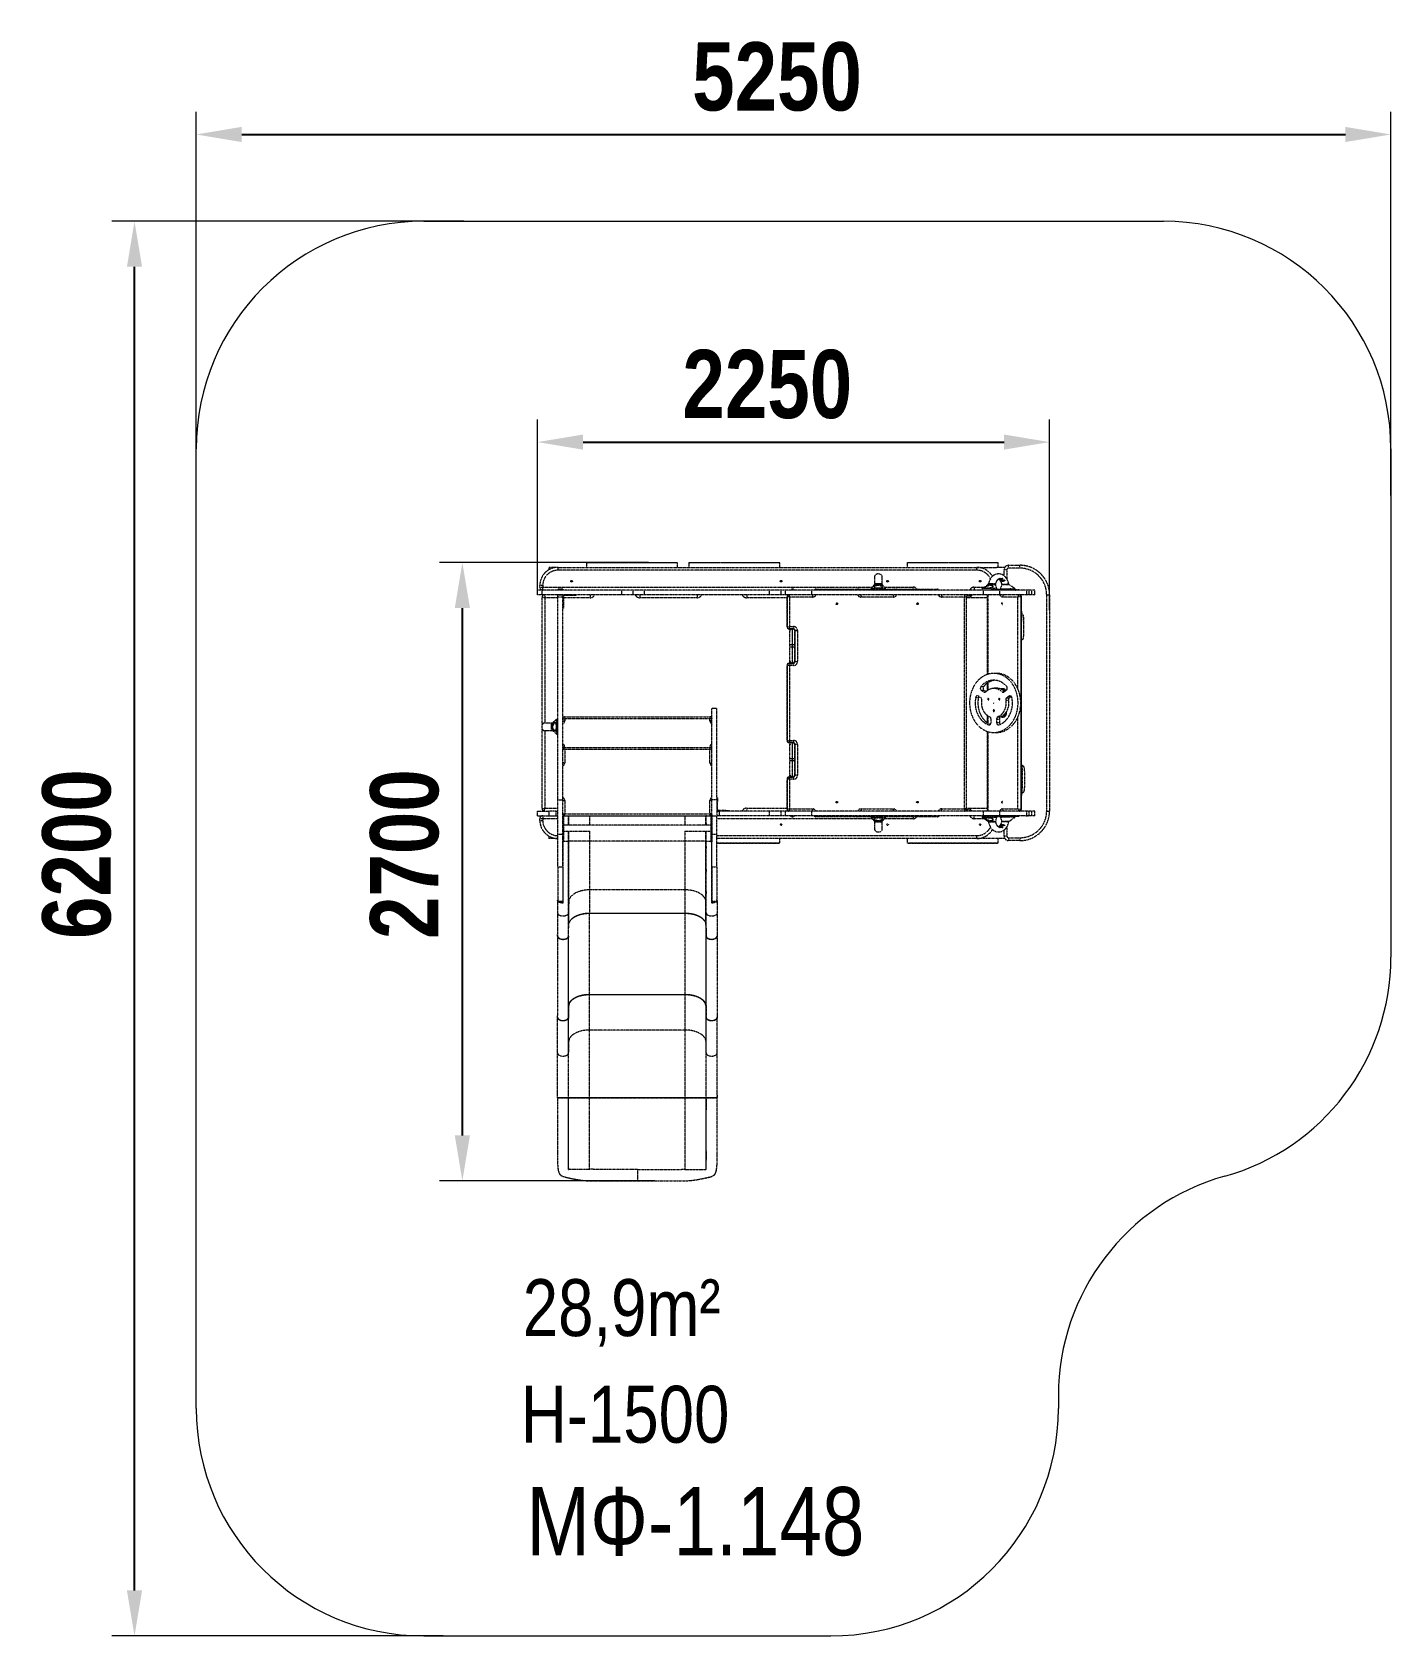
# Model space of a CAD drawing. Header units: millimetres. Extents: x -3036 to 2935, y -3673 to 3376.
import ezdxf

# ---------------------------------------------------------------- set-up
doc = ezdxf.new("R2010")
doc.units = ezdxf.units.MM
doc.linetypes.add('HIDDEN', pattern=[1.905, 1.27, -0.635])
for name, color, linetype in [('DIKOM_АРТИКУЛ', 7, 'Continuous'), ('DIKOM_ЗОНА', 90, 'Continuous'), ('DIKOM_ОБЪЕКТ', 7, 'Continuous'), ('DIKOM_РАЗМЕР_ЗОНА', 7, 'Continuous'), ('DIKOM_РАЗМЕР_ОБЪЕКТА', 7, 'Continuous')]:
    doc.layers.add(name, color=color, linetype=linetype)
doc.styles.add('style1', font='arialbd.ttf', dxfattribs={"width": 0.8})
doc.dimstyles.new('1-50', dxfattribs={"dimtxt": 300, "dimasz": 200, "dimexe": 100, "dimexo": 0, "dimgap": 100, "dimtad": 1, "dimtoh": 1, "dimtxsty": 'style1', "dimcen": 200, "dimclrd": 7, "dimclre": 7, "dimclrt": 7, "dimadec": 1, "dimazin": 2, "dimtfac": 1, "dimtmove": 0, "dimatfit": 2, "dimfxl": 0, "dimlwd": 25, "dimlwe": 18, "dimarcsym": 0})

msp = doc.modelspace()

# ---------------------------------------------------------------- texts
at = {"layer": 'DIKOM_АРТИКУЛ', "insert": (-863.529, -3018.192, -406.82), "char_height": 300, "width": 1420.47373, "attachment_point": 1, "style": 'style1'}
msp.add_mtext('{\\fArial|b0|i0|c204|p34;MФ-1.148}', dxfattribs=at)
at = {"layer": 'DIKOM_РАЗМЕР_ОБЪЕКТА', "insert": (-880.173, -2104.61, -406.82), "char_height": 250, "attachment_point": 1, "style": 'style1'}
msp.add_mtext_dynamic_manual_height_columns('{\\fArial|b0|i0|c204|p34;28,9m²}', width=5885.53069, gutter_width=20, heights=[0], dxfattribs=at)
at = {"layer": 'DIKOM_РАЗМЕР_ОБЪЕКТА', "insert": (-888.418, -2573.367, -406.82), "char_height": 250, "width": 1021.86433, "attachment_point": 1, "style": 'style1'}
msp.add_mtext('{\\fArial|b0|i0|c204|p34;H-1500}', dxfattribs=at)

# ---------------------------------------------------------------- blocks, each defined once
blk = doc.blocks.new('*D23')
at = {"layer": 'Defpoints', "color": 0, "transparency": 16777216}
for p in [(-1145.5, 1045), (-327.9, 1045), (-300.1, -1672.5)]:
    blk.add_point(p, dxfattribs=at)
at = {"layer": 'DIKOM_РАЗМЕР_ОБЪЕКТА', "color": 7, "lineweight": 18, "transparency": 16777216}
for p, q in [((-327.9, 1045), (-1245.5, 1045)), ((-300.1, -1672.5), (-1245.5, -1672.5))]:
    blk.add_line(p, q, dxfattribs=at)
at = {"layer": 'DIKOM_РАЗМЕР_ОБЪЕКТА', "color": 7, "lineweight": 25, "transparency": 16777216}
blk.add_line((-1145.5, -1472.5), (-1145.5, 845), dxfattribs=at)
at = {"layer": 'DIKOM_РАЗМЕР_ОБЪЕКТА', "color": 7, "transparency": 16777216}
for points in [[(-1178.8, 845), (-1112.2, 845), (-1145.5, 1045)], [(-1178.8, -1472.5), (-1112.2, -1472.5), (-1145.5, -1672.5)]]:
    blk.add_solid(points, dxfattribs=at)
at = {"layer": 'DIKOM_РАЗМЕР_ОБЪЕКТА', "color": 7, "transparency": 16777216, "insert": (-1398.7, -236.5), "char_height": 300, "attachment_point": 5, "rotation": 90, "style": 'style1'}
blk.add_mtext('2700', dxfattribs=at)
blk = doc.blocks.new('*D24')
at = {"layer": 'Defpoints', "color": 0, "transparency": 16777216}
for p in [(1434.9, 1574.3), (-815.1, 919.7), (1434.9, 836.1)]:
    blk.add_point(p, dxfattribs=at)
at = {"layer": 'DIKOM_РАЗМЕР_ОБЪЕКТА', "color": 7, "lineweight": 18, "transparency": 16777216}
for p, q in [((-815.1, 919.7), (-815.1, 1674.3)), ((1434.9, 836.1), (1434.9, 1674.3))]:
    blk.add_line(p, q, dxfattribs=at)
at = {"layer": 'DIKOM_РАЗМЕР_ОБЪЕКТА', "color": 7, "lineweight": 25, "transparency": 16777216}
blk.add_line((-615.1, 1574.3), (1234.9, 1574.3), dxfattribs=at)
at = {"layer": 'DIKOM_РАЗМЕР_ОБЪЕКТА', "color": 7, "transparency": 16777216}
for points in [[(-615.1, 1607.6), (-615.1, 1541), (-815.1, 1574.3)], [(1234.9, 1607.6), (1234.9, 1541), (1434.9, 1574.3)]]:
    blk.add_solid(points, dxfattribs=at)
at = {"layer": 'DIKOM_РАЗМЕР_ОБЪЕКТА', "color": 7, "transparency": 16777216, "insert": (194.6, 1827.5), "char_height": 300, "attachment_point": 5, "style": 'style1'}
blk.add_mtext('2250', dxfattribs=at)
blk = doc.blocks.new('*D25')
at = {"layer": 'Defpoints', "color": 0, "transparency": 16777216}
for p in [(-2586.2, 2544.9), (-1139.7, 2544.9), (-1229.5, -3672.5)]:
    blk.add_point(p, dxfattribs=at)
at = {"layer": 'DIKOM_РАЗМЕР_ЗОНА', "color": 7, "lineweight": 18, "transparency": 16777216}
for p, q in [((-1139.7, 2544.9), (-2686.2, 2544.9)), ((-1229.5, -3672.5), (-2686.2, -3672.5))]:
    blk.add_line(p, q, dxfattribs=at)
at = {"layer": 'DIKOM_РАЗМЕР_ЗОНА', "color": 7, "lineweight": 25, "transparency": 16777216}
blk.add_line((-2586.2, -3472.5), (-2586.2, 2344.9), dxfattribs=at)
at = {"layer": 'DIKOM_РАЗМЕР_ЗОНА', "color": 7, "transparency": 16777216}
for points in [[(-2619.6, 2344.9), (-2552.9, 2344.9), (-2586.2, 2544.9)], [(-2619.6, -3472.5), (-2552.9, -3472.5), (-2586.2, -3672.5)]]:
    blk.add_solid(points, dxfattribs=at)
at = {"layer": 'DIKOM_РАЗМЕР_ЗОНА', "color": 7, "transparency": 16777216, "insert": (-2839.4, -236.5), "char_height": 300, "attachment_point": 5, "rotation": 90, "style": 'style1'}
blk.add_mtext('6200', dxfattribs=at)
blk = doc.blocks.new('*D26')
at = {"layer": 'Defpoints', "color": 0, "transparency": 16777216}
for p in [(2934.9, 2926.3), (-2315.1, 1339.5), (2934.9, 1339.5)]:
    blk.add_point(p, dxfattribs=at)
at = {"layer": 'DIKOM_РАЗМЕР_ЗОНА', "color": 7, "lineweight": 18, "transparency": 16777216}
for p, q in [((-2315.1, 1339.5), (-2315.1, 3026.3)), ((2934.9, 1339.5), (2934.9, 3026.3))]:
    blk.add_line(p, q, dxfattribs=at)
at = {"layer": 'DIKOM_РАЗМЕР_ЗОНА', "color": 7, "lineweight": 25, "transparency": 16777216}
blk.add_line((-2115.1, 2926.3), (2734.9, 2926.3), dxfattribs=at)
at = {"layer": 'DIKOM_РАЗМЕР_ЗОНА', "color": 7, "transparency": 16777216}
for points in [[(-2115.1, 2959.6), (-2115.1, 2893), (-2315.1, 2926.3)], [(2734.9, 2959.6), (2734.9, 2893), (2934.9, 2926.3)]]:
    blk.add_solid(points, dxfattribs=at)
at = {"layer": 'DIKOM_РАЗМЕР_ЗОНА', "color": 7, "transparency": 16777216, "insert": (237.4, 3179.5), "char_height": 300, "attachment_point": 5, "style": 'style1'}
blk.add_mtext('5250', dxfattribs=at)

# ---------------------------------------------------------------- dimensions: what is measured, and where the dimension line sits
at = {"layer": 'DIKOM_РАЗМЕР_ЗОНА'}
dim = msp.add_linear_dim(base=(2934.926, 2926.313), p1=(-2315.074, 1339.524), p2=(2934.926, 1339.524), angle=180, dimstyle='1-50', dxfattribs=at)
dim.commit()
dim.dimension.update_dxf_attribs({"geometry": '*D26', "text_midpoint": (237.362, 2926.313), "dimtype": 160})
dim = msp.add_linear_dim(base=(-2586.231, 2544.897), p1=(-1229.524, -3672.515), p2=(-1139.676, 2544.897), angle=90, text='6200', dimstyle='1-50', dxfattribs=at)
dim.commit()
dim.dimension.update_dxf_attribs({"geometry": '*D25', "text_midpoint": (-2586.231, -236.548), "dimtype": 160})
at = {"layer": 'DIKOM_РАЗМЕР_ОБЪЕКТА'}
dim = msp.add_linear_dim(base=(1434.926, 1574.306), p1=(-815.074, 919.681), p2=(1434.926, 836.096), angle=180, dimstyle='1-50', dxfattribs=at)
dim.commit()
dim.dimension.update_dxf_attribs({"geometry": '*D24', "text_midpoint": (194.592, 1574.306), "dimtype": 160})
dim = msp.add_linear_dim(base=(-1145.487, 1044.997), p1=(-300.07, -1672.461), p2=(-327.92, 1044.997), angle=90, text='2700', dimstyle='1-50', dxfattribs=at)
dim.commit()
dim.dimension.update_dxf_attribs({"geometry": '*D23', "text_midpoint": (-1145.487, -236.514), "dimtype": 160})

# ---------------------------------------------------------------- linework, layer by layer
at = {"layer": 'DIKOM_ЗОНА', "color": 3, "lineweight": 15}
for p, q in [((-1315.074, 2544.897), (1934.926, 2544.897)), ((-2315.074, -2672.515), (-2315.074, 1544.897)), ((2934.926, 1544.897), (2934.926, -689.103)), ((1473.926, -2615.104), (1473.926, -2672.515)), ((-1315.074, -3672.515), (473.926, -3672.515))]:
    msp.add_line(p, q, dxfattribs=at)
for centre, start, end in [((-1315.074, 1544.897), 90, 180), ((1934.926, 1544.897), 0, 90), ((1934.926, -689.103), 285.6345162, 0), ((2473.926, -2615.104), 105.6345162, 180), ((-1315.074, -2672.515), 180, 270), ((473.926, -2672.515), 270, 0)]:
    msp.add_arc(centre, 1000, start, end, dxfattribs=at)
at = {"layer": 'DIKOM_ОБЪЕКТ', "color": 7, "linetype": 'HIDDEN', "lineweight": 15}
for p, q in [((-725.074, 1023.897), (-765.074, 1023.897)), ((-765.074, 1023.897), (-765.074, 1013.179)), ((-725.074, 1011.197), (-725.074, 1023.897)), ((-725.074, 1023.897), (1114.926, 1023.897)), ((1114.926, 1011.197), (-725.074, 1011.197)), ((-600.474, 1044.897), (-600.474, 1023.897)), ((-600.474, 1044.897), (-200.474, 1044.897)), ((-596.474, 1044.997), (-596.474, 1044.897)), ((-596.474, 1044.997), (-204.474, 1044.997)), ((-204.474, 1044.897), (-204.474, 1044.997)), ((-200.474, 1023.897), (-200.474, 1044.897)), ((-150.474, 1044.897), (-150.474, 1023.897)), ((-150.474, 1044.897), (249.526, 1044.897)), ((-146.474, 1044.997), (-146.474, 1044.897)), ((-146.474, 1044.997), (245.526, 1044.997)), ((245.526, 1044.897), (245.526, 1044.997)), ((249.526, 1023.897), (249.526, 1044.897)), ((809.526, 1044.897), (809.526, 1023.897)), ((809.526, 1044.897), (1209.526, 1044.897)), ((813.526, 1044.997), (813.526, 1044.897)), ((813.526, 1044.997), (1205.526, 1044.997)), ((1114.926, 1011.197), (1114.926, 1023.897)), ((1114.926, 1023.897), (1203.176, 1023.897)), ((1238.223, 1023.897), (1203.176, 1023.897)), ((1205.526, 1044.897), (1205.526, 1044.997)), ((1209.526, 1023.897), (1209.526, 1044.897)), ((1234.926, 986.899), (1234.926, 1012.897)), ((1247.626, 1012.897), (1234.926, 1012.897)), ((1247.626, 1012.897), (1247.626, 972.244)), ((1254.926, 1020.197), (1254.926, 1032.897)), ((1254.926, 1032.897), (1304.926, 1032.897)), ((1304.926, 1020.197), (1254.926, 1020.197)), ((1304.926, 1020.197), (1304.926, 1032.897)), ((-815.074, 902.897), (-815.074, 923.897)), ((-795.074, 923.897), (-815.074, 923.897)), ((-792.374, 943.897), (-805.074, 943.897)), ((-805.074, 936.597), (-805.074, 943.897)), ((-805.074, 936.597), (-792.374, 936.597)), ((-795.074, 902.897), (-795.074, 923.897)), ((-445.074, 923.897), (-795.074, 923.897)), ((-792.374, 943.897), (-792.374, 936.597)), ((-792.374, 923.897), (-792.374, 936.597)), ((-792.374, 936.597), (655.9, 936.597)), ((-704.574, 927.889), (-725.574, 927.889)), ((-725.574, 927.885), (-725.574, 927.889)), ((-725.574, 927.885), (-704.574, 927.885)), ((-725.574, 927.88), (-725.574, 927.885)), ((-704.574, 927.88), (-725.574, 927.88)), ((-725.574, 927.876), (-725.574, 927.88)), ((-725.574, 927.876), (-704.574, 927.876)), ((-725.574, 923.897), (-725.574, 927.876)), ((-704.574, 927.885), (-704.574, 927.889)), ((-704.574, 927.885), (-704.574, 927.88)), ((-704.574, 927.876), (-704.574, 927.88)), ((-704.574, 927.876), (-704.574, 923.897)), ((-445.074, 902.897), (-445.074, 923.897)), ((-395.074, 923.897), (-445.074, 923.897)), ((-395.074, 902.897), (-395.074, 923.897)), ((-345.074, 923.897), (-395.074, 923.897)), ((-345.074, 902.897), (-345.074, 923.897)), ((204.926, 923.897), (-345.074, 923.897)), ((204.926, 902.897), (204.926, 923.897)), ((254.926, 923.897), (204.926, 923.897)), ((254.926, 902.897), (254.926, 923.897)), ((274.926, 923.897), (254.926, 923.897)), ((274.926, 902.897), (274.926, 923.897)), ((390.721, 923.897), (274.926, 923.897)), ((303.686, 927.897), (305.686, 927.897)), ((303.686, 927.897), (303.686, 923.897)), ((305.686, 923.897), (305.686, 927.897)), ((390.721, 902.897), (390.721, 923.897)), ((1144.491, 923.897), (390.721, 923.897)), ((407.666, 927.897), (408.018, 927.897)), ((408.018, 927.897), (588.553, 927.897)), ((596.829, 927.897), (649.672, 927.897)), ((649.529, 927.018), (649.529, 924.397)), ((649.529, 924.397), (715.529, 924.397)), ((709.173, 936.597), (835.726, 936.597)), ((714.268, 930.376), (714.29, 930.364)), ((715.337, 927.897), (750.229, 927.897)), ((715.529, 927.02), (715.529, 927.021)), ((715.529, 924.397), (715.529, 927.02)), ((762.042, 927.897), (762.394, 927.897)), ((762.394, 927.897), (942.928, 927.897)), ((835.726, 927.897), (835.726, 936.597)), ((1104.126, 936.597), (1104.126, 923.897)), ((1104.126, 936.597), (1148.343, 936.597)), ((1137.344, 926.244), (1137.344, 924.397)), ((1137.344, 924.397), (1156.498, 924.397)), ((1144.491, 902.897), (1144.491, 923.897)), ((1215.729, 923.897), (1144.491, 923.897)), ((1152.395, 934.768), (1152.719, 935.083)), ((1156.498, 924.397), (1203.344, 924.397)), ((1163.335, 947.044), (1163.311, 947.031)), ((1203.344, 924.397), (1203.344, 928.153)), ((1203.344, 927.897), (1218.743, 927.897)), ((1213.901, 972.777), (1213.508, 972.875)), ((1215.729, 902.897), (1215.729, 923.897)), ((1330.203, 923.897), (1215.729, 923.897)), ((1218.743, 928.154), (1218.743, 924.397)), ((1218.743, 924.397), (1237.897, 924.397)), ((1220.214, 928.897), (1220.163, 928.897)), ((1231.001, 967.857), (1231.518, 967.863)), ((1237.897, 924.397), (1284.743, 924.397)), ((1281.838, 924.033), (1281.848, 923.897)), ((1284.743, 924.397), (1284.743, 926.243)), ((1290.331, 925.49), (1294.706, 925.49)), ((1294.706, 925.49), (1296.703, 925.49)), ((1330.203, 923.797), (1330.203, 923.897)), ((1341.662, 923.897), (1330.203, 923.897)), ((1334.935, 923.797), (1330.203, 923.797)), ((1334.935, 902.897), (1334.935, 923.797)), ((1341.662, 923.797), (1334.935, 923.797)), ((1341.662, 923.897), (1341.662, 923.797)), ((1344.904, 923.897), (1341.662, 923.897)), ((1344.904, 902.897), (1344.904, 923.897)), ((1356.611, 923.897), (1344.904, 923.897)), ((1356.611, 902.897), (1356.611, 923.897)), ((1369.604, 923.897), (1356.611, 923.897)), ((1369.604, 902.897), (1369.604, 923.897)), ((1370.33, 923.897), (1369.604, 923.897)), ((1370.33, 902.897), (1370.33, 923.897)), ((-795.074, 902.897), (-815.074, 902.897)), ((-445.074, 902.897), (-795.074, 902.897)), ((-795.074, 331.141), (-795.074, 892.897)), ((-782.374, 890.197), (-782.374, 339.387)), ((-725.574, 890.197), (-782.374, 890.197)), ((-725.574, 902.875), (-725.574, 902.893)), ((-704.574, 902.875), (-725.574, 902.875)), ((-725.574, 902.874), (-725.574, 902.875)), ((-725.574, 902.874), (-704.574, 902.874)), ((-725.574, 892.873), (-725.574, 902.874)), ((-704.574, 892.873), (-725.574, 892.873)), ((-725.574, 1.874), (-725.574, 892.873)), ((-704.574, 902.889), (-704.574, 902.875)), ((-704.574, 902.874), (-704.574, 902.875)), ((-704.574, 902.874), (-704.574, 892.873)), ((-701.574, 896.878), (-704.574, 896.878)), ((-704.574, 1.874), (-704.574, 892.873)), ((-704.574, 862.878), (-701.574, 862.878)), ((-701.574, 896.878), (-701.574, 862.878)), ((-584.274, 890.197), (-701.574, 890.197)), ((-701.574, 862.878), (-701.574, 844.878)), ((-664.574, 902.887), (-698.574, 902.887)), ((-698.574, 902.887), (-698.574, 902.878)), ((-698.574, 902.878), (-698.574, 899.878)), ((-664.574, 902.878), (-698.574, 902.878)), ((-664.574, 899.878), (-698.574, 899.878)), ((-664.574, 902.887), (-646.574, 902.887)), ((-664.574, 902.878), (-664.574, 902.887)), ((-664.574, 899.878), (-664.574, 902.878)), ((-664.574, 902.878), (-646.574, 902.878)), ((-646.574, 899.878), (-664.574, 899.878)), ((-646.574, 902.887), (-646.574, 902.878)), ((-646.574, 902.878), (-646.574, 899.878)), ((-584.274, 902.897), (-584.274, 890.197)), ((-395.074, 902.897), (-445.074, 902.897)), ((-345.074, 902.897), (-395.074, 902.897)), ((-365.874, 902.897), (-365.874, 890.197)), ((-114.274, 890.197), (-365.874, 890.197)), ((204.926, 902.897), (-345.074, 902.897)), ((-114.274, 902.897), (-114.274, 890.197)), ((104.126, 902.897), (104.126, 890.197)), ((281.222, 890.197), (104.126, 890.197)), ((254.926, 902.897), (204.926, 902.897)), ((274.926, 902.897), (254.926, 902.897)), ((390.721, 902.897), (274.926, 902.897)), ((281.222, 894.578), (281.222, 762.215)), ((281.722, 894.597), (281.37, 894.597)), ((281.37, 894.597), (281.37, 762.197)), ((281.722, 762.197), (281.722, 894.597)), ((292.747, 893.397), (292.747, 763.397)), ((393.35, 893.397), (292.747, 893.397)), ((1144.491, 902.897), (390.721, 902.897)), ((747.726, 893.397), (606.566, 893.397)), ((1061.545, 893.397), (960.942, 893.397)), ((1061.545, -37.603), (1061.545, 893.397)), ((1085.726, 896.897), (1069.034, 896.897)), ((1069.372, -38.785), (1069.372, 894.578)), ((1160.039, 890.197), (1069.372, 890.197)), ((1215.729, 902.897), (1144.491, 902.897)), ((1160.039, 902.897), (1160.039, 552.688)), ((1164.09, 902.897), (1164.09, 554.026)), ((1334.935, 902.897), (1215.729, 902.897)), ((1295.974, 893.397), (1228.639, 893.397)), ((1295.974, 488.877), (1295.974, 893.397)), ((1306.232, 902.428), (1306.217, 902.897)), ((1309.205, 894.597), (1309.205, -38.803)), ((1310.259, 894.597), (1309.205, 894.597)), ((1310.259, 894.597), (1310.259, -38.803)), ((1310.352, -38.803), (1310.352, 894.597)), ((1312.07, -38.586), (1312.07, 894.38)), ((1344.904, 902.897), (1334.935, 902.897)), ((1356.611, 902.897), (1344.904, 902.897)), ((1369.604, 902.897), (1356.611, 902.897)), ((1370.33, 902.897), (1369.604, 902.897)), ((1422.226, -47.103), (1422.226, 902.897)), ((1422.226, 902.897), (1434.926, 902.897)), ((1434.926, 902.897), (1434.926, -47.103)), ((-701.574, 844.878), (-704.574, 844.878)), ((1312.07, 754.584), (1312.484, 810.913)), ((281.37, 762.197), (281.722, 762.197)), ((289.893, 753.897), (289.541, 753.897)), ((308.005, 753.897), (289.893, 753.897)), ((292.747, 763.397), (309.678, 763.397)), ((294.186, 743.397), (294.186, 753.897)), ((294.186, 682.897), (294.186, 743.397)), ((303.686, 753.897), (303.686, 752.897)), ((303.686, 752.897), (303.686, 682.897)), ((303.686, 752.897), (305.686, 752.897)), ((305.686, 752.897), (305.686, 753.897)), ((305.686, 682.897), (305.686, 752.897)), ((315.186, 748.364), (315.186, 743.397)), ((315.186, 743.397), (315.186, 682.897)), ((315.675, 745.597), (315.675, 610.197)), ((315.675, 745.597), (315.823, 745.597)), ((316.176, 745.597), (315.823, 745.597)), ((315.823, 745.597), (315.823, 610.197)), ((316.176, 745.597), (327.2, 745.597)), ((316.176, 610.197), (316.176, 745.597)), ((327.2, 745.597), (327.2, 610.197)), ((303.686, 682.897), (294.186, 682.897)), ((294.186, 672.897), (294.186, 682.897)), ((303.686, 672.897), (294.186, 672.897)), ((294.186, 612.397), (294.186, 672.897)), ((305.686, 682.897), (303.686, 682.897)), ((303.686, 682.897), (303.686, 672.897)), ((303.686, 672.897), (305.686, 672.897)), ((303.686, 672.897), (303.686, 602.897)), ((305.686, 672.897), (305.686, 682.897)), ((315.186, 682.897), (305.686, 682.897)), ((315.186, 672.897), (305.686, 672.897)), ((305.686, 602.897), (305.686, 672.897)), ((315.186, 682.897), (315.186, 672.897)), ((315.186, 672.897), (315.186, 612.397)), ((281.222, 593.578), (281.222, 262.215)), ((281.37, 593.597), (281.37, 262.197)), ((281.722, 593.597), (281.37, 593.597)), ((281.722, 262.197), (281.722, 593.597)), ((289.541, 601.897), (289.893, 601.897)), ((289.893, 601.897), (308.005, 601.897)), ((292.747, 592.397), (292.747, 263.397)), ((309.678, 592.397), (292.747, 592.397)), ((294.186, 601.897), (294.186, 612.397)), ((305.686, 602.897), (303.686, 602.897)), ((303.686, 602.897), (303.686, 601.897)), ((305.686, 601.897), (305.686, 602.897)), ((315.186, 612.397), (315.186, 607.563)), ((315.675, 610.197), (315.823, 610.197)), ((315.823, 610.197), (316.176, 610.197)), ((316.176, 610.197), (327.2, 610.197)), ((1133.11, 499.985), (1145.155, 499.985)), ((1160.039, 513.834), (1160.039, 481.728)), ((1164.09, 516.59), (1164.09, 484.762)), ((1201.927, 557.897), (1189.882, 557.897)), ((1110.356, 451.873), (1122.401, 451.873)), ((1133.575, 450.262), (1122.404, 458.135)), ((1134.691, 484.116), (1145.863, 476.242)), ((1134.691, 484.116), (1146.737, 484.116)), ((1145.863, 476.242), (1154.054, 476.242)), ((1146.737, 484.116), (1155.737, 477.772)), ((1201.927, 492.897), (1189.882, 492.897)), ((1224.482, 477.302), (1235.404, 477.302)), ((1230.032, 490.526), (1228.311, 490.526)), ((1228.311, 490.526), (1228.649, 490.522)), ((1233.901, 476.242), (1245.072, 484.116)), ((1242.23, 439.774), (1254.275, 439.774)), ((1257.359, 458.135), (1246.188, 450.262)), ((1246.188, 450.262), (1258.233, 450.262)), ((1257.359, 458.135), (1265.551, 458.135)), ((1267.211, 456.59), (1258.233, 450.262)), ((-732.055, 354.659), (-732.044, 354.671)), ((-732.053, 354.624), (-732.041, 354.646)), ((-726.074, 355.889), (-728.698, 355.889)), ((-726.074, 355.885), (-728.697, 355.885)), ((-726.074, 355.885), (-726.074, 355.889)), ((-726.074, 289.885), (-726.074, 355.885)), ((-696.574, 366.897), (-56.574, 366.897)), ((-695.574, 357.897), (-695.574, 349.897)), ((-57.574, 357.897), (-695.574, 357.897)), ((-57.574, 349.897), (-57.574, 357.897)), ((-27.574, 404.17), (-48.574, 404.17)), ((-48.574, 3.566), (-48.574, 404.17)), ((-27.574, 3.566), (-27.574, 404.17)), ((1160.039, 374.065), (1160.039, 341.959)), ((1164.09, 371.031), (1164.09, 339.203)), ((1177.594, 341.438), (1177.594, 357.186)), ((1202.169, 357.186), (1202.169, 341.438)), ((1202.169, 357.186), (1214.214, 357.186)), ((1207.63, 366.614), (1219.675, 366.614)), ((1214.214, 357.186), (1214.214, 341.438)), ((1228.311, 365.267), (1227.974, 365.271)), ((1228.311, 365.267), (1230.032, 365.267)), ((1243.868, 383.682), (1245.589, 383.682)), ((1295.974, -37.603), (1295.974, 366.916)), ((-795.074, -37.103), (-795.074, 314.736)), ((-782.374, 306.386), (-782.374, -34.403)), ((-728.696, 289.885), (-726.074, 289.885)), ((-704.574, 349.897), (-695.574, 349.897)), ((-48.574, 349.897), (-57.574, 349.897)), ((1160.039, 303.106), (1160.039, -47.103)), ((1164.09, 301.767), (1164.09, -47.103)), ((1167.127, 331.832), (1171.678, 331.832)), ((1189.882, 297.897), (1201.927, 297.897)), ((1202.169, 341.438), (1214.214, 341.438)), ((-695.574, 233.897), (-704.574, 233.897)), ((-704.51, 224.904), (-704.574, 224.897)), ((-704.558, 224.396), (-704.574, 224.897)), ((-696.574, 231.897), (-56.574, 231.897)), ((-695.574, 233.897), (-695.574, 231.897)), ((-695.574, 222.897), (-695.574, 164.897)), ((-57.574, 222.897), (-695.574, 222.897)), ((-57.574, 233.897), (-48.574, 233.897)), ((-57.574, 231.897), (-57.574, 233.897)), ((-57.574, 164.897), (-57.574, 222.897)), ((-48.637, 224.904), (-48.574, 224.897)), ((-48.574, 224.897), (-48.589, 224.397)), ((281.37, 262.197), (281.722, 262.197)), ((289.893, 253.897), (289.541, 253.897)), ((308.005, 253.897), (289.893, 253.897)), ((292.747, 263.397), (309.678, 263.397)), ((294.186, 243.397), (294.186, 253.897)), ((294.186, 182.897), (294.186, 243.397)), ((303.686, 253.897), (303.686, 252.897)), ((303.686, 252.897), (303.686, 182.897)), ((303.686, 252.897), (305.686, 252.897)), ((305.686, 252.897), (305.686, 253.897)), ((305.686, 182.897), (305.686, 252.897)), ((315.186, 248.364), (315.186, 243.397)), ((315.186, 243.397), (315.186, 182.897)), ((315.675, 245.597), (315.675, 110.197)), ((315.823, 245.597), (315.675, 245.597)), ((316.176, 245.597), (315.823, 245.597)), ((315.823, 245.597), (315.823, 110.197)), ((327.2, 245.597), (316.176, 245.597)), ((316.176, 110.197), (316.176, 245.597)), ((327.2, 245.597), (327.2, 110.197)), ((-695.574, 164.897), (-704.574, 164.897)), ((-57.574, 164.897), (-48.574, 164.897)), ((294.186, 172.897), (294.186, 182.897)), ((303.686, 182.897), (294.186, 182.897)), ((303.686, 172.897), (294.186, 172.897)), ((294.186, 112.397), (294.186, 172.897)), ((303.686, 182.897), (303.686, 172.897)), ((305.686, 182.897), (303.686, 182.897)), ((303.686, 172.897), (303.686, 102.897)), ((303.686, 172.897), (305.686, 172.897)), ((315.186, 182.897), (305.686, 182.897)), ((305.686, 172.897), (305.686, 182.897)), ((315.186, 172.897), (305.686, 172.897)), ((305.686, 102.897), (305.686, 172.897)), ((315.186, 182.897), (315.186, 172.897)), ((315.186, 172.897), (315.186, 112.397)), ((281.222, 93.578), (281.222, -38.785)), ((281.722, 93.597), (281.37, 93.597)), ((281.37, 93.597), (281.37, -38.803)), ((281.722, -38.803), (281.722, 93.597)), ((289.541, 101.897), (289.893, 101.897)), ((289.893, 101.897), (308.005, 101.897)), ((292.747, 92.397), (292.747, -37.603)), ((309.678, 92.397), (292.747, 92.397)), ((294.186, 101.897), (294.186, 112.397)), ((305.686, 102.897), (303.686, 102.897)), ((303.686, 102.897), (303.686, 101.897)), ((305.686, 101.897), (305.686, 102.897)), ((315.186, 112.397), (315.186, 107.563)), ((315.823, 110.197), (315.675, 110.197)), ((315.823, 110.197), (316.176, 110.197)), ((327.2, 110.197), (316.176, 110.197)), ((1312.484, 44.88), (1312.07, 101.209)), ((-725.574, 1.874), (-704.574, 1.874)), ((-725.574, -149.277), (-725.574, 1.874)), ((-704.574, -149.277), (-704.574, 1.874)), ((-48.574, 3.566), (-27.574, 3.566)), ((-48.574, -69.383), (-48.574, 3.566)), ((-24.574, 10.897), (-27.574, 10.897)), ((-27.574, 3.566), (-27.574, -69.383)), ((-24.574, 10.897), (-24.574, -7.103)), ((-815.074, -68.003), (-815.074, -47.103)), ((-815.074, -47.103), (-765.074, -47.103)), ((-815.074, -68.003), (-765.074, -68.003)), ((-815.074, -68.103), (-815.074, -68.003)), ((-815.074, -68.103), (-725.574, -68.103)), ((-792.374, -68.103), (-792.374, -80.803)), ((-782.374, -34.403), (-725.574, -34.403)), ((-765.074, -47.103), (-765.074, -68.003)), ((-733.874, -47.103), (-765.074, -47.103)), ((-765.074, -68.003), (-733.874, -68.003)), ((-733.874, -68.003), (-733.874, -47.103)), ((-733.874, -47.103), (-725.574, -47.103)), ((-733.874, -68.003), (-725.574, -68.003)), ((-704.574, -1.103), (-695.574, -1.103)), ((-700.574, -62.052), (-704.574, -62.052)), ((-700.574, -62.052), (-700.574, -82.053)), ((-700.574, -68.003), (-698.152, -68.003)), ((-700.574, -68.103), (-680.074, -68.103)), ((-679.074, -69.103), (-700.574, -69.103)), ((-696.563, -68.003), (-56.585, -68.003)), ((-695.574, -1.103), (-695.574, -59.103)), ((-695.574, -59.103), (-57.574, -59.103)), ((-680.074, -68.103), (-679.072, -68.103)), ((-679.074, -108.602), (-679.074, -69.103)), ((-678.072, -69.103), (-679.074, -69.103)), ((-679.072, -68.103), (-585.574, -68.103)), ((-585.574, -69.103), (-678.072, -69.103)), ((-678.072, -108.602), (-678.072, -69.103)), ((-585.574, -68.103), (-585.574, -69.103)), ((-585.574, -68.103), (-167.574, -68.103)), ((-167.574, -69.103), (-585.574, -69.103)), ((-585.574, -108.602), (-585.574, -69.103)), ((-167.574, -68.103), (-167.574, -69.103)), ((-167.574, -68.103), (-74.075, -68.103)), ((-75.075, -69.103), (-167.574, -69.103)), ((-167.574, -69.103), (-167.574, -108.602)), ((-74.074, -69.103), (-75.075, -69.103)), ((-75.075, -108.602), (-75.075, -69.103)), ((-74.075, -68.103), (-73.074, -68.103)), ((-74.074, -108.602), (-74.074, -69.103)), ((-53.574, -69.103), (-74.074, -69.103)), ((-73.074, -68.103), (-53.574, -68.103)), ((-57.574, -59.103), (-57.574, -1.103)), ((-48.574, -1.103), (-57.574, -1.103)), ((-55.015, -68.003), (-53.574, -68.003)), ((-49.574, -62.052), (-53.574, -62.052)), ((-53.574, -62.052), (-53.574, -82.053)), ((-49.574, -62.052), (-49.574, -82.053)), ((-48.574, -68.003), (-49.574, -68.003)), ((-49.574, -68.103), (-48.574, -68.103)), ((-49.552, -179.059), (-49.552, -69.103)), ((-48.574, -69.103), (-49.552, -69.103)), ((-27.574, -69.383), (-48.574, -69.383)), ((-48.574, -149.254), (-48.574, -69.383)), ((-24.574, -7.103), (-27.574, -7.103)), ((-27.574, -41.103), (-24.574, -41.103)), ((-27.574, -47.103), (-17.574, -47.103)), ((-17.574, -68.103), (-27.574, -68.103)), ((-27.574, -149.254), (-27.574, -69.383)), ((-24.574, -41.103), (-24.574, -7.103)), ((-21.574, -44.103), (-21.574, -47.103)), ((12.426, -44.103), (-21.574, -44.103)), ((-17.574, -47.103), (-17.574, -68.103)), ((204.926, -47.103), (-17.574, -47.103)), ((204.926, -68.103), (-17.574, -68.103)), ((12.426, -47.103), (12.426, -44.103)), ((12.426, -44.103), (30.426, -44.103)), ((30.426, -47.103), (30.426, -44.103)), ((104.126, -34.403), (104.126, -47.103)), ((104.126, -34.403), (281.222, -34.403)), ((204.926, -68.103), (204.926, -47.103)), ((254.926, -47.103), (204.926, -47.103)), ((254.926, -68.103), (204.926, -68.103)), ((254.926, -68.103), (254.926, -47.103)), ((274.926, -47.103), (254.926, -47.103)), ((274.926, -68.103), (254.926, -68.103)), ((274.926, -68.103), (274.926, -47.103)), ((390.721, -47.103), (274.926, -47.103)), ((390.721, -68.103), (274.926, -68.103)), ((281.37, -38.803), (281.722, -38.803)), ((292.747, -37.603), (393.35, -37.603)), ((303.686, -68.103), (303.686, -72.103)), ((305.686, -72.103), (305.686, -68.103)), ((390.721, -68.103), (390.721, -47.103)), ((1144.491, -47.103), (390.721, -47.103)), ((1144.491, -68.103), (390.721, -68.103)), ((606.566, -37.603), (747.726, -37.603)), ((649.529, -68.603), (649.529, -71.224)), ((682.529, -68.603), (649.529, -68.603)), ((715.529, -68.603), (682.529, -68.603)), ((715.529, -71.228), (715.529, -68.603)), ((960.942, -37.603), (1061.545, -37.603)), ((1069.034, -41.103), (1085.726, -41.103)), ((1069.372, -34.403), (1160.039, -34.403)), ((1104.126, -80.803), (1104.126, -68.103)), ((1137.344, -68.603), (1137.344, -70.45)), ((1156.498, -68.603), (1137.344, -68.603)), ((1144.491, -68.103), (1144.491, -47.103)), ((1215.729, -47.103), (1144.491, -47.103)), ((1215.729, -68.103), (1144.491, -68.103)), ((1203.344, -68.603), (1156.498, -68.603)), ((1203.344, -72.36), (1203.344, -68.603)), ((1215.729, -68.103), (1215.729, -47.103)), ((1334.935, -47.103), (1215.729, -47.103)), ((1330.203, -68.103), (1215.729, -68.103)), ((1218.743, -68.603), (1218.743, -72.36)), ((1237.897, -68.603), (1218.743, -68.603)), ((1228.639, -37.603), (1295.974, -37.603)), ((1284.743, -68.603), (1237.897, -68.603)), ((1281.848, -68.103), (1281.838, -68.239)), ((1284.743, -70.451), (1284.743, -68.603)), ((1294.706, -69.697), (1290.331, -69.697)), ((1296.703, -69.697), (1294.706, -69.697)), ((1306.217, -47.103), (1306.232, -46.623)), ((1309.205, -38.803), (1310.259, -38.803)), ((1334.935, -68.003), (1330.203, -68.003)), ((1330.203, -68.103), (1330.203, -68.003)), ((1330.203, -68.103), (1341.662, -68.103)), ((1334.935, -68.003), (1334.935, -47.103)), ((1344.904, -47.103), (1334.935, -47.103)), ((1341.662, -68.003), (1334.935, -68.003)), ((1341.662, -68.003), (1341.662, -68.103)), ((1344.904, -68.103), (1341.662, -68.103)), ((1344.904, -68.103), (1344.904, -47.103)), ((1356.611, -47.103), (1344.904, -47.103)), ((1356.611, -68.103), (1344.904, -68.103)), ((1356.611, -68.103), (1356.611, -47.103)), ((1369.604, -47.103), (1356.611, -47.103)), ((1369.604, -68.103), (1356.611, -68.103)), ((1369.604, -68.103), (1369.604, -47.103)), ((1370.33, -47.103), (1369.604, -47.103)), ((1370.33, -68.103), (1369.604, -68.103)), ((1370.33, -68.103), (1370.33, -47.103)), ((1422.226, -47.103), (1434.926, -47.103)), ((-805.074, -88.103), (-805.074, -80.803)), ((-792.374, -80.803), (-805.074, -80.803)), ((-805.074, -88.103), (-792.374, -88.103)), ((-792.374, -80.803), (-792.374, -88.103)), ((-725.574, -80.803), (-792.374, -80.803)), ((-700.574, -82.053), (-704.574, -82.053)), ((-700.574, -82.053), (-700.574, -162.053)), ((-53.574, -108.602), (-700.574, -108.602)), ((-700.574, -135.502), (-585.574, -135.502)), ((-679.074, -179.059), (-679.074, -135.502)), ((-678.072, -179.059), (-678.072, -135.502)), ((-585.574, -179.059), (-585.574, -135.502)), ((-167.574, -135.502), (-53.574, -135.502)), ((-167.574, -135.502), (-167.574, -179.059)), ((-75.075, -179.059), (-75.075, -135.502)), ((-74.074, -179.059), (-74.074, -135.502)), ((-53.574, -82.053), (-49.574, -82.053)), ((-53.574, -82.053), (-53.574, -162.053)), ((-49.574, -82.053), (-49.574, -162.053)), ((655.9, -80.803), (-27.574, -80.803)), ((305.686, -72.103), (303.686, -72.103)), ((408.018, -72.103), (407.666, -72.103)), ((588.553, -72.103), (408.018, -72.103)), ((649.672, -72.103), (596.829, -72.103)), ((649.529, -71.224), (649.529, -71.225)), ((665.529, -78.973), (665.798, -77.87)), ((665.543, -79.268), (665.529, -78.973)), ((699.259, -77.873), (699.529, -78.975)), ((699.529, -78.975), (699.513, -79.29)), ((835.726, -80.803), (709.173, -80.803)), ((714.299, -74.584), (714.311, -74.574)), ((750.229, -72.103), (715.337, -72.103)), ((762.394, -72.103), (762.042, -72.103)), ((942.928, -72.103), (762.394, -72.103)), ((835.726, -72.103), (835.726, -80.803)), ((1148.353, -80.803), (1104.126, -80.803)), ((1152.699, -79.268), (1152.395, -78.973)), ((1218.743, -72.103), (1203.344, -72.103)), ((1211.517, -117.046), (1211.355, -116.974)), ((1225.11, -111.764), (1224.953, -111.769)), ((1234.926, -157.103), (1234.926, -131.126)), ((1247.626, -116.441), (1247.626, -157.103)), ((1264.749, -73.103), (1264.911, -73.103)), ((1282.525, -74.648), (1282.513, -74.652)), ((-765.074, -157.385), (-765.074, -168.103)), ((-725.574, -168.103), (-765.074, -168.103)), ((-725.574, -149.277), (-704.574, -149.277)), ((-725.574, -292.028), (-725.574, -149.277)), ((-704.574, -292.028), (-704.574, -149.277)), ((-700.574, -162.053), (-704.574, -162.053)), ((-704.574, -182.052), (-700.574, -182.052)), ((-703.595, -182.052), (-703.595, -451.548)), ((-700.574, -162.053), (-700.574, -182.052)), ((-700.574, -179.059), (-679.074, -179.059)), ((-679.074, -494.526), (-679.074, -179.059)), ((-678.072, -179.059), (-679.074, -179.059)), ((-678.072, -446.345), (-678.072, -179.059)), ((-585.574, -179.059), (-678.072, -179.059)), ((-585.574, -393.576), (-585.574, -179.059)), ((-167.574, -179.059), (-585.574, -179.059)), ((-75.075, -179.059), (-167.574, -179.059)), ((-167.574, -179.059), (-167.574, -393.576)), ((-74.074, -179.059), (-75.075, -179.059)), ((-75.075, -446.345), (-75.075, -179.059)), ((-74.074, -494.526), (-74.074, -179.059)), ((-74.074, -179.059), (-53.574, -179.059)), ((-53.574, -162.053), (-49.574, -162.053)), ((-53.574, -162.053), (-53.574, -182.052)), ((-53.574, -182.052), (-49.574, -182.052)), ((-49.574, -162.053), (-49.574, -182.052)), ((-49.552, -451.548), (-49.552, -179.059)), ((-48.574, -179.059), (-49.552, -179.059)), ((-48.574, -149.254), (-27.574, -149.254)), ((-48.574, -292.005), (-48.574, -149.254)), ((-27.574, -292.005), (-27.574, -149.254)), ((-27.574, -155.403), (1114.926, -155.403)), ((1114.926, -168.103), (-27.574, -168.103)), ((249.526, -189.103), (-27.574, -189.103)), ((245.526, -189.203), (-27.574, -189.203)), ((245.526, -189.203), (245.526, -189.103)), ((249.526, -189.103), (249.526, -168.103)), ((809.526, -168.103), (809.526, -189.103)), ((1209.526, -189.103), (809.526, -189.103)), ((813.526, -189.103), (813.526, -189.203)), ((1205.526, -189.203), (813.526, -189.203)), ((1114.926, -168.103), (1114.926, -155.403)), ((1203.176, -168.103), (1114.926, -168.103)), ((1238.223, -168.103), (1203.176, -168.103)), ((1205.526, -189.203), (1205.526, -189.103)), ((1209.526, -189.103), (1209.526, -168.103)), ((1247.626, -157.103), (1234.926, -157.103)), ((1254.926, -164.403), (1304.926, -164.403)), ((1254.926, -164.403), (1254.926, -177.103)), ((1304.926, -177.103), (1254.926, -177.103)), ((1304.926, -164.403), (1304.926, -177.103)), ((-725.574, -292.028), (-704.574, -292.028)), ((-725.574, -292.028), (-725.574, -443.888)), ((-704.574, -292.028), (-704.574, -443.888)), ((-48.574, -292.005), (-27.574, -292.005)), ((-48.574, -292.005), (-48.574, -443.865)), ((-27.574, -292.005), (-27.574, -443.865)), ((-585.574, -495.622), (-585.574, -393.576)), ((-167.574, -393.576), (-585.574, -393.576)), ((-167.574, -393.576), (-167.574, -495.622)), ((-727.074, -439.7), (-727.074, -439.654)), ((-727.074, -440.265), (-727.074, -439.7)), ((-727.074, -440.265), (-727.074, -494.526)), ((-725.574, -443.888), (-704.574, -443.888)), ((-725.574, -443.888), (-725.574, -445.787)), ((-725.574, -445.787), (-704.574, -445.787)), ((-704.574, -443.888), (-704.574, -445.787)), ((-704.574, -448.986), (-704.574, -445.787)), ((-678.072, -446.345), (-679.074, -494.526)), ((-678.072, -548.391), (-678.072, -446.345)), ((-74.074, -494.526), (-75.075, -446.345)), ((-75.075, -548.391), (-75.075, -446.345)), ((-48.574, -443.865), (-27.574, -443.865)), ((-48.574, -443.865), (-48.574, -445.764)), ((-48.574, -445.764), (-27.574, -445.764)), ((-48.574, -445.764), (-48.574, -448.986)), ((-27.574, -443.865), (-27.574, -445.764)), ((-26.074, -439.654), (-26.074, -439.7)), ((-26.074, -439.7), (-26.074, -440.265)), ((-26.074, -440.265), (-26.074, -494.526)), ((-727.074, -494.526), (-727.074, -588.728)), ((-679.074, -596.571), (-679.074, -494.526)), ((-679.074, -596.571), (-678.072, -548.391)), ((-675.904, -537.283), (-676.003, -537.516)), ((-586.572, -496.381), (-586.572, -495.842)), ((-586.572, -497.129), (-586.572, -496.381)), ((-586.572, -496.381), (-166.575, -496.381)), ((-586.572, -852.772), (-586.572, -497.129)), ((-166.575, -497.129), (-586.572, -497.129)), ((-585.574, -495.622), (-167.574, -495.622)), ((-585.574, -495.835), (-585.574, -495.622)), ((-585.574, -495.835), (-167.574, -495.835)), ((-167.574, -495.835), (-167.574, -495.622)), ((-166.575, -495.844), (-166.575, -496.381)), ((-166.575, -497.129), (-166.575, -496.381)), ((-166.575, -852.772), (-166.575, -497.129)), ((-75.075, -548.391), (-74.074, -596.571)), ((-74.074, -596.571), (-74.074, -494.526)), ((-26.074, -494.526), (-26.074, -588.728)), ((-727.074, -596.571), (-727.074, -588.728)), ((-727.074, -590.367), (-727.074, -598.078)), ((-727.074, -598.078), (-727.074, -945.878)), ((-679.074, -598.078), (-679.09, -598.309)), ((-679.042, -595.068), (-679.074, -598.078)), ((-679.074, -953.721), (-679.074, -598.078)), ((-678.57, -905.227), (-678.57, -572.357)), ((-74.577, -905.227), (-74.577, -572.357)), ((-74.074, -598.078), (-74.105, -595.068)), ((-74.074, -953.721), (-74.074, -598.078)), ((-26.074, -588.728), (-26.074, -596.571)), ((-26.074, -590.367), (-26.074, -598.078)), ((-26.074, -598.078), (-26.074, -945.878)), ((-678.57, -906.734), (-679.074, -955.229)), ((-678.57, -906.734), (-678.573, -906.672)), ((-678.57, -1062.033), (-678.57, -906.734)), ((-586.572, -852.772), (-166.575, -852.772)), ((-586.572, -852.772), (-586.572, -852.985)), ((-586.572, -852.985), (-166.575, -852.985)), ((-586.572, -852.985), (-586.572, -853.532)), ((-586.572, -854.279), (-586.572, -853.532)), ((-586.572, -853.532), (-166.575, -853.532)), ((-586.572, -1009.579), (-586.572, -854.279)), ((-166.575, -854.279), (-586.572, -854.279)), ((-166.575, -852.772), (-166.575, -852.985)), ((-166.575, -853.532), (-166.575, -852.985)), ((-166.575, -854.279), (-166.575, -853.532)), ((-166.575, -1009.579), (-166.575, -854.279)), ((-74.577, -905.227), (-74.074, -953.721)), ((-74.074, -955.229), (-74.577, -906.734)), ((-74.577, -1062.033), (-74.577, -906.734)), ((-727.074, -953.722), (-727.074, -945.878)), ((-727.074, -955.229), (-727.074, -947.517)), ((-727.074, -1110.528), (-727.074, -955.229)), ((-679.074, -953.736), (-679.074, -953.721)), ((-679.074, -1110.528), (-679.074, -955.229)), ((-74.074, -953.747), (-74.074, -953.749)), ((-74.074, -1110.528), (-74.074, -955.229)), ((-50.074, -968.994), (-50.074, -968.247)), ((-26.074, -955.229), (-26.091, -955.507)), ((-26.074, -945.878), (-26.074, -953.722)), ((-26.074, -947.517), (-26.074, -955.229)), ((-26.074, -1110.528), (-26.074, -955.229)), ((-166.575, -1009.579), (-586.572, -1009.579)), ((-586.572, -1282.601), (-586.572, -1009.579)), ((-166.575, -1282.601), (-166.575, -1009.579)), ((-727.074, -1282.601), (-727.074, -1110.528)), ((-678.57, -1062.033), (-679.074, -1110.528)), ((-679.074, -1282.601), (-679.074, -1110.528)), ((-678.57, -1282.601), (-678.57, -1062.033)), ((-74.074, -1110.528), (-74.577, -1062.033)), ((-74.577, -1282.601), (-74.577, -1062.033)), ((-74.074, -1282.601), (-74.074, -1110.528)), ((-26.074, -1282.601), (-26.074, -1110.528)), ((-727.093, -1308.033), (-727.085, -1298.6)), ((-727.082, -1308.033), (-727.088, -1321.774)), ((-727.085, -1298.6), (-727.06, -1298.454)), ((-727.082, -1307.057), (-727.082, -1308.033)), ((-727.074, -1296.601), (-727.074, -1282.601)), ((-727.074, -1306.176), (-727.074, -1296.601)), ((-726.8, -1307.327), (-726.177, -1306.704)), ((-679.992, -1306.683), (-679.366, -1307.308)), ((-679.574, -1306.676), (-679.07, -1306.676)), ((-678.863, -1307.308), (-679.474, -1306.697)), ((-679.366, -1307.308), (-678.863, -1307.308)), ((-678.57, -1282.601), (-679.074, -1282.601)), ((-679.074, -1306.176), (-679.074, -1282.601)), ((-679.074, -1306.176), (-678.57, -1306.176)), ((-679.074, -1518.881), (-679.074, -1308.015)), ((-678.57, -1308.015), (-679.074, -1308.015)), ((-679.07, -1306.676), (-586.572, -1306.676)), ((-678.863, -1307.308), (-586.572, -1307.308)), ((-678.57, -1306.176), (-678.57, -1282.601)), ((-678.57, -1306.176), (-586.572, -1306.176)), ((-678.57, -1622.519), (-678.57, -1308.015)), ((-586.572, -1308.015), (-678.57, -1308.015)), ((-586.572, -1306.176), (-586.572, -1282.601)), ((-586.572, -1306.176), (-166.575, -1306.176)), ((-586.572, -1306.676), (-586.572, -1306.176)), ((-586.572, -1306.676), (-166.575, -1306.676)), ((-586.572, -1307.308), (-586.572, -1306.676)), ((-586.572, -1307.308), (-586.572, -1308.015)), ((-586.572, -1307.308), (-166.575, -1307.308)), ((-586.572, -1622.519), (-586.572, -1308.015)), ((-166.575, -1308.015), (-586.572, -1308.015)), ((-166.575, -1306.176), (-166.575, -1282.601)), ((-166.575, -1306.176), (-74.577, -1306.176)), ((-166.575, -1306.676), (-166.575, -1306.176)), ((-166.575, -1306.676), (-74.077, -1306.676)), ((-166.575, -1307.308), (-166.575, -1306.676)), ((-166.575, -1307.308), (-74.284, -1307.308)), ((-166.575, -1307.308), (-166.575, -1308.015)), ((-166.575, -1622.519), (-166.575, -1308.015)), ((-74.577, -1308.015), (-166.575, -1308.015)), ((-74.074, -1282.601), (-74.577, -1282.601)), ((-74.577, -1306.176), (-74.577, -1282.601)), ((-74.577, -1306.176), (-74.074, -1306.176)), ((-74.577, -1622.519), (-74.577, -1308.015)), ((-74.074, -1308.015), (-74.577, -1308.015)), ((-74.284, -1307.308), (-73.651, -1306.676)), ((-74.284, -1307.308), (-73.781, -1307.308)), ((-74.074, -1306.176), (-74.074, -1282.601)), ((-74.074, -1518.881), (-74.074, -1308.015)), ((-73.157, -1306.685), (-73.781, -1307.308)), ((-26.347, -1307.327), (-26.971, -1306.704)), ((-26.062, -1298.6), (-26.087, -1298.454)), ((-26.074, -1296.601), (-26.074, -1282.601)), ((-26.074, -1296.601), (-26.074, -1306.176)), ((-26.065, -1308.033), (-26.066, -1305.556)), ((-26.06, -1321.757), (-26.065, -1308.033)), ((-26.054, -1308.033), (-26.062, -1298.6)), ((-26.046, -1322.601), (-26.047, -1321.757)), ((-679.074, -1533.175), (-679.074, -1518.881)), ((-679.074, -1538.519), (-679.074, -1533.175)), ((-74.074, -1533.175), (-74.074, -1518.881)), ((-74.074, -1538.519), (-74.074, -1533.175)), ((-678.593, -1622.456), (-678.629, -1621.995)), ((-678.574, -1622.519), (-678.593, -1622.456)), ((-678.574, -1622.519), (-678.57, -1622.519)), ((-678.57, -1622.519), (-677.246, -1622.519)), ((-677.227, -1622.519), (-677.246, -1622.519)), ((-675.788, -1622.519), (-677.227, -1622.519)), ((-658.132, -1622.519), (-662.907, -1622.519)), ((-631.102, -1622.519), (-637.507, -1622.519)), ((-586.572, -1622.519), (-593.735, -1622.519)), ((-586.572, -1622.519), (-586.083, -1622.519)), ((-585.473, -1622.519), (-586.083, -1622.519)), ((-376.574, -1622.519), (-521.284, -1622.519)), ((-376.574, -1622.519), (-231.864, -1622.519)), ((-167.674, -1622.519), (-167.064, -1622.519)), ((-166.575, -1622.519), (-167.064, -1622.519)), ((-166.575, -1622.519), (-159.412, -1622.519)), ((-122.045, -1622.519), (-115.64, -1622.519)), ((-95.015, -1622.519), (-90.24, -1622.519)), ((-77.359, -1622.519), (-75.92, -1622.519)), ((-75.92, -1622.519), (-75.901, -1622.519)), ((-74.577, -1622.519), (-75.901, -1622.519)), ((-74.574, -1622.519), (-74.577, -1622.519)), ((-74.574, -1622.519), (-74.554, -1622.456)), ((-74.554, -1622.456), (-74.518, -1621.995))]:
    msp.add_line(p, q, dxfattribs=at)
at = {"layer": 'DIKOM_ОБЪЕКТ', "color": 7, "linetype": 'HIDDEN', "lineweight": 15, "flags": 128}
for points in [[(596.829, 927.897), (596.846, 927.72), (596.897, 927.196), (596.98, 926.346), (597.092, 925.202), (597.22, 923.897)], [(750.229, 927.897), (750.212, 927.72), (750.16, 927.196), (750.077, 926.346), (749.965, 925.202), (749.829, 923.808), (749.828, 923.797)], [(1218.725, 973.476), (1218.704, 973.486), (1218.675, 973.527)], [(1231.518, 967.863), (1231.874, 967.867), (1233.175, 967.778), (1234.245, 967.48), (1234.622, 967.228), (1234.863, 966.914), (1234.96, 966.556), (1234.911, 966.168), (1234.439, 965.422), (1234.075, 965.101), (1233.621, 964.797), (1232.654, 964.336), (1231.466, 963.969), (1229.023, 963.624), (1229.023, 963.624)], [(-795.074, 892.897), (-794.881, 892.856), (-794.308, 892.734), (-793.372, 892.535), (-792.102, 892.265), (-790.537, 891.932), (-788.724, 891.547), (-786.717, 891.12), (-784.579, 890.665), (-782.374, 890.197)], [(-785.074, 902.897), (-785.033, 902.704), (-784.911, 902.131), (-784.712, 901.195), (-784.442, 899.925), (-784.109, 898.36), (-783.724, 896.547), (-783.297, 894.54), (-782.843, 892.402), (-782.374, 890.197)], [(391.677, 902.897), (392.004, 902.714), (392.317, 902.173), (392.607, 901.296), (392.86, 900.114), (393.068, 898.674), (393.223, 897.032), (393.318, 895.25), (393.35, 893.397)], [(604.893, 902.897), (605.22, 902.714), (605.533, 902.173), (605.823, 901.296), (606.076, 900.114), (606.284, 898.674), (606.439, 897.032), (606.534, 895.25), (606.566, 893.397)], [(746.053, 902.897), (746.379, 902.714), (746.693, 902.173), (746.982, 901.296), (747.236, 900.114), (747.444, 898.674), (747.598, 897.032), (747.694, 895.25), (747.726, 893.397)], [(959.269, 902.897), (959.595, 902.714), (959.909, 902.173), (960.198, 901.296), (960.452, 900.114), (960.66, 898.674), (960.814, 897.032), (960.91, 895.25), (960.942, 893.397)], [(1084.073, 902.897), (1084.476, 901.433), (1084.908, 899.868), (1085.257, 898.598), (1085.515, 897.662), (1085.673, 897.09), (1085.726, 896.897)], [(1228.803, 863.897), (1228.648, 865.033), (1228.199, 866.046), (1227.504, 866.827), (1226.64, 867.289), (1225.699, 867.385), (1224.785, 867.102), (1223.995, 866.472), (1223.415, 865.562), (1223.108, 864.473), (1223.108, 863.32), (1223.415, 862.231), (1223.995, 861.322), (1224.785, 860.691), (1225.699, 860.409), (1226.64, 860.504), (1227.504, 860.966), (1228.199, 861.747), (1228.648, 862.76), (1228.803, 863.897)], [(1234.088, 902.897), (1233.025, 902.714), (1232.003, 902.173), (1231.061, 901.296), (1230.235, 900.114), (1229.558, 898.674), (1229.054, 897.032), (1228.744, 895.25), (1228.639, 893.397)], [(1302.406, 902.897), (1303.732, 902.737), (1305.008, 902.265), (1306.183, 901.498), (1307.213, 900.466), (1308.059, 899.208), (1308.687, 897.773), (1309.074, 896.216), (1309.205, 894.597)], [(1312.07, 810.588), (1312.082, 810.593), (1312.411, 810.775), (1312.484, 810.914)], [(308.005, 753.897), (308.332, 754.079), (308.645, 754.62), (308.934, 755.498), (309.188, 756.679), (309.396, 758.119), (309.551, 759.761), (309.646, 761.543), (309.678, 763.397)], [(309.678, 592.397), (309.646, 594.25), (309.551, 596.032), (309.396, 597.674), (309.188, 599.114), (308.934, 600.296), (308.645, 601.173), (308.332, 601.714), (308.005, 601.897)], [(1097.659, 492.897), (1095.02, 486.965), (1092.636, 480.875), (1090.515, 474.642), (1088.661, 468.283), (1087.08, 461.815), (1085.777, 455.255), (1084.754, 448.622), (1084.014, 441.933), (1083.56, 435.206), (1083.393, 428.459), (1083.513, 421.711), (1083.919, 414.979), (1084.611, 408.283), (1085.587, 401.639), (1086.844, 395.066), (1088.379, 388.581), (1090.187, 382.203), (1092.264, 375.947), (1094.604, 369.832), (1097.201, 363.873), (1100.048, 358.087), (1103.138, 352.489), (1106.461, 347.094), (1110.009, 341.918), (1113.772, 336.972), (1117.74, 332.273), (1121.903, 327.83), (1126.249, 323.658), (1130.767, 319.766), (1135.444, 316.167), (1140.268, 312.868), (1145.225, 309.879), (1150.303, 307.209), (1155.488, 304.864), (1160.765, 302.85), (1166.121, 301.174), (1171.541, 299.839), (1177.011, 298.85), (1182.515, 298.208), (1188.039, 297.916), (1193.567, 297.974), (1199.086, 298.383), (1204.58, 299.141), (1210.035, 300.246), (1215.435, 301.695), (1220.766, 303.484), (1226.015, 305.609), (1231.165, 308.063), (1236.204, 310.84), (1241.119, 313.933), (1245.895, 317.334), (1250.521, 321.032), (1254.982, 325.018), (1259.269, 329.282), (1263.368, 333.811), (1267.269, 338.594), (1270.962, 343.618), (1274.436, 348.869), (1277.682, 354.333), (1280.691, 359.996), (1283.456, 365.841), (1285.968, 371.854), (1288.221, 378.018), (1290.209, 384.316), (1291.927, 390.732), (1293.37, 397.248), (1294.533, 403.847), (1295.415, 410.51), (1296.012, 417.22), (1296.323, 423.959), (1296.346, 430.709), (1296.083, 437.451), (1295.534, 444.168), (1294.7, 450.84), (1293.583, 457.451), (1292.187, 463.982), (1290.515, 470.415), (1288.571, 476.734), (1286.362, 482.922), (1283.892, 488.961), (1281.169, 494.835), (1278.2, 500.529), (1274.993, 506.028), (1271.556, 511.315), (1267.899, 516.378), (1264.032, 521.202), (1259.965, 525.775), (1255.709, 530.083), (1251.276, 534.117), (1246.677, 537.864), (1241.925, 541.314), (1237.033, 544.459), (1232.013, 547.289), (1226.88, 549.798), (1221.647, 551.978), (1216.329, 553.824), (1210.939, 555.33), (1205.493, 556.492), (1200.004, 557.308), (1194.488, 557.775), (1188.96, 557.892), (1183.434, 557.658), (1177.926, 557.075), (1172.45, 556.143), (1167.021, 554.866), (1161.653, 553.246), (1156.362, 551.288), (1151.16, 548.998), (1146.064, 546.381), (1141.085, 543.445), (1136.238, 540.198), (1131.536, 536.647), (1126.991, 532.804), (1122.615, 528.677), (1118.421, 524.279), (1114.419, 519.621), (1110.621, 514.716), (1107.037, 509.577), (1103.675, 504.218), (1100.547, 498.652), (1097.659, 492.897)], [(1246.653, 499.985), (1242.932, 504.093), (1239.011, 507.914), (1234.906, 511.436), (1230.633, 514.644), (1226.206, 517.527), (1221.643, 520.074), (1216.961, 522.274), (1212.177, 524.121), (1207.31, 525.607), (1202.378, 526.726), (1197.398, 527.475), (1192.39, 527.85), (1187.373, 527.85), (1182.365, 527.475), (1177.386, 526.726), (1172.453, 525.607), (1167.586, 524.121), (1162.802, 522.274), (1158.12, 520.074), (1153.557, 517.527), (1149.131, 514.644), (1144.857, 511.436), (1140.752, 507.914), (1136.832, 504.093), (1133.11, 499.985)], [(1195.904, 527.626), (1194.411, 527.475), (1189.431, 526.726), (1184.498, 525.607), (1179.631, 524.121), (1174.847, 522.274), (1170.165, 520.074), (1165.603, 517.527), (1161.176, 514.644), (1156.902, 511.436), (1152.797, 507.914), (1148.877, 504.093), (1145.155, 499.985)], [(1201.927, 297.897), (1205.613, 297.974), (1211.131, 298.383), (1216.626, 299.141), (1222.08, 300.246), (1227.48, 301.695), (1232.812, 303.484), (1238.06, 305.609), (1243.21, 308.063), (1248.25, 310.84), (1253.164, 313.933), (1257.94, 317.334), (1262.566, 321.032), (1267.028, 325.018), (1271.314, 329.282), (1275.413, 333.811), (1279.314, 338.594), (1283.007, 343.618), (1286.481, 348.869), (1289.727, 354.333), (1292.736, 359.996), (1295.501, 365.841), (1298.013, 371.854), (1300.266, 378.018), (1302.255, 384.316), (1303.972, 390.732), (1305.415, 397.248), (1306.578, 403.847), (1307.46, 410.51), (1308.057, 417.22), (1308.368, 423.959), (1308.392, 430.709), (1308.129, 437.451), (1307.579, 444.168), (1306.745, 450.84), (1305.628, 457.451), (1304.232, 463.982), (1302.56, 470.415), (1300.616, 476.734), (1298.407, 482.922), (1295.937, 488.961), (1293.214, 494.835), (1290.245, 500.529), (1287.038, 506.028), (1283.601, 511.315), (1279.944, 516.378), (1276.077, 521.202), (1272.01, 525.775), (1267.754, 530.083), (1263.321, 534.117), (1258.722, 537.864), (1253.97, 541.314), (1249.078, 544.459), (1244.058, 547.289), (1238.925, 549.798), (1233.692, 551.978), (1228.374, 553.824), (1222.984, 555.33), (1217.538, 556.492), (1212.049, 557.308), (1206.533, 557.775), (1201.927, 557.897)], [(1110.356, 451.873), (1109.303, 445.884), (1108.552, 439.828), (1108.106, 433.728), (1107.967, 427.605), (1108.135, 421.484), (1108.61, 415.387), (1109.39, 409.337), (1110.471, 403.356), (1111.851, 397.467), (1113.523, 391.693), (1115.482, 386.054), (1117.72, 380.572), (1120.229, 375.268), (1122.998, 370.161), (1126.019, 365.271), (1129.28, 360.616), (1132.767, 356.213), (1136.469, 352.079), (1140.371, 348.229), (1144.459, 344.678), (1148.718, 341.44), (1153.131, 338.526), (1157.681, 335.947), (1162.353, 333.713), (1167.127, 331.832)], [(1122.404, 458.135), (1120.868, 458.974), (1119.224, 459.412), (1117.541, 459.431), (1115.89, 459.029), (1114.342, 458.225), (1112.961, 457.05), (1111.806, 455.557), (1110.925, 453.806), (1110.356, 451.873)], [(1122.401, 451.873), (1121.348, 445.884), (1120.597, 439.828), (1120.151, 433.728), (1120.012, 427.605), (1120.18, 421.484), (1120.655, 415.387), (1121.435, 409.337), (1122.517, 403.356), (1123.896, 397.467), (1125.569, 391.693), (1127.527, 386.054), (1129.765, 380.572), (1132.274, 375.268), (1135.044, 370.161), (1138.064, 365.271), (1141.325, 360.616), (1144.812, 356.213), (1148.514, 352.079), (1152.416, 348.229), (1156.504, 344.678), (1160.763, 341.44), (1165.176, 338.526), (1169.726, 335.947), (1174.398, 333.713), (1174.541, 333.65)], [(1172.133, 366.614), (1168.448, 368.396), (1164.882, 370.507), (1161.454, 372.936), (1158.184, 375.67), (1155.089, 378.693), (1152.187, 381.989), (1149.494, 385.54), (1147.025, 389.325), (1144.793, 393.324), (1142.811, 397.514), (1141.09, 401.873), (1139.64, 406.376), (1138.468, 410.998), (1137.58, 415.714), (1136.983, 420.498), (1136.679, 425.322), (1136.669, 430.161), (1136.955, 434.987), (1137.533, 439.774)], [(1155.282, 477.302), (1158.388, 480.307), (1161.669, 483.022), (1165.106, 485.431), (1168.681, 487.522), (1172.373, 489.282), (1176.162, 490.702), (1180.027, 491.774), (1183.947, 492.492), (1187.9, 492.852), (1191.863, 492.852), (1195.816, 492.492), (1199.736, 491.774), (1203.601, 490.702), (1207.39, 489.282), (1211.082, 487.522), (1214.657, 485.431), (1218.094, 483.022), (1221.375, 480.307), (1224.482, 477.302)], [(1163.279, 446.647), (1162.948, 445.568), (1162.922, 444.416), (1163.204, 443.316), (1163.763, 442.388), (1164.538, 441.731), (1165.446, 441.418), (1166.389, 441.481), (1167.263, 441.915), (1167.975, 442.672), (1168.447, 443.669), (1168.628, 444.8), (1168.498, 445.941), (1168.072, 446.969), (1167.396, 447.773), (1166.542, 448.265), (1165.604, 448.391), (1164.683, 448.139), (1163.879, 447.536), (1163.279, 446.647)], [(1189.172, 428.397), (1189.07, 428.027), (1189.09, 427.638), (1189.232, 427.288), (1189.472, 427.031), (1189.775, 426.905), (1190.094, 426.931), (1190.38, 427.103), (1190.591, 427.397), (1190.694, 427.766), (1190.673, 428.155), (1190.532, 428.505), (1190.291, 428.763), (1189.989, 428.888), (1189.67, 428.862), (1189.383, 428.69), (1189.172, 428.397)], [(1242.23, 439.774), (1242.809, 434.987), (1243.094, 430.161), (1243.085, 425.322), (1242.781, 420.498), (1242.183, 415.714), (1241.296, 410.998), (1240.124, 406.376), (1238.673, 401.873), (1236.952, 397.514), (1234.97, 393.324), (1232.739, 389.325), (1230.269, 385.54), (1227.576, 381.989), (1224.674, 378.693), (1221.58, 375.67), (1218.309, 372.936), (1214.882, 370.507), (1211.315, 368.396), (1207.63, 366.614)], [(1211.519, 446.647), (1211.188, 445.568), (1211.162, 444.416), (1211.443, 443.316), (1212.002, 442.388), (1212.778, 441.731), (1213.686, 441.418), (1214.628, 441.481), (1215.503, 441.915), (1216.215, 442.672), (1216.686, 443.669), (1216.867, 444.8), (1216.738, 445.941), (1216.312, 446.969), (1215.635, 447.773), (1214.782, 448.265), (1213.844, 448.391), (1212.923, 448.139), (1212.119, 447.536), (1211.519, 446.647)], [(1212.636, 331.832), (1217.411, 333.713), (1222.082, 335.947), (1226.633, 338.526), (1231.046, 341.44), (1235.304, 344.678), (1239.392, 348.229), (1243.294, 352.079), (1246.996, 356.213), (1250.484, 360.616), (1253.744, 365.271), (1256.765, 370.161), (1259.535, 375.268), (1262.043, 380.572), (1264.281, 386.054), (1266.24, 391.693), (1267.912, 397.467), (1269.292, 403.356), (1270.374, 409.337), (1271.153, 415.387), (1271.628, 421.484), (1271.797, 427.605), (1271.657, 433.728), (1271.212, 439.828), (1270.461, 445.884), (1269.408, 451.873)], [(1254.275, 439.774), (1254.854, 434.987), (1255.139, 430.161), (1255.13, 425.322), (1254.826, 420.498), (1254.228, 415.714), (1253.341, 410.998), (1252.169, 406.376), (1250.718, 401.873), (1248.997, 397.514), (1247.015, 393.324), (1244.784, 389.325), (1242.314, 385.54), (1239.621, 381.989), (1236.72, 378.693), (1233.625, 375.67), (1230.355, 372.936), (1226.927, 370.507), (1223.36, 368.396), (1219.675, 366.614)], [(1239.235, 480.002), (1238.518, 481.369), (1237.218, 483.289), (1235.702, 484.956), (1234.003, 486.335), (1232.157, 487.396), (1230.203, 488.117), (1228.184, 488.481), (1226.144, 488.481), (1224.125, 488.117), (1222.826, 487.68)], [(1269.408, 451.873), (1268.838, 453.806), (1267.958, 455.557), (1266.802, 457.05), (1265.421, 458.225), (1263.873, 459.029), (1262.222, 459.431), (1260.54, 459.412), (1258.895, 458.974), (1257.359, 458.135)], [(-704.574, 358.897), (-704.401, 358.877), (-703.889, 358.82), (-703.057, 358.728), (-701.938, 358.604), (-700.574, 358.452), (-699.018, 358.279), (-697.329, 358.092), (-695.574, 357.897)], [(-696.574, 366.897), (-696.554, 366.724), (-696.497, 366.211), (-696.405, 365.38), (-696.281, 364.261), (-696.129, 362.897), (-695.956, 361.341), (-695.769, 359.652), (-695.574, 357.897)], [(-56.574, 366.897), (-56.593, 366.724), (-56.65, 366.211), (-56.742, 365.38), (-56.867, 364.261), (-57.018, 362.897), (-57.191, 361.341), (-57.379, 359.652), (-57.574, 357.897)], [(-48.574, 358.897), (-48.747, 358.877), (-49.259, 358.82), (-50.09, 358.728), (-51.21, 358.604), (-52.573, 358.452), (-54.129, 358.279), (-55.818, 358.092), (-57.574, 357.897)], [(1187.399, 395.647), (1187.068, 394.568), (1187.042, 393.416), (1187.324, 392.316), (1187.882, 391.388), (1188.658, 390.731), (1189.566, 390.418), (1190.509, 390.481), (1191.383, 390.915), (1192.095, 391.672), (1192.567, 392.669), (1192.748, 393.8), (1192.618, 394.941), (1192.192, 395.969), (1191.515, 396.773), (1190.662, 397.265), (1189.724, 397.391), (1188.803, 397.139), (1187.999, 396.536), (1187.399, 395.647)], [(1222.826, 368.113), (1224.125, 367.677), (1226.144, 367.312), (1228.184, 367.312), (1230.203, 367.677), (1232.157, 368.397), (1234.003, 369.458), (1235.702, 370.837), (1237.218, 372.504), (1238.518, 374.425), (1239.575, 376.556), (1240.365, 378.853), (1240.871, 381.266), (1241.083, 383.744)], [(1243.868, 383.682), (1243.649, 381.038), (1243.13, 378.457), (1242.32, 375.989), (1241.237, 373.684), (1239.901, 371.585), (1238.338, 369.735), (1236.579, 368.169), (1234.658, 366.918), (1232.613, 366.007), (1230.483, 365.453), (1228.311, 365.267)], [(1230.032, 365.267), (1232.204, 365.453), (1234.333, 366.007), (1236.379, 366.918), (1238.3, 368.169), (1240.059, 369.735), (1241.622, 371.585), (1242.958, 373.684), (1244.041, 375.989), (1244.85, 378.457), (1245.37, 381.038), (1245.589, 383.682)], [(1244.063, 388.159), (1243.991, 386.887), (1243.868, 383.682)], [(1245.589, 383.682), (1245.775, 388.022), (1246.036, 391.491)], [(1167.127, 331.832), (1168.784, 331.467), (1170.466, 331.523), (1172.103, 331.997), (1173.627, 332.87), (1174.972, 334.105), (1176.082, 335.649), (1176.91, 337.438), (1177.422, 339.395), (1177.594, 341.438)], [(1202.169, 341.438), (1202.342, 339.395), (1202.853, 337.438), (1203.681, 335.649), (1204.791, 334.105), (1206.137, 332.87), (1207.66, 331.997), (1209.297, 331.523), (1210.98, 331.467), (1212.636, 331.832)], [(-695.574, 222.897), (-697.329, 223.092), (-699.018, 223.279), (-700.574, 223.452), (-701.938, 223.604), (-703.057, 223.728), (-703.889, 223.82), (-704.401, 223.877), (-704.574, 223.897)], [(-695.574, 222.897), (-695.747, 224.459), (-695.916, 225.975), (-696.074, 227.397), (-696.216, 228.682), (-696.34, 229.791), (-696.44, 230.691), (-696.513, 231.354), (-696.558, 231.76), (-696.574, 231.897)], [(-57.574, 222.897), (-57.4, 224.459), (-57.232, 225.975), (-57.074, 227.397), (-56.931, 228.682), (-56.808, 229.791), (-56.708, 230.691), (-56.634, 231.354), (-56.589, 231.76), (-56.574, 231.897)], [(-57.574, 222.897), (-55.818, 223.092), (-54.129, 223.279), (-52.573, 223.452), (-51.21, 223.604), (-50.09, 223.728), (-49.259, 223.82), (-48.747, 223.877), (-48.574, 223.897)], [(309.678, 263.397), (309.646, 261.543), (309.551, 259.761), (309.396, 258.119), (309.188, 256.679), (308.934, 255.498), (308.645, 254.62), (308.332, 254.079), (308.005, 253.897)], [(1312.07, 152.763), (1312.101, 152.721), (1312.341, 152.193), (1312.577, 151.318), (1312.81, 150.1), (1313.037, 148.547), (1313.257, 146.667), (1313.469, 144.471), (1313.671, 141.972), (1313.863, 139.186), (1314.043, 136.128), (1314.21, 132.816), (1314.363, 129.27), (1314.502, 125.511), (1314.625, 121.56), (1314.732, 117.441), (1314.823, 113.178), (1314.895, 108.795), (1314.95, 104.32), (1314.987, 99.778), (1315.005, 95.195), (1315.005, 90.598), (1314.987, 86.016), (1314.95, 81.473), (1314.895, 76.998), (1314.823, 72.616), (1314.732, 68.352), (1314.625, 64.233), (1314.502, 60.283), (1314.363, 56.523), (1314.21, 52.977), (1314.043, 49.665), (1313.863, 46.607), (1313.671, 43.821), (1313.469, 41.322), (1313.257, 39.127), (1313.037, 37.246), (1312.81, 35.693), (1312.577, 34.475), (1312.493, 34.123)], [(309.678, 92.397), (309.646, 94.25), (309.551, 96.032), (309.396, 97.674), (309.188, 99.114), (308.934, 100.296), (308.645, 101.173), (308.332, 101.714), (308.005, 101.897)], [(1312.07, 45.205), (1312.082, 45.2), (1312.411, 45.018), (1312.484, 44.88)], [(-795.074, -37.103), (-794.881, -37.062), (-794.308, -36.941), (-793.372, -36.742), (-792.102, -36.472), (-790.537, -36.139), (-788.724, -35.753), (-786.717, -35.327), (-784.579, -34.872), (-782.374, -34.403)], [(-785.074, -47.103), (-785.033, -46.91), (-784.911, -46.338), (-784.712, -45.402), (-784.442, -44.132), (-784.109, -42.567), (-783.724, -40.753), (-783.297, -38.747), (-782.843, -36.609), (-782.374, -34.403)], [(-704.574, -60.103), (-704.401, -60.084), (-703.889, -60.027), (-703.057, -59.935), (-701.938, -59.811), (-700.574, -59.659), (-699.018, -59.486), (-697.329, -59.299), (-695.574, -59.103)], [(-704.333, -62.052), (-704.449, -61.509), (-704.574, -60.103)], [(-696.563, -68.003), (-696.521, -67.627), (-696.449, -66.982), (-696.35, -66.089), (-696.226, -64.975), (-696.082, -63.677), (-695.922, -62.235), (-695.75, -60.694), (-695.574, -59.103)], [(-56.585, -68.003), (-56.627, -67.627), (-56.698, -66.982), (-56.797, -66.089), (-56.921, -64.975), (-57.065, -63.677), (-57.226, -62.235), (-57.397, -60.694), (-57.574, -59.103)], [(-48.574, -60.103), (-48.747, -60.084), (-49.259, -60.027), (-50.09, -59.935), (-51.21, -59.811), (-52.573, -59.659), (-54.129, -59.486), (-55.818, -59.299), (-57.574, -59.103)], [(-53.574, -67.52), (-53.945, -67.659), (-55.313, -68.003)], [(393.35, -37.603), (393.318, -39.457), (393.223, -41.239), (393.068, -42.881), (392.86, -44.321), (392.607, -45.502), (392.317, -46.38), (392.004, -46.921), (391.677, -47.103)], [(597.23, -68.003), (597.229, -68.015), (597.092, -69.409), (596.98, -70.553), (596.897, -71.403), (596.846, -71.927), (596.829, -72.103)], [(606.566, -37.603), (606.534, -39.457), (606.439, -41.239), (606.284, -42.881), (606.076, -44.321), (605.823, -45.502), (605.533, -46.38), (605.22, -46.921), (604.893, -47.103)], [(747.726, -37.603), (747.694, -39.457), (747.598, -41.239), (747.444, -42.881), (747.236, -44.321), (746.982, -45.502), (746.693, -46.38), (746.379, -46.921), (746.053, -47.103)], [(749.828, -68.003), (749.829, -68.015), (749.965, -69.409), (750.077, -70.553), (750.16, -71.403), (750.212, -71.927), (750.229, -72.103)], [(959.269, -47.103), (959.595, -46.921), (959.909, -46.38), (960.198, -45.502), (960.452, -44.321), (960.66, -42.881), (960.814, -41.239), (960.91, -39.457), (960.942, -37.603)], [(1085.726, -41.103), (1085.673, -41.296), (1085.515, -41.869), (1085.257, -42.805), (1084.908, -44.075), (1084.476, -45.64), (1084.073, -47.103)], [(1223.069, -8.103), (1223.225, -9.24), (1223.674, -10.253), (1224.368, -11.034), (1225.232, -11.496), (1226.173, -11.591), (1227.088, -11.309), (1227.878, -10.678), (1228.458, -9.769), (1228.764, -8.68), (1228.764, -7.527), (1228.458, -6.438), (1227.878, -5.528), (1227.088, -4.898), (1226.173, -4.615), (1225.232, -4.711), (1224.368, -5.173), (1223.674, -5.954), (1223.225, -6.967), (1223.069, -8.103)], [(1228.639, -37.603), (1228.744, -39.457), (1229.054, -41.239), (1229.558, -42.881), (1230.235, -44.321), (1231.061, -45.502), (1232.003, -46.38), (1233.025, -46.921), (1234.088, -47.103)], [(1309.205, -38.803), (1309.074, -40.423), (1308.687, -41.98), (1308.059, -43.415), (1307.213, -44.672), (1306.183, -45.705), (1305.008, -46.472), (1303.732, -46.944), (1302.406, -47.103)], [(1157.428, -74.386), (1158.612, -74.386), (1160.674, -74.388), (1163.67, -74.396), (1167.61, -74.413), (1170.786, -74.433), (1174.388, -74.46), (1178.317, -74.496), (1181.467, -74.53), (1184.723, -74.568), (1185.814, -74.581), (1186.906, -74.595), (1187.999, -74.608), (1189.092, -74.622), (1190.183, -74.635), (1191.266, -74.647), (1194.466, -74.673), (1197.275, -74.665), (1197.916, -74.655), (1198.524, -74.641), (1199.1, -74.622), (1199.643, -74.598), (1200.153, -74.568), (1200.629, -74.532), (1201.069, -74.489), (1201.474, -74.438), (1202.065, -74.336), (1202.416, -74.251), (1202.597, -74.194), (1202.639, -74.179), (1202.65, -74.175), (1202.653, -74.174), (1202.654, -74.173), (1202.654, -74.173), (1202.654, -74.173), (1202.654, -74.173), (1202.654, -74.173), (1202.654, -74.173), (1202.654, -74.173), (1202.654, -74.173), (1202.877, -74.074), (1203.07, -73.933), (1203.136, -73.826), (1203.136, -73.815)], [(1224.836, -115.705), (1226.517, -116.549), (1227.819, -117.59), (1228.615, -118.69), (1228.848, -119.653), (1228.536, -120.294), (1227.738, -120.51), (1226.492, -120.297), (1224.828, -119.741), (1222.829, -119.004), (1220.603, -118.259), (1218.288, -117.644), (1215.987, -117.226), (1211.559, -117.042), (1211.559, -117.042)], [(1218.943, -112.074), (1218.463, -111.985), (1218.418, -111.686), (1218.584, -111.435), (1218.87, -111.121), (1219.258, -110.763), (1219.741, -110.375), (1220.872, -109.629), (1221.468, -109.308), (1222.119, -109.004), (1223.348, -108.542), (1224.715, -108.176), (1227.308, -107.83), (1227.308, -107.83)], [(-585.574, -393.576), (-591.362, -393.68), (-597.127, -393.992), (-602.847, -394.51), (-608.5, -395.232), (-614.063, -396.155), (-619.514, -397.277), (-624.831, -398.592), (-629.996, -400.095), (-634.985, -401.78), (-639.782, -403.642), (-644.366, -405.672), (-648.719, -407.862), (-652.825, -410.204), (-656.667, -412.689), (-660.231, -415.308), (-663.502, -418.049), (-666.468, -420.902), (-669.116, -423.855), (-671.437, -426.898), (-673.422, -430.019), (-675.062, -433.204), (-676.352, -436.443), (-677.285, -439.721), (-677.86, -443.026), (-678.072, -446.345)], [(-75.075, -446.345), (-75.288, -443.026), (-75.862, -439.721), (-76.796, -436.443), (-78.085, -433.204), (-79.725, -430.019), (-81.71, -426.898), (-84.031, -423.855), (-86.68, -420.902), (-89.645, -418.049), (-92.916, -415.308), (-96.48, -412.689), (-100.322, -410.204), (-104.428, -407.862), (-108.782, -405.672), (-113.365, -403.642), (-118.162, -401.78), (-123.152, -400.095), (-128.316, -398.592), (-133.634, -397.277), (-139.085, -396.155), (-144.647, -395.232), (-150.3, -394.51), (-156.02, -393.992), (-161.785, -393.68), (-167.574, -393.576)], [(-727.074, -494.526), (-726.884, -496.251), (-726.32, -497.949), (-725.388, -499.593), (-724.105, -501.157), (-722.49, -502.617), (-720.569, -503.949), (-718.372, -505.132), (-715.933, -506.149), (-713.292, -506.981), (-710.49, -507.618), (-707.571, -508.048), (-704.581, -508.264), (-701.567, -508.264), (-698.576, -508.048), (-695.657, -507.618), (-692.855, -506.981), (-690.214, -506.149), (-687.775, -505.132), (-685.578, -503.949), (-683.657, -502.617), (-682.042, -501.157), (-680.759, -499.593), (-679.828, -497.949), (-679.263, -496.251), (-679.074, -494.526)], [(-678.072, -548.391), (-677.86, -545.071), (-677.285, -541.766), (-676.352, -538.488), (-675.062, -535.25), (-673.422, -532.064), (-671.437, -528.944), (-669.116, -525.901), (-666.468, -522.947), (-663.502, -520.094), (-660.263, -517.378)], [(-586.572, -497.129), (-592.327, -497.232), (-598.059, -497.542), (-603.747, -498.056), (-609.367, -498.774), (-614.897, -499.692), (-620.317, -500.807), (-625.605, -502.114), (-630.74, -503.608), (-635.701, -505.283), (-640.471, -507.133), (-645.029, -509.151), (-649.358, -511.328), (-653.442, -513.656), (-657.263, -516.126), (-660.808, -518.729), (-664.062, -521.453), (-667.012, -524.289), (-669.647, -527.225), (-671.957, -530.25), (-673.933, -533.352), (-675.566, -536.519), (-675.904, -537.283)], [(-660.263, -517.378), (-660.231, -517.353), (-656.667, -514.735), (-652.825, -512.25), (-648.719, -509.907), (-644.366, -507.717), (-639.782, -505.687), (-634.985, -503.826), (-629.996, -502.14), (-624.831, -500.637), (-619.514, -499.322), (-614.063, -498.201), (-608.5, -497.277), (-602.847, -496.555), (-597.127, -496.037), (-591.362, -495.726), (-585.574, -495.622)], [(-660.124, -517.342), (-657.488, -515.439), (-653.655, -512.961), (-649.558, -510.626), (-645.215, -508.442), (-640.642, -506.418), (-635.858, -504.562), (-630.88, -502.881), (-625.729, -501.382), (-620.425, -500.071), (-614.988, -498.953), (-609.439, -498.032), (-603.801, -497.312), (-598.096, -496.796), (-592.345, -496.485), (-586.572, -496.381)], [(-167.574, -495.622), (-161.785, -495.726), (-156.02, -496.037), (-150.3, -496.555), (-144.647, -497.277), (-139.085, -498.201), (-133.634, -499.322), (-128.316, -500.637), (-123.152, -502.14), (-118.162, -503.826), (-113.365, -505.687), (-108.782, -507.717), (-104.428, -509.907), (-100.322, -512.25), (-96.48, -514.735), (-92.916, -517.353), (-91.176, -518.766)], [(-166.575, -496.381), (-160.802, -496.485), (-155.051, -496.796), (-149.346, -497.312), (-143.708, -498.032), (-138.16, -498.953), (-132.723, -500.071), (-127.418, -501.382), (-122.267, -502.881), (-117.289, -504.562), (-112.505, -506.418), (-107.932, -508.442), (-103.589, -510.626), (-99.492, -512.961), (-96.95, -514.569)], [(-77.59, -536.499), (-79.214, -533.352), (-81.19, -530.25), (-83.5, -527.225), (-86.135, -524.289), (-89.085, -521.453), (-92.339, -518.729), (-95.884, -516.126), (-99.705, -513.656), (-103.789, -511.328), (-108.118, -509.151), (-112.676, -507.133), (-117.446, -505.283), (-122.408, -503.608), (-127.542, -502.114), (-132.83, -500.807), (-138.25, -499.692), (-143.781, -498.774), (-149.401, -498.056), (-155.088, -497.542), (-160.82, -497.232), (-166.575, -497.129)], [(-91.176, -518.766), (-89.645, -520.094), (-86.68, -522.947), (-84.031, -525.901), (-81.71, -528.944), (-79.725, -532.064), (-78.085, -535.25), (-76.796, -538.488), (-75.862, -541.766), (-75.288, -545.071), (-75.075, -548.391)], [(-74.074, -494.526), (-73.884, -496.251), (-73.32, -497.949), (-72.388, -499.593), (-71.105, -501.157), (-69.49, -502.617), (-67.569, -503.949), (-65.372, -505.132), (-62.933, -506.149), (-60.292, -506.981), (-57.49, -507.618), (-54.571, -508.048), (-51.581, -508.264), (-48.567, -508.264), (-45.576, -508.048), (-42.657, -507.618), (-39.855, -506.981), (-37.214, -506.149), (-34.775, -505.132), (-32.578, -503.949), (-30.657, -502.617), (-29.042, -501.157), (-27.759, -499.593), (-26.828, -497.949), (-26.263, -496.251), (-26.074, -494.526)], [(-679.074, -953.721), (-679.068, -953.148), (-679.044, -950.854), (-678.949, -941.677), (-678.57, -905.227)], [(-678.57, -905.227), (-678.356, -901.927), (-677.782, -898.641), (-676.851, -895.382), (-675.566, -892.163), (-673.933, -888.996), (-671.957, -885.894), (-669.647, -882.869), (-667.012, -879.932), (-664.062, -877.096), (-660.96, -874.492)], [(-677.191, -896.434), (-677.138, -896.277), (-675.849, -893.048), (-674.211, -889.871), (-672.229, -886.759), (-669.912, -883.724), (-667.268, -880.779), (-664.308, -877.934), (-661.044, -875.2), (-657.488, -872.59), (-653.655, -870.112), (-649.558, -867.776), (-645.215, -865.592), (-640.642, -863.568), (-635.858, -861.712), (-630.88, -860.031), (-625.729, -858.532), (-620.425, -857.221), (-614.988, -856.103), (-609.439, -855.182), (-603.801, -854.462), (-598.096, -853.946), (-592.345, -853.635), (-586.572, -853.532)], [(-586.572, -854.279), (-592.327, -854.382), (-598.059, -854.692), (-603.747, -855.207), (-609.367, -855.924), (-614.897, -856.842), (-620.317, -857.957), (-625.605, -859.264), (-630.74, -860.758), (-635.701, -862.433), (-640.471, -864.283), (-645.029, -866.301), (-649.358, -868.478), (-653.442, -870.806), (-657.263, -873.276), (-660.808, -875.879), (-664.062, -878.603), (-667.012, -881.439), (-669.647, -884.376), (-671.957, -887.401), (-673.933, -890.503), (-675.566, -893.67), (-675.904, -894.433)], [(-660.96, -874.492), (-660.808, -874.372), (-657.263, -871.769), (-653.442, -869.299), (-649.358, -866.971), (-645.029, -864.794), (-640.471, -862.776), (-635.701, -860.926), (-630.74, -859.251), (-625.605, -857.757), (-620.317, -856.45), (-614.897, -855.335), (-609.367, -854.417), (-603.747, -853.7), (-598.059, -853.185), (-592.327, -852.875), (-586.572, -852.772)], [(-166.575, -852.772), (-160.82, -852.875), (-155.088, -853.185), (-149.401, -853.7), (-143.781, -854.417), (-138.25, -855.335), (-132.83, -856.45), (-127.542, -857.757), (-122.408, -859.251), (-117.446, -860.926), (-112.676, -862.776), (-108.118, -864.794), (-103.789, -866.971), (-99.705, -869.299), (-95.884, -871.769), (-92.339, -874.372), (-90.468, -875.894)], [(-166.575, -853.532), (-160.802, -853.635), (-155.051, -853.946), (-149.346, -854.462), (-143.708, -855.182), (-138.16, -856.103), (-132.723, -857.221), (-127.418, -858.532), (-122.267, -860.031), (-117.289, -861.712), (-112.505, -863.568), (-107.932, -865.592), (-103.589, -867.776), (-99.492, -870.112), (-95.659, -872.59), (-92.103, -875.2), (-88.839, -877.934), (-85.879, -880.779), (-83.235, -883.724), (-80.918, -886.759), (-78.936, -889.871), (-77.298, -893.048), (-76.009, -896.277), (-75.956, -896.434)], [(-77.59, -893.649), (-79.214, -890.503), (-81.19, -887.401), (-83.5, -884.376), (-86.135, -881.439), (-89.085, -878.603), (-92.339, -875.879), (-95.884, -873.276), (-99.705, -870.806), (-103.789, -868.478), (-108.118, -866.301), (-112.676, -864.283), (-117.446, -862.433), (-122.408, -860.758), (-127.542, -859.264), (-132.83, -857.957), (-138.25, -856.842), (-143.781, -855.924), (-149.401, -855.207), (-155.088, -854.692), (-160.82, -854.382), (-166.575, -854.279)], [(-90.468, -875.894), (-89.085, -877.096), (-86.135, -879.932), (-83.5, -882.869), (-81.19, -885.894), (-79.214, -888.996), (-77.581, -892.163), (-76.296, -895.382), (-75.365, -898.641), (-74.791, -901.927), (-74.577, -905.227)], [(-74.577, -906.734), (-74.572, -906.654), (-74.563, -906.596)], [(-74.074, -953.747), (-73.879, -955.471), (-73.309, -957.168), (-72.374, -958.81), (-71.087, -960.372), (-69.469, -961.829), (-67.546, -963.159), (-65.347, -964.34), (-62.908, -965.354), (-60.266, -966.184), (-57.464, -966.818), (-54.546, -967.246), (-51.557, -967.461), (-48.545, -967.459), (-45.557, -967.241), (-42.64, -966.81), (-39.84, -966.173), (-37.202, -965.34), (-34.766, -964.324), (-32.571, -963.14), (-30.652, -961.809), (-29.039, -960.35), (-27.757, -958.786), (-26.827, -957.143), (-26.263, -955.446), (-26.074, -953.722)], [(-586.572, -1009.579), (-592.327, -1009.682), (-598.059, -1009.992), (-603.747, -1010.506), (-609.367, -1011.224), (-614.897, -1012.142), (-620.317, -1013.256), (-625.605, -1014.563), (-630.74, -1016.057), (-635.701, -1017.733), (-640.471, -1019.583), (-645.029, -1021.6), (-649.358, -1023.778), (-653.442, -1026.106), (-657.263, -1028.576), (-660.808, -1031.179), (-664.062, -1033.903), (-667.012, -1036.739), (-669.647, -1039.675), (-671.957, -1042.7), (-673.933, -1045.802), (-675.566, -1048.969), (-676.851, -1052.188), (-677.782, -1055.447), (-678.356, -1058.733), (-678.57, -1062.033)], [(-74.577, -1062.033), (-74.791, -1058.733), (-75.365, -1055.447), (-76.296, -1052.188), (-77.581, -1048.969), (-79.214, -1045.802), (-81.19, -1042.7), (-83.5, -1039.675), (-86.135, -1036.739), (-89.085, -1033.903), (-92.339, -1031.179), (-95.884, -1028.576), (-99.705, -1026.106), (-103.789, -1023.778), (-108.118, -1021.6), (-112.676, -1019.583), (-117.446, -1017.733), (-122.408, -1016.057), (-127.542, -1014.563), (-132.83, -1013.256), (-138.25, -1012.142), (-143.781, -1011.224), (-149.401, -1010.506), (-155.088, -1009.992), (-160.82, -1009.682), (-166.575, -1009.579)], [(-727.074, -1110.528), (-726.884, -1112.253), (-726.32, -1113.951), (-725.388, -1115.596), (-724.105, -1117.16), (-722.49, -1118.619), (-720.569, -1119.951), (-718.372, -1121.135), (-715.933, -1122.151), (-713.292, -1122.984), (-710.49, -1123.62), (-707.571, -1124.05), (-704.581, -1124.267), (-701.567, -1124.267), (-698.576, -1124.05), (-695.657, -1123.62), (-692.855, -1122.984), (-690.214, -1122.151), (-687.775, -1121.135), (-685.578, -1119.951), (-683.657, -1118.619), (-682.042, -1117.16), (-680.759, -1115.596), (-679.828, -1113.951), (-679.263, -1112.253), (-679.074, -1110.528)], [(-74.074, -1110.528), (-73.884, -1112.253), (-73.32, -1113.951), (-72.388, -1115.596), (-71.105, -1117.16), (-69.49, -1118.619), (-67.569, -1119.951), (-65.372, -1121.135), (-62.933, -1122.151), (-60.292, -1122.984), (-57.49, -1123.62), (-54.571, -1124.05), (-51.581, -1124.267), (-48.567, -1124.267), (-45.576, -1124.05), (-42.657, -1123.62), (-39.855, -1122.984), (-37.214, -1122.151), (-34.775, -1121.135), (-32.578, -1119.951), (-30.657, -1118.619), (-29.042, -1117.16), (-27.759, -1115.596), (-26.828, -1113.951), (-26.263, -1112.253), (-26.074, -1110.528)], [(-678.881, -1604.824), (-678.923, -1598.545), (-678.962, -1591.488), (-678.995, -1583.749), (-679.023, -1575.424), (-679.045, -1566.624), (-679.061, -1557.459), (-679.07, -1548.051), (-679.074, -1538.519)], [(-74.153, -1583.926), (-74.152, -1583.749), (-74.124, -1575.424), (-74.102, -1566.624), (-74.086, -1557.459), (-74.077, -1548.051), (-74.074, -1538.519)], [(-678.769, -1615.871), (-678.808, -1612.736), (-678.845, -1609.054), (-678.881, -1604.824)], [(-74.379, -1615.871), (-74.339, -1612.736), (-74.302, -1609.054), (-74.267, -1604.824)], [(-74.267, -1604.824), (-74.224, -1598.545), (-74.186, -1591.488), (-74.153, -1583.926)]]:
    msp.add_lwpolyline(points, dxfattribs=at)
at = {"layer": 'DIKOM_ОБЪЕКТ', "color": 7, "linetype": 'HIDDEN', "lineweight": 15}
for centre, radius in [((-665.574, 962.897), 3.5), ((255.186, 962.897), 3.5), ((723.029, 962.897), 3.5), ((1129.926, 962.897), 3.5), ((499.996, 863.908), 3.484), ((854.372, 863.908), 3.484), ((499.919, -8.115), 3.484), ((854.295, -8.115), 3.484), ((255.186, -107.103), 3.5), ((723.029, -107.103), 3.5), ((1129.926, -107.103), 3.5)]:
    msp.add_circle(centre, radius, dxfattribs=at)
for centre, radius, start, end in [((-725.074, 943.897), 80, 90, 180), ((-725.074, 943.897), 67.3, 90, 180), ((1114.926, 943.897), 80, 30.3120491, 90), ((1114.926, 943.897), 67.3, 26.1373908, 90), ((1254.926, 1012.897), 20, 90, 180), ((1254.926, 1012.897), 7.3, 90, 180), ((1304.926, 902.897), 130, 0, 90), ((1304.926, 902.897), 117.3, 0, 90), ((-792.374, 936.597), 12.7, 180, 270), ((303.686, 918.397), 9.5, 90, 144.6234598), ((305.686, 918.397), 9.5, 35.3765402, 90), ((407.694, 919.742), 8.154, 90.1987224, 149.3731577), ((408.046, 919.742), 8.154, 90.1987013, 149.3731788), ((596.829, 919.597), 8.3, 90, 119.4014963), ((650.029, 924.397), 0.5, 180, 270), ((664.658, 932.95), 1.8, 51.003941, 113.6301629), ((659.099, 952.837), 19.755, 343.9123341, 358.2152174), ((705.934, 952.843), 19.729, 181.7997616, 196.1249577), ((700.423, 937.594), 2.257, 81.6940785, 167.9113506), ((715.029, 924.397), 0.5, 270, 0), ((750.229, 919.597), 8.3, 44.4160549, 90), ((762.07, 919.742), 8.154, 90.1996774, 149.3720446), ((762.422, 919.742), 8.154, 90.1996774, 149.3720446), ((835.726, 914.697), 21.9, 37.0663691, 90), ((1104.126, 914.697), 21.9, 90, 155.1596467), ((1137.844, 924.397), 0.5, 180, 270), ((1150.596, 934.77), 2.146, 8.3810194, 104.8053785), ((1165.361, 954.01), 8.866, 311.4420216, 348.3752822), ((1167.61, 953.436), 13.181, 332.5665014, 354.7171377), ((1185.129, 935.235), 1.698, 69.3865852, 133.4193096), ((1202.844, 924.397), 0.5, 270, 0), ((1216.467, 971.977), 2.688, 162.6738921, 190.2535713), ((1219.243, 924.397), 0.5, 180, 270), ((1223.27, 968.979), 1.423, 231.7145753, 266.9385348), ((1234.836, 965.154), 6.011, 194.753963, 216.8443643), ((1284.243, 924.397), 0.5, 270, 0), ((1291.049, 924.084), 3.918, 357.2554194, 21.0334311), ((1293.049, 924.085), 3.915, 357.2463417, 21.0425087), ((-785.074, 892.897), 10, 90, 180), ((-698.574, 896.887), 6, 90, 180), ((-698.574, 896.878), 6, 90, 180), ((-698.574, 896.878), 3, 90, 180), ((-584.274, 912.097), 21.9, 270, 335.1596467), ((-365.874, 912.097), 21.9, 204.8403533, 270), ((-114.274, 912.097), 21.9, 270, 335.1596467), ((104.126, 912.097), 21.9, 204.8403533, 270), ((289.606, 894.661), 8.236, 90.4544605, 180.4477579), ((289.958, 894.661), 8.236, 90.4544712, 180.447721), ((393.288, 910.893), 17.496, 270.2025381, 332.8045991), ((496.2, 863.91), 3.506, 359.7866308, 57.0024432), ((496.2, 863.884), 3.506, 302.9973222, 0.21312), ((606.628, 910.893), 17.496, 207.1954539, 269.7974334), ((747.664, 910.893), 17.496, 270.2024605, 332.8046522), ((850.576, 863.91), 3.506, 359.7878582, 57.0016632), ((850.576, 863.884), 3.506, 302.9981022, 0.2118926), ((961.004, 910.893), 17.497, 207.19556, 269.7973274), ((1085.726, 906.097), 9.2, 270, 339.6455936), ((1229.428, 907.974), 14.599, 200.3529999, 266.9032903), ((1302.911, 895.573), 7.352, 3.6613674, 84.9934881), ((289.606, 762.132), 8.236, 179.5524493, 269.5453323), ((289.958, 762.132), 8.236, 179.5524862, 269.5453216), ((303.686, 743.397), 9.5, 90, 180), ((305.686, 743.397), 9.5, 0, 90), ((307.588, 745.661), 8.236, 359.5524826, 89.5453154), ((307.94, 745.661), 8.236, 359.5524813, 89.5453184), ((309.524, 745.721), 17.676, 359.5952059, 89.5026266), ((289.606, 593.661), 8.236, 90.4545204, 180.447595), ((289.958, 593.661), 8.236, 90.4545312, 180.4475582), ((303.686, 612.397), 9.5, 180, 270), ((305.686, 612.397), 9.5, 270, 0), ((307.588, 610.132), 8.236, 270.4547434, 0.4474586), ((307.94, 610.132), 8.236, 270.4547404, 0.4474599), ((309.551, 610.046), 17.649, 270.4118138, 0.4903536), ((1141.734, 492.831), 11.205, 140.3211061, 231.0604685), ((1153.779, 492.831), 11.205, 140.3214787, 231.0605221), ((1237.997, 492.834), 11.228, 309.0588651, 39.5591342), ((1132.871, 449.868), 10.66, 140.9080156, 169.1596472), ((1126.842, 441.73), 10.868, 349.6315501, 51.7196241), ((1149.984, 482.005), 7.085, 234.4326863, 318.4029358), ((1201.138, 445.011), 47.892, 43.1616649, 89.0557107), ((1229.78, 482.005), 7.085, 221.5975118, 305.5669466), ((1227.523, 475.173), 15.39, 24.6957268, 85.8067596), ((1229.539, 475.674), 14.861, 27.2544037, 88.0975528), ((1252.921, 441.73), 10.868, 128.2802698, 190.3679859), ((1264.966, 441.73), 10.868, 128.2803759, 190.3684499), ((-726.074, 355.389), 0.5, 0, 90), ((-726.074, 355.385), 0.5, 0, 90), ((-696.574, 358.897), 8, 90, 180), ((-56.574, 358.897), 8, 0, 90), ((1167.535, 357.655), 10.071, 357.3318604, 62.8290317), ((1212.229, 357.655), 10.071, 117.1707417, 182.6678238), ((1224.274, 357.655), 10.071, 117.1710708, 182.6674947), ((1244.447, 472.931), 89.251, 267.8401784, 269.6283484), ((-754.52, 346.293), 19.732, 271.7994833, 286.1224933), ((-754.515, 299.455), 19.756, 73.9116066, 88.2137158), ((-739.271, 340.779), 2.257, 171.6928752, 257.9104196), ((-734.626, 305.014), 1.8, 141.0109643, 203.6236277), ((-726.074, 290.385), 0.5, 270, 0), ((-712.574, 349.897), 17, 298.0724869, 0), ((-40.574, 349.897), 17, 180, 241.9275131), ((1224.992, 341.171), 10.781, 178.5805724, 224.2342251), ((-712.574, 233.897), 17, 0, 61.9275131), ((-696.574, 223.897), 8, 90, 180), ((-40.574, 233.897), 17, 118.0724869, 180), ((-56.574, 223.897), 8, 0, 90), ((289.606, 262.132), 8.236, 179.552405, 269.5454796), ((289.958, 262.132), 8.236, 179.5524418, 269.5454688), ((303.686, 243.397), 9.5, 90, 180), ((305.686, 243.397), 9.5, 0, 90), ((307.588, 245.661), 8.236, 359.5525414, 89.5452566), ((307.94, 245.661), 8.236, 359.5525401, 89.5452596), ((309.524, 245.721), 17.676, 359.5952059, 89.5026266), ((-712.574, 164.897), 17, 298.0724869, 0), ((-40.574, 164.897), 17, 180, 241.9275131), ((289.606, 93.661), 8.236, 90.4546677, 180.4475507), ((289.958, 93.661), 8.236, 90.4546784, 180.4475138), ((303.686, 112.397), 9.5, 180, 270), ((305.686, 112.397), 9.5, 270, 0), ((307.588, 110.132), 8.236, 270.4546846, 0.4475174), ((307.94, 110.132), 8.236, 270.4546816, 0.4475187), ((309.551, 110.046), 17.649, 270.4118571, 0.4903104), ((-712.574, -1.103), 17, 0, 61.9275131), ((-40.574, -1.103), 17, 118.0724869, 180), ((-792.374, -80.803), 12.7, 90, 180), ((-785.074, -37.103), 10, 180, 270), ((-696.574, -60.103), 8, 240, 260.9312785), ((-56.574, -60.103), 8, 331.0449756, 0), ((-61.068, -68.854), 11.519, 358.7579159, 3.7346678), ((-49.574, -69.103), 1, 0, 90), ((-21.574, -41.103), 6, 180, 270), ((-21.574, -41.103), 3, 180, 270), ((104.126, -56.303), 21.9, 90, 155.1596467), ((289.606, -38.868), 8.236, 179.5522421, 269.5455395), ((289.958, -38.868), 8.236, 179.552279, 269.5455288), ((303.686, -62.603), 9.5, 215.3765402, 270), ((305.686, -62.603), 9.5, 270, 324.6234598), ((393.288, -55.1), 17.496, 27.1954009, 89.7974619), ((407.694, -63.949), 8.154, 210.6268423, 269.8012776), ((408.046, -63.949), 8.154, 210.6268212, 269.8012987), ((496.2, -8.09), 3.506, 359.78688, 57.0026778), ((496.2, -8.116), 3.506, 302.9975568, 0.2133692), ((606.628, -55.1), 17.496, 90.2025666, 152.8045461), ((650.029, -68.603), 0.5, 90, 180), ((715.029, -68.603), 0.5, 0, 90), ((747.664, -55.1), 17.496, 27.1953478, 89.7975395), ((750.229, -63.803), 8.3, 270, 315.5308252), ((762.07, -63.949), 8.154, 210.6279554, 269.8003226), ((762.422, -63.949), 8.154, 210.6279554, 269.8003226), ((850.576, -8.09), 3.506, 359.7881074, 57.0018978), ((850.576, -8.116), 3.506, 302.9983368, 0.2121418), ((961.004, -55.1), 17.497, 90.2026726, 152.80444), ((1104.126, -58.903), 21.9, 204.8403533, 270), ((1085.726, -50.303), 9.2, 20.3544064, 90), ((1137.844, -68.603), 0.5, 90, 180), ((1202.844, -68.603), 0.5, 0, 90), ((1229.428, -52.181), 14.599, 93.0967097, 159.6470001), ((1219.243, -68.603), 0.5, 90, 180), ((1284.243, -68.603), 0.5, 0, 90), ((1291.049, -68.291), 3.918, 338.9665689, 2.7445806), ((1293.049, -68.291), 3.915, 338.9574913, 2.7536583), ((1302.911, -39.78), 7.352, 275.0065119, 356.3386326), ((1304.926, -47.103), 117.3, 270, 0), ((1304.926, -47.103), 130, 270, 0), ((-725.074, -88.103), 80, 180, 269.641899), ((-725.074, -88.103), 67.3, 180, 269.5743216), ((596.829, -63.803), 8.3, 240.5557543, 270), ((663.537, -79.135), 2.011, 250.4571527, 356.2069827), ((659.099, -97.044), 19.755, 1.7847826, 16.0876659), ((705.934, -97.05), 19.729, 163.8750423, 178.2002384), ((701.521, -79.154), 2.013, 183.8589346, 289.4851948), ((835.726, -58.903), 21.9, 270, 322.9336309), ((1114.926, -88.103), 67.3, 270, 333.8523824), ((1114.926, -88.103), 80, 270, 329.6849266), ((1150.577, -78.957), 2.145, 255.1183098, 351.6607009), ((1165.362, -98.213), 8.866, 11.6096071, 48.5309385), ((1167.61, -97.64), 13.182, 5.265224, 27.4142257), ((1185.144, -79.477), 1.685, 225.9188827, 290.880273), ((1215.138, -122.539), 4.152, 71.7635304, 103.3479469), ((1225.726, -119.852), 4.242, 102.1187924, 137.4522469), ((1225.157, -112.607), 0.845, 93.2259276, 140.374347), ((1233.053, -108.288), 5.763, 153.9462523, 175.4468241), ((1254.926, -157.103), 20, 180, 270), ((1254.926, -157.103), 7.3, 180, 270), ((-723.674, -439.654), 3.4, 123.9744759, 180), ((-724.154, -439.763), 2.921, 119.0918986, 178.7673916), ((-724.153, -440.328), 2.921, 119.0947675, 178.7657355), ((-29.474, -439.654), 3.4, 0, 56.0255241), ((-28.994, -439.763), 2.921, 1.233589, 60.9071208), ((-28.994, -440.328), 2.921, 1.2352447, 60.9042523), ((-726.32, -598.096), 0.754, 127.6871438, 178.6650953), ((-26.827, -598.095), 0.754, 1.3156501, 52.3321108), ((-646.594, -907.225), 31.98, 156.4223597, 179.1209246), ((-107.15, -907.346), 32.578, 1.076985, 24.8622835), ((-726.359, -955.235), 0.714, 143.7423143, 179.4469677), ((-65.6, -965.011), 1.445, 148.8783014, 178.0745032), ((-56.463, -967.997), 2.796, 163.6872863, 178.9584327), ((-43.687, -967.998), 2.798, 1.0485226, 16.3057583), ((-26.774, -955.232), 0.7, 0.3049951, 28.9076687), ((-679.071, -1306.175), 0.5, 270.0492747, 359.9575547), ((-74.076, -1306.175), 0.5, 180.0383449, 269.9514106), ((-467.233, -1614.126), 211.543, 180.4726313, 182.1319833), ((-286.255, -1614.119), 211.883, 357.8696279, 359.5263148)]:
    msp.add_arc(centre, radius, start, end, dxfattribs=at)
for centre, major_axis, ratio, start_param, end_param in [((409.199, 918.397), (-1.218, 9.498), 0.17330931, 5.30760176, 6.26096099), ((587.371, 918.397), (1.218, 9.498), 0.17330931, 5.3520504, 6.30540963), ((763.575, 918.397), (-1.218, 9.498), 0.17330931, 5.30760176, 6.26096099), ((941.747, 918.397), (1.218, 9.498), 0.17330931, 5.3520504, 6.30540963), ((1219.508, 918.397), (1.448, 9.465), 0.56463562, 0.40314552, 1.03955332), ((1277.279, 915.99), (-6.024, 7.379), 0.99325059, 6.16134326, 6.18953643), ((1281.528, 915.99), (6.024, 7.379), 0.99325059, 1.24076976, 1.26896292), ((1283.526, 915.99), (6.024, 7.379), 0.99325059, 0.31757018, 0.55924312), ((1290.394, 915.99), (-6.024, 7.379), 0.99325059, 5.6018794, 6.18953643), ((1294.643, 915.99), (6.024, 7.379), 0.99325059, 0.6813059, 1.26896292), ((1296.64, 915.99), (6.024, 7.379), 0.99325059, 0.09364888, 0.6813059), ((290.722, 893.397), (-9.5, 1.182), 0.02190203, 6.10891409, 6.28572019), ((291.074, 893.397), (-9.5, 1.182), 0.02190203, 4.53811776, 6.10891409), ((291.074, 893.397), (-1.218, 9.498), 0.17330931, 4.69016466, 6.26096099), ((1059.872, 893.397), (1.218, 9.498), 0.17330931, 4.7346133, 6.30540963), ((1059.872, 893.397), (-9.5, -1.182), 0.02190203, 1.74506754, 3.13886798), ((1301.423, 893.397), (1.448, 9.465), 0.56463562, 0.08619409, 1.65699042), ((1301.423, 893.397), (-9.5, -0.988), 0.07168031, 3.74500242, 5.31579874), ((1309.552, 894.597), (0, 8.3), 0.0851907, 4.71238898, 4.88748866), ((1302.57, 893.397), (-9.5, -0.988), 0.07168031, 3.13437461, 3.74500242), ((290.722, 763.397), (-9.5, -1.182), 0.02190203, 6.28043311, 6.45745652), ((291.074, 763.397), (-9.5, -1.182), 0.02190203, 0.17427122, 1.74506754), ((291.074, 763.397), (1.218, 9.498), 0.17330931, 3.16381697, 4.7346133), ((290.722, 592.397), (-9.5, 1.182), 0.02190203, 6.10891409, 6.28589563), ((291.074, 592.397), (-9.5, 1.182), 0.02190203, 4.53811776, 6.10891409), ((291.074, 592.397), (-1.218, 9.498), 0.17330931, 4.69016466, 6.26096099), ((290.722, 263.397), (-9.5, -1.182), 0.02190203, 6.2803239, 6.45745652), ((291.074, 263.397), (-9.5, -1.182), 0.02190203, 0.17427122, 1.74506754), ((291.074, 263.397), (1.218, 9.498), 0.17330931, 3.16381697, 4.7346133), ((290.722, 92.397), (-9.5, 1.182), 0.02190203, 6.10891409, 6.28589563), ((291.074, 92.397), (-9.5, 1.182), 0.02190203, 4.53811776, 6.10891409), ((291.074, 92.397), (-1.218, 9.498), 0.17330931, 4.69016466, 6.26096099), ((290.722, -37.603), (-9.5, -1.182), 0.02190203, 6.2803239, 6.45745652), ((291.074, -37.603), (-9.5, -1.182), 0.02190203, 0.17427122, 1.74506754), ((291.074, -37.603), (1.218, 9.498), 0.17330931, 3.16381697, 4.7346133), ((409.199, -62.603), (1.218, 9.498), 0.17330931, 3.16381697, 4.1171762), ((587.371, -62.603), (-1.218, 9.498), 0.17330931, 3.11936833, 4.07272756), ((763.575, -62.603), (1.218, 9.498), 0.17330931, 3.16381697, 4.1171762), ((941.747, -62.603), (-1.218, 9.498), 0.17330931, 3.11936833, 4.07272756), ((1059.872, -37.603), (-1.218, 9.498), 0.17330931, 3.11936833, 4.69016466), ((1059.872, -37.603), (-9.5, 1.182), 0.02190203, 3.14431732, 4.53811776), ((1219.508, -62.603), (-1.448, 9.465), 0.56463562, 2.10203934, 2.73844713), ((1277.279, -60.197), (6.024, 7.379), 0.99325059, 3.23524154, 3.26104186), ((1281.528, -60.197), (-6.024, 7.379), 0.99325059, 1.87262973, 1.89843005), ((1283.526, -60.197), (-6.024, 7.379), 0.99325059, 2.58234953, 2.83056741), ((1290.394, -60.197), (6.024, 7.379), 0.99325059, 3.23524154, 3.82289856), ((1294.643, -60.197), (-6.024, 7.379), 0.99325059, 1.87262973, 2.46028675), ((1301.423, -37.603), (-9.5, 0.988), 0.07168031, 0.96738656, 2.53818289), ((1301.423, -37.603), (-1.448, 9.465), 0.56463562, 1.48460223, 3.05539856), ((1296.64, -60.197), (-6.024, 7.379), 0.99325059, 2.46028675, 3.04794377), ((1309.552, -38.803), (0, 8.3), 0.0851907, 4.5372893, 4.71238898), ((1302.57, -37.603), (-9.5, 0.988), 0.07168031, 2.53818289, 3.14890801), ((-678.893, -105.049), (0, 4.5), 0.01192085, 3.80205888, 7.85398163), ((-678.893, -105.049), (0, 4.5), 0.01192085, 1.57079633, 2.48112643), ((-74.255, -105.049), (0, 4.5), 0.01192085, 4.71238898, 8.76431174), ((-74.255, -105.049), (0, 4.5), 0.01192085, 3.80205888, 4.71238898), ((-50.074, -929.659), (22.899, 27.123), 0.26493161, 2.83752558, 2.83939039)]:
    msp.add_ellipse(centre, major_axis=major_axis, ratio=ratio, start_param=start_param, end_param=end_param, dxfattribs=at)
for points, knots in [([(699.029, 983.897), (698.974, 984.571), (698.858, 985.989), (697.913, 988.052), (696.413, 989.972), (694.425, 991.611), (692.177, 992.887), (689.899, 993.785), (687.68, 994.383), (685.335, 994.779), (682.615, 994.956), (679.428, 994.781), (675.988, 994.1), (672.628, 992.829), (669.708, 990.998), (667.563, 988.754), (666.258, 986.328), (666.101, 984.667), (666.029, 983.897)], [0, 0, 0, 0, 0.04633218, 0.097377483, 0.153412149, 0.213133188, 0.273556846, 0.330830243, 0.381337677, 0.431581353, 0.494434264, 0.568712374, 0.650822246, 0.735001517, 0.814889104, 0.885972807, 0.947134503, 1, 1, 1, 1]), ([(1255.447, 952.022), (1255.232, 952.979), (1254.561, 955.955), (1253.153, 960.217), (1251.597, 964.269), (1250.339, 967.078), (1249.458, 968.885), (1248.712, 970.318), (1248.007, 971.603), (1247.231, 972.938), (1246.356, 974.355), (1245.068, 976.308), (1243.396, 978.594), (1241.401, 980.979), (1239.551, 982.934), (1237.712, 984.676), (1235.683, 986.39), (1233.337, 988.113), (1230.864, 989.658), (1227.959, 991.195), (1224.434, 992.681), (1220.169, 993.934), (1215.674, 994.715), (1211.013, 994.989), (1206.017, 994.694), (1201.16, 993.765), (1196.744, 992.339), (1193.068, 990.691), (1189.978, 988.921), (1187.779, 987.413), (1186.227, 986.22), (1185.135, 985.319), (1184.104, 984.411), (1183.106, 983.474), (1182.017, 982.387), (1180.749, 981.027), (1179.055, 979.04), (1176.944, 976.237), (1174.51, 972.443), (1172.219, 968.137), (1170.18, 963.528), (1168.48, 958.836), (1167.273, 954.977), (1166.745, 952.602), (1166.621, 952.046)], [0, 0, 0, 0, 0.017622266, 0.054849282, 0.086710576, 0.105387005, 0.119883821, 0.130302185, 0.140747616, 0.15222299, 0.164783425, 0.178488083, 0.206066332, 0.231762476, 0.254101996, 0.272485201, 0.293895817, 0.318965395, 0.343764616, 0.365311564, 0.398315473, 0.432773428, 0.465768333, 0.498899062, 0.534493155, 0.575022455, 0.608288037, 0.64089544, 0.669152334, 0.693480769, 0.705772487, 0.717206471, 0.728549279, 0.739841192, 0.751239365, 0.766541073, 0.787092054, 0.817070264, 0.852530855, 0.892245979, 0.923987389, 0.956718697, 0.989869015, 1, 1, 1, 1]), ([(407.666, 927.897), (407.193, 927.873), (406.227, 927.826), (404.8, 927.432), (403.426, 926.793), (402.153, 925.867), (401.182, 924.888), (400.748, 924.154), (400.596, 923.897)], [0, 0, 0, 0, 0.16678783, 0.34084413, 0.51895741, 0.69911065, 0.89471857, 1, 1, 1, 1]), ([(595.623, 923.897), (595.505, 924.104), (595.134, 924.756), (594.245, 925.7), (593.026, 926.652), (591.682, 927.331), (590.336, 927.74), (589.288, 927.884), (588.701, 927.894), (588.553, 927.897)], [0, 0, 0, 0, 0.08393089, 0.26460994, 0.45274073, 0.62816433, 0.79278182, 0.94767602, 1, 1, 1, 1]), ([(650.756, 930.379), (650.36, 929.801), (649.649, 928.762), (649.566, 927.439), (649.529, 926.852)], [0, 0, 0, 0, 0.55673932, 1, 1, 1, 1]), ([(649.566, 927.025), (649.557, 926.992), (649.526, 926.887), (649.838, 926.698), (650.666, 926.469), (652.086, 926.281), (653.701, 926.14), (655.303, 926.035), (657.519, 925.924), (660.539, 925.814), (663.989, 925.729), (667.237, 925.671), (670.084, 925.631), (673.565, 925.596), (677.725, 925.568), (680.922, 925.565), (682.529, 925.563)], [0, 0, 0, 0, 0.02745623, 0.08699279, 0.17649209, 0.26926451, 0.32606466, 0.38449327, 0.44455124, 0.5376493, 0.63441317, 0.69434622, 0.75468494, 0.81542755, 0.90725783, 1, 1, 1, 1]), ([(664.379, 946.885), (662.02, 944.016), (657.628, 938.675), (652.942, 933.019), (650.774, 930.401)], [0, 0, 0, 0, 0.53711169, 1, 1, 1, 1]), ([(650.826, 930.365), (650.822, 930.382), (650.808, 930.447), (651.414, 930.468), (652.598, 930.468), (654.356, 930.434), (656.598, 930.389), (659.307, 930.341), (662.423, 930.296), (665.903, 930.255), (669.68, 930.223), (673.687, 930.198), (677.862, 930.182), (680.703, 930.18), (682.131, 930.179)], [0, 0, 0, 0, 0.03196891, 0.12329049, 0.21344933, 0.3022892, 0.39106822, 0.47858379, 0.56628501, 0.65319886, 0.73997839, 0.82679637, 0.91298683, 1, 1, 1, 1]), ([(663.937, 934.599), (663.558, 934.983), (662.803, 935.751), (662.808, 937.256), (663.603, 938.999), (665.188, 940.931), (667.465, 942.926), (670.401, 944.806), (673.927, 946.431), (676.694, 947.052), (678.08, 947.363)], [0, 0, 0, 0, 0.1243616, 0.24850793, 0.37194672, 0.49574482, 0.62047419, 0.74549528, 0.87249175, 1, 1, 1, 1]), ([(682.097, 931.91), (681.098, 931.92), (679.091, 931.94), (676.17, 932.059), (673.393, 932.25), (670.841, 932.521), (668.559, 932.88), (666.618, 933.337), (665.019, 933.892), (664.297, 934.363), (663.937, 934.599)], [0, 0, 0, 0, 0.12513469, 0.25118014, 0.37616516, 0.50189547, 0.62660601, 0.75168977, 0.8759243, 1, 1, 1, 1]), ([(666.029, 951.665), (665.967, 950.867), (665.827, 949.072), (664.88, 947.645), (664.355, 946.853)], [0, 0, 0, 0, 0.44464404, 1, 1, 1, 1]), ([(678.08, 947.363), (676.849, 947.354), (674.424, 947.337), (671.108, 947.283), (668.303, 947.201), (666.168, 947.087), (664.878, 946.966), (664.34, 946.878), (664.399, 946.865), (664.41, 946.862)], [0, 0, 0, 0, 0.18840856, 0.37082562, 0.54228277, 0.70000037, 0.84193858, 0.97085245, 1, 1, 1, 1]), ([(665.794, 934.346), (665.699, 934.445), (665.506, 934.646), (665.521, 934.712), (665.529, 934.745)], [0, 0, 0, 0, 0.4923576, 1, 1, 1, 1]), ([(665.529, 934.766), (665.55, 935.045), (665.593, 935.602), (665.932, 936.533), (666.447, 937.502), (667.147, 938.514), (668.024, 939.564), (669.111, 940.66), (670.367, 941.728), (671.749, 942.717), (673.142, 943.545), (674.529, 944.223), (676.333, 944.947), (678.775, 945.623), (681.937, 945.976), (684.599, 945.839), (686.655, 945.485), (688.129, 945.111), (689.55, 944.63), (690.866, 944.072), (692.121, 943.428), (693.249, 942.748), (694.323, 941.999), (695.34, 941.192), (696.445, 940.182), (697.438, 939.12), (697.982, 938.383), (698.216, 938.066)], [0, 0, 0, 0, 0.04150834, 0.08284, 0.12536766, 0.16493006, 0.2061031, 0.25018442, 0.29421978, 0.33446895, 0.37458697, 0.40679564, 0.43723958, 0.49970278, 0.56188191, 0.62444875, 0.6552935, 0.68699621, 0.71754353, 0.74962493, 0.77979884, 0.81241103, 0.84158307, 0.87496284, 0.91103626, 0.96174082, 1, 1, 1, 1]), ([(699.529, 934.809), (699.517, 934.712), (699.497, 934.538), (699.331, 934.387), (698.928, 934.088), (698.125, 933.696), (696.811, 933.279), (695.196, 932.927), (693.189, 932.617), (690.721, 932.358), (687.718, 932.162), (684.358, 932.059), (680.964, 932.056), (677.836, 932.143), (675.079, 932.301), (672.449, 932.542), (670.392, 932.828), (668.761, 933.151), (667.554, 933.471), (666.495, 933.86), (666.034, 934.18), (665.794, 934.346)], [0, 0, 0, 0, 0.05981498, 0.10654966, 0.14369346, 0.19490385, 0.24296827, 0.29083561, 0.33997522, 0.39519448, 0.45741924, 0.52529485, 0.59097533, 0.65162123, 0.70723335, 0.75890883, 0.82308694, 0.86135358, 0.90393319, 0.9500253, 1, 1, 1, 1]), ([(666.029, 983.897), (666.029, 983.817), (666.029, 983.664), (666.029, 982.521), (666.029, 980.912), (666.029, 978.963), (666.029, 976.839), (666.029, 974.664), (666.029, 972.543), (666.029, 970.55), (666.029, 968.74), (666.029, 966.983), (666.029, 965.021), (666.029, 962.22), (666.029, 958.251), (666.029, 954.547), (666.029, 952.1), (666.029, 951.618)], [0, 0, 0, 0, 0.1166789, 0.22396618, 0.32101479, 0.40763728, 0.4840125, 0.55059301, 0.60804645, 0.65702581, 0.69816325, 0.73228559, 0.77054074, 0.8181298, 0.89352883, 0.97903626, 1, 1, 1, 1]), ([(666.029, 951.633), (666.068, 951.709), (666.148, 951.867), (666.796, 952.029), (667.842, 952.129), (669.333, 952.179), (671.239, 952.201), (673.515, 952.211), (676.078, 952.217), (677.913, 952.221), (678.845, 952.222)], [0, 0, 0, 0, 0.09911, 0.20298116, 0.3145398, 0.43502317, 0.56531158, 0.70401498, 0.84964047, 1, 1, 1, 1]), ([(686.982, 947.364), (685.498, 947.519), (682.531, 947.829), (679.564, 947.518), (678.08, 947.363)], [0, 0, 0, 0, 0.50003452, 1, 1, 1, 1]), ([(678.845, 952.222), (680.073, 952.199), (682.53, 952.153), (684.987, 952.2), (686.215, 952.223)], [0, 0, 0, 0, 0.500001641, 1, 1, 1, 1]), ([(700.749, 939.827), (701.234, 939.118), (702.199, 937.705), (702.308, 935.949), (701.322, 934.544), (699.147, 933.488), (695.917, 932.734), (691.818, 932.238), (687.106, 931.949), (683.767, 931.923), (682.097, 931.91)], [0, 0, 0, 0, 0.12400366, 0.24703817, 0.37107951, 0.49602675, 0.62131979, 0.74711462, 0.87348009, 1, 1, 1, 1]), ([(682.131, 930.179), (683.62, 930.179), (686.621, 930.181), (690.533, 930.195), (693.85, 930.213), (696.595, 930.233), (698.689, 930.252), (700.192, 930.268), (701.168, 930.28), (702.149, 930.292), (703.133, 930.304), (704.116, 930.318), (705.094, 930.333), (706.096, 930.348), (707.187, 930.367), (708.36, 930.388), (709.451, 930.409), (710.331, 930.427), (711.172, 930.443), (711.958, 930.457), (712.735, 930.468), (713.339, 930.469), (713.863, 930.457), (714.203, 930.434), (714.251, 930.391), (714.268, 930.376)], [0, 0, 0, 0, 0.08960711, 0.180509, 0.23960383, 0.30008442, 0.36118122, 0.38440033, 0.40844734, 0.43334255, 0.45911293, 0.48579281, 0.51341132, 0.54197483, 0.57468384, 0.6155543, 0.65985242, 0.6950631, 0.72279955, 0.77190039, 0.813101, 0.86147534, 0.9035986, 0.9655064, 1, 1, 1, 1]), ([(682.529, 925.563), (684.147, 925.565), (687.359, 925.569), (692.036, 925.6), (696.443, 925.649), (700.163, 925.712), (703.221, 925.782), (705.687, 925.856), (708.209, 925.954), (710.618, 926.082), (712.549, 926.239), (713.866, 926.399), (714.719, 926.558), (715.385, 926.757), (715.467, 926.925), (715.515, 927.024)], [0, 0, 0, 0, 0.09350322, 0.18553409, 0.27609368, 0.36518374, 0.43043429, 0.49397052, 0.55579152, 0.6452697, 0.7309009, 0.79337116, 0.85432568, 0.91376698, 1, 1, 1, 1]), ([(686.215, 952.223), (687.15, 952.222), (688.985, 952.219), (691.541, 952.213), (693.812, 952.202), (695.716, 952.181), (697.211, 952.134), (698.257, 952.037), (698.908, 951.879), (698.989, 951.719), (699.029, 951.641)], [0, 0, 0, 0, 0.15073762, 0.29605998, 0.43364174, 0.56428606, 0.68485647, 0.79670416, 0.90020773, 1, 1, 1, 1]), ([(686.982, 947.364), (687.783, 947.202), (689.383, 946.878), (692.342, 945.899), (695.595, 944.31), (698.736, 942.06), (700.081, 940.567), (700.749, 939.827)], [0, 0, 0, 0, 0.12709615, 0.25369908, 0.50542733, 0.75446791, 1, 1, 1, 1]), ([(700.694, 946.857), (700.698, 946.858), (700.72, 946.866), (700.566, 946.899), (700.275, 946.945), (699.936, 946.985), (699.624, 947.016), (699.283, 947.046), (698.847, 947.08), (698.362, 947.112), (697.747, 947.147), (696.903, 947.187), (695.705, 947.231), (694.129, 947.275), (692.177, 947.313), (689.795, 947.345), (687.939, 947.357), (686.982, 947.364)], [0, 0, 0, 0, 0.01390732, 0.08424217, 0.15515837, 0.19083532, 0.2261587, 0.2666168, 0.29621823, 0.3478708, 0.38875348, 0.4373176, 0.52787165, 0.62146653, 0.71836526, 0.85459872, 1, 1, 1, 1]), ([(698.216, 938.066), (698.594, 937.467), (699.348, 936.276), (699.469, 935.269), (699.529, 934.768)], [0, 0, 0, 0, 0.502494767, 1, 1, 1, 1]), ([(699.029, 951.629), (699.029, 952.107), (699.029, 954.551), (699.029, 958.252), (699.029, 962.483), (699.029, 965.635), (699.029, 968.2), (699.029, 970.387), (699.029, 972.543), (699.029, 974.664), (699.029, 976.839), (699.029, 978.963), (699.029, 980.912), (699.029, 982.521), (699.029, 983.664), (699.029, 983.817), (699.029, 983.897)], [0, 0, 0, 0, 0.02080941, 0.10633138, 0.18174323, 0.24318931, 0.28964084, 0.34286251, 0.39185019, 0.4493134, 0.51590523, 0.59229343, 0.67893064, 0.77599575, 0.88330126, 1, 1, 1, 1]), ([(700.73, 946.831), (700.194, 947.631), (699.232, 949.067), (699.091, 950.873), (699.029, 951.674)], [0, 0, 0, 0, 0.5568316, 1, 1, 1, 1]), ([(700.711, 946.854), (700.188, 947.638), (699.235, 949.064), (699.093, 950.863), (699.029, 951.673)], [0, 0, 0, 0, 0.54931851, 1, 1, 1, 1]), ([(714.306, 930.378), (712.165, 932.971), (707.685, 938.397), (703.098, 943.96), (700.703, 946.864)], [0, 0, 0, 0, 0.47787512, 1, 1, 1, 1]), ([(715.529, 926.854), (715.463, 927.605), (715.347, 928.927), (714.615, 929.945), (714.299, 930.384)], [0, 0, 0, 0, 0.56885264, 1, 1, 1, 1]), ([(762.042, 927.897), (761.569, 927.873), (760.603, 927.826), (759.175, 927.432), (757.802, 926.793), (756.529, 925.867), (755.558, 924.888), (755.124, 924.154), (754.972, 923.897)], [0, 0, 0, 0, 0.16678816, 0.3408456, 0.51895592, 0.69911143, 0.89471872, 1, 1, 1, 1]), ([(949.999, 923.897), (949.881, 924.104), (949.51, 924.756), (948.621, 925.7), (947.402, 926.652), (946.058, 927.331), (944.712, 927.74), (943.663, 927.884), (943.077, 927.894), (942.928, 927.897)], [0, 0, 0, 0, 0.08393079, 0.26460904, 0.45273919, 0.62816219, 0.79277911, 0.94767654, 1, 1, 1, 1]), ([(1139.563, 930.451), (1139.236, 930.188), (1138.568, 929.651), (1137.848, 928.557), (1137.388, 927.317), (1137.359, 926.449), (1137.344, 926.019)], [0, 0, 0, 0, 0.24068533, 0.49238522, 0.74800174, 1, 1, 1, 1]), ([(1137.357, 926.247), (1137.369, 926.212), (1137.396, 926.137), (1137.771, 926.037), (1138.546, 925.925), (1139.979, 925.816), (1142, 925.731), (1144.143, 925.672), (1146.158, 925.633), (1148.801, 925.597), (1152.187, 925.569), (1155.053, 925.565), (1156.498, 925.563)], [0, 0, 0, 0, 0.06926654, 0.14968634, 0.23246662, 0.36101077, 0.49486578, 0.57678136, 0.65961324, 0.74336355, 0.87064847, 1, 1, 1, 1]), ([(1139.561, 930.439), (1139.56, 930.44), (1139.549, 930.442), (1139.573, 930.443), (1139.595, 930.444)], [0, 0, 0, 0, 0.098159968, 1, 1, 1, 1]), ([(1163.307, 947.085), (1159.066, 944.112), (1151.099, 938.529), (1143.237, 933.018), (1139.561, 930.44)], [0, 0, 0, 0, 0.53239183, 1, 1, 1, 1]), ([(1158.151, 930.179), (1157.758, 930.179), (1156.695, 930.179), (1154.755, 930.181), (1152.154, 930.189), (1149.517, 930.204), (1147.042, 930.226), (1144.864, 930.253), (1143.029, 930.287), (1141.577, 930.323), (1140.764, 930.353), (1140.299, 930.375), (1140.056, 930.388), (1139.855, 930.402), (1139.702, 930.415), (1139.597, 930.428), (1139.573, 930.436), (1139.561, 930.439)], [0, 0, 0, 0, 0.036142956, 0.097654968, 0.184443398, 0.295632076, 0.384118888, 0.484492577, 0.595524156, 0.687005148, 0.785237996, 0.819301589, 0.854113888, 0.889741089, 0.926259111, 0.963783934, 1, 1, 1, 1]), ([(1150.048, 936.845), (1149.552, 936.39), (1148.559, 935.48), (1147.961, 934.415), (1148.102, 933.56), (1149.06, 932.911), (1150.794, 932.437), (1153.251, 932.12), (1156.301, 931.934), (1158.715, 931.918), (1159.925, 931.91)], [0, 0, 0, 0, 0.12344682, 0.24716051, 0.37200167, 0.49677412, 0.6223017, 0.74824679, 0.87377074, 1, 1, 1, 1]), ([(1171.229, 947.363), (1170.106, 947.13), (1167.871, 946.664), (1164.589, 945.51), (1161.492, 944.146), (1158.611, 942.631), (1155.984, 941.073), (1153.641, 939.547), (1151.592, 938.105), (1150.562, 937.265), (1150.048, 936.845)], [0, 0, 0, 0, 0.127621704, 0.254180026, 0.380617787, 0.505084214, 0.629620573, 0.752879251, 0.87645485, 1, 1, 1, 1]), ([(1183.958, 936.463), (1183.713, 936.243), (1183.246, 935.822), (1182.026, 935.109), (1180.27, 934.385), (1177.833, 933.713), (1175.371, 933.221), (1172.754, 932.829), (1169.894, 932.511), (1166.67, 932.259), (1163.182, 932.096), (1159.701, 932.043), (1156.532, 932.104), (1153.947, 932.272), (1152.128, 932.521), (1151.049, 932.774), (1150.624, 932.969), (1150.625, 932.951), (1150.625, 932.946)], [0, 0, 0, 0, 0.05001901, 0.09558145, 0.17484188, 0.24048915, 0.30234532, 0.36009563, 0.42174293, 0.49099052, 0.56782375, 0.64809302, 0.72812838, 0.80683654, 0.87732837, 0.93344531, 0.98128975, 1, 1, 1, 1]), ([(1150.988, 932.824), (1151.075, 933.057), (1151.284, 933.613), (1151.987, 934.344), (1152.395, 934.768)], [0, 0, 0, 0, 0.41906469, 1, 1, 1, 1]), ([(1152.719, 935.083), (1153.069, 935.403), (1153.767, 936.042), (1155.086, 937.117), (1156.443, 938.156), (1157.802, 939.14), (1159.088, 940.025), (1160.446, 940.908), (1162.054, 941.883), (1163.909, 942.9), (1166.03, 943.897), (1168.044, 944.671), (1169.92, 945.232), (1172.201, 945.738), (1174.449, 945.952), (1176.541, 945.845), (1178.002, 945.612), (1179.347, 945.229), (1180.669, 944.666), (1181.911, 943.888), (1183.012, 942.885), (1183.74, 941.923), (1184.202, 941.08), (1184.51, 940.342), (1184.708, 939.623), (1184.814, 938.957), (1184.817, 938.586), (1184.818, 938.418)], [0, 0, 0, 0, 0.04744525, 0.09452968, 0.14389981, 0.17975447, 0.21584612, 0.25179246, 0.28754758, 0.3373046, 0.38442517, 0.43123002, 0.46797913, 0.50335081, 0.574959, 0.61066454, 0.64685142, 0.68224883, 0.71903795, 0.76609795, 0.8133992, 0.86326284, 0.89155419, 0.9187255, 0.95382276, 0.97916754, 1, 1, 1, 1]), ([(1156.498, 925.563), (1157.982, 925.565), (1160.937, 925.568), (1165.622, 925.599), (1170.336, 925.648), (1174.593, 925.711), (1178.306, 925.782), (1181.461, 925.855), (1184.897, 925.953), (1188.486, 926.082), (1191.771, 926.237), (1194.381, 926.398), (1196.438, 926.556), (1198.531, 926.76), (1200.53, 927.03), (1202.154, 927.379), (1203.167, 927.765), (1203.278, 928.027), (1203.333, 928.156)], [0, 0, 0, 0, 0.07265157, 0.14459325, 0.2158261, 0.28635217, 0.33735485, 0.38707581, 0.43551509, 0.50573976, 0.57308992, 0.62202766, 0.66981455, 0.71645389, 0.78694272, 0.85964465, 0.93104509, 1, 1, 1, 1]), ([(1203.095, 929.613), (1203.103, 929.631), (1203.171, 929.782), (1202.572, 930.041), (1201.26, 930.294), (1199.283, 930.426), (1196.817, 930.472), (1193.916, 930.467), (1190.631, 930.434), (1187.021, 930.389), (1183.142, 930.341), (1179.055, 930.296), (1174.839, 930.255), (1170.553, 930.222), (1166.295, 930.198), (1162.105, 930.182), (1159.47, 930.18), (1158.151, 930.179)], [0, 0, 0, 0, 0.01052176, 0.08659509, 0.16129566, 0.23497627, 0.3068869, 0.37839988, 0.44866748, 0.51866928, 0.58817348, 0.65711819, 0.72624705, 0.79464701, 0.86340653, 0.93163975, 1, 1, 1, 1]), ([(1159.925, 931.91), (1161.162, 931.926), (1163.632, 931.957), (1167.584, 932.16), (1171.507, 932.489), (1175.272, 932.969), (1178.711, 933.616), (1181.678, 934.461), (1184.119, 935.5), (1185.191, 936.383), (1185.726, 936.824)], [0, 0, 0, 0, 0.12607958, 0.25195253, 0.37811622, 0.50326286, 0.62863296, 0.75300405, 0.8768397, 1, 1, 1, 1]), ([(1166.59, 952.082), (1166.276, 951.157), (1165.782, 949.697), (1164.481, 948.03), (1163.635, 947.36), (1163.196, 947.012)], [0, 0, 0, 0, 0.45398561, 0.71649619, 1, 1, 1, 1]), ([(1171.229, 947.364), (1170.26, 947.355), (1168.348, 947.339), (1166.019, 947.287), (1164.344, 947.208), (1163.416, 947.122), (1163.353, 947.061), (1163.335, 947.044)], [0, 0, 0, 0, 0.24597127, 0.48524108, 0.7106925, 0.91919182, 1, 1, 1, 1]), ([(1166.613, 952.042), (1166.638, 952.071), (1166.697, 952.141), (1167.313, 952.18), (1168.368, 952.203), (1169.885, 952.212), (1171.777, 952.219), (1173.282, 952.222), (1174.045, 952.223)], [0, 0, 0, 0, 0.11610435, 0.27154665, 0.43976043, 0.61827626, 0.8064922, 1, 1, 1, 1]), ([(1179.309, 947.363), (1178.033, 947.518), (1175.48, 947.829), (1172.646, 947.519), (1171.229, 947.364)], [0, 0, 0, 0, 0.49996409, 1, 1, 1, 1]), ([(1174.045, 952.223), (1175.09, 952.2), (1177.181, 952.153), (1179.55, 952.199), (1180.735, 952.222)], [0, 0, 0, 0, 0.49999702, 1, 1, 1, 1]), ([(1185.726, 936.824), (1186.086, 937.242), (1186.802, 938.077), (1187.216, 939.517), (1187.151, 941.042), (1186.574, 942.608), (1185.511, 944.129), (1183.946, 945.501), (1181.92, 946.66), (1180.18, 947.129), (1179.309, 947.363)], [0, 0, 0, 0, 0.123176785, 0.245724162, 0.369664481, 0.493592105, 0.619175633, 0.745278584, 0.872427398, 1, 1, 1, 1]), ([(1198.153, 946.915), (1198.161, 946.903), (1198.18, 946.875), (1198.056, 946.848), (1197.846, 946.835), (1197.571, 946.834), (1197.172, 946.847), (1196.57, 946.881), (1195.863, 946.923), (1195.18, 946.963), (1194.596, 946.997), (1194.005, 947.029), (1193.388, 947.061), (1192.8, 947.088), (1192.133, 947.117), (1191.48, 947.143), (1190.162, 947.191), (1188.042, 947.252), (1185.163, 947.306), (1182.211, 947.343), (1180.306, 947.356), (1179.309, 947.363)], [0, 0, 0, 0, 0.03505029, 0.0856717, 0.1255475, 0.16396851, 0.20068775, 0.25392879, 0.31490867, 0.34090644, 0.37234706, 0.40909043, 0.42947734, 0.46049906, 0.48993957, 0.51795125, 0.54453898, 0.65588685, 0.7723995, 0.88086208, 1, 1, 1, 1]), ([(1180.735, 952.222), (1181.66, 952.221), (1183.488, 952.218), (1186.24, 952.211), (1188.853, 952.201), (1191.24, 952.18), (1193.334, 952.13), (1195.067, 952.03), (1196.456, 951.868), (1197.067, 951.71), (1197.367, 951.633)], [0, 0, 0, 0, 0.15004653, 0.2961625, 0.43374614, 0.56362215, 0.68460998, 0.79651238, 0.90001626, 1, 1, 1, 1]), ([(1184.826, 938.418), (1184.782, 938.041), (1184.692, 937.284), (1184.201, 936.736), (1183.955, 936.461)], [0, 0, 0, 0, 0.498230898, 1, 1, 1, 1]), ([(1197.367, 951.633), (1197.629, 951.532), (1198.153, 951.33), (1198.164, 951.143), (1198.169, 951.049)], [0, 0, 0, 0, 0.49968225, 1, 1, 1, 1]), ([(1198.185, 946.887), (1198.047, 947.518), (1197.749, 948.887), (1198.035, 950.306), (1198.189, 951.07)], [0, 0, 0, 0, 0.46178127, 1, 1, 1, 1]), ([(1198.169, 951.049), (1198.175, 951.043), (1198.184, 951.033), (1198.171, 951.026), (1198.165, 951.024)], [0, 0, 0, 0, 0.622214377, 1, 1, 1, 1]), ([(1203.136, 929.62), (1202.309, 932.494), (1200.616, 938.376), (1199.001, 944.03), (1198.175, 946.921)], [0, 0, 0, 0, 0.48860673, 1, 1, 1, 1]), ([(1198.192, 951.013), (1198.552, 952.246), (1199.281, 954.743), (1200.482, 957.857), (1201.564, 960.304), (1202.423, 962.029), (1203.271, 963.603), (1204.311, 965.352), (1205.609, 967.258), (1206.923, 968.914), (1208.088, 970.182), (1209.096, 971.14), (1210.033, 971.911), (1210.891, 972.5), (1211.259, 972.695), (1211.419, 972.781)], [0, 0, 0, 0, 0.0905673, 0.18343418, 0.25782197, 0.30987421, 0.3511122, 0.42448419, 0.51307551, 0.60383071, 0.68192147, 0.75102417, 0.83336323, 0.92707638, 1, 1, 1, 1]), ([(1203.344, 928.079), (1203.336, 928.355), (1203.321, 928.885), (1203.197, 929.376), (1203.138, 929.612)], [0, 0, 0, 0, 0.52119955, 1, 1, 1, 1]), ([(1211.043, 972.568), (1211.1, 972.536), (1211.32, 972.415), (1211.819, 972.072), (1212.371, 971.647), (1212.787, 971.301), (1213.214, 970.923), (1213.666, 970.496), (1214.185, 969.974), (1214.907, 969.194), (1215.946, 967.957), (1217.315, 966.099), (1218.954, 963.47), (1220.699, 960.058), (1222.43, 955.939), (1223.425, 952.64), (1223.924, 950.985)], [0, 0, 0, 0, 0.03095241, 0.11825608, 0.15635519, 0.19177322, 0.22695582, 0.26201776, 0.29742498, 0.34492953, 0.40879672, 0.50200029, 0.61217528, 0.73539173, 0.86723027, 1, 1, 1, 1]), ([(1213.822, 971.498), (1213.075, 971.749), (1212.162, 972.055), (1211.294, 972.499), (1211.136, 972.58)], [0, 0, 0, 0, 0.81780966, 1, 1, 1, 1]), ([(1213.33, 973.832), (1213.869, 974.161), (1214.959, 974.826), (1216.328, 975.721), (1217.39, 976.277), (1218.015, 976.351), (1218.144, 975.98), (1217.733, 975.317), (1216.782, 974.542), (1215.37, 973.814), (1213.611, 973.27), (1212.269, 972.973), (1211.503, 972.927), (1211.441, 972.923)], [0, 0, 0, 0, 0.09106235, 0.18421011, 0.27112913, 0.35741748, 0.44888994, 0.54783765, 0.65463131, 0.76575639, 0.87823392, 0.99012441, 1, 1, 1, 1]), ([(1211.465, 972.822), (1212.047, 973.114), (1212.696, 973.438), (1213.271, 973.795), (1213.33, 973.832)], [0, 0, 0, 0, 0.89737441, 1, 1, 1, 1]), ([(1211.622, 972.906), (1212.618, 972.851), (1214.912, 972.725), (1217.347, 973.204), (1218.725, 973.476)], [0, 0, 0, 0, 0.434032075, 1, 1, 1, 1]), ([(1211.686, 972.94), (1212.482, 972.875), (1213.976, 972.754), (1216.37, 973.039), (1217.906, 973.364), (1218.675, 973.527)], [0, 0, 0, 0, 0.3632851, 0.68110348, 1, 1, 1, 1]), ([(1213.277, 973.796), (1213.568, 973.964), (1214.121, 974.284), (1214.785, 974.68), (1215.251, 974.952), (1215.53, 975.11), (1215.553, 975.138), (1215.564, 975.152)], [0, 0, 0, 0, 0.24029907, 0.45652432, 0.65256179, 0.83491881, 1, 1, 1, 1]), ([(1218.675, 973.527), (1219.444, 973.73), (1220.966, 974.131), (1223.153, 974.905), (1225.11, 975.649), (1226.735, 976.199), (1227.961, 976.378), (1228.717, 976.074), (1228.94, 975.326), (1228.6, 974.292), (1227.698, 973.169), (1226.311, 972.143), (1224.569, 971.338), (1221.952, 970.626), (1219.053, 970.479), (1216.076, 970.859), (1214.576, 971.284), (1213.822, 971.498)], [0, 0, 0, 0, 0.06698206, 0.13261151, 0.19464179, 0.25195736, 0.3050809, 0.35665965, 0.41006597, 0.4680301, 0.53085522, 0.59673489, 0.66394755, 0.73139694, 0.86532527, 0.93232388, 1, 1, 1, 1]), ([(1224.69, 975.111), (1224.776, 975.113), (1225.031, 975.118), (1225.324, 975.04), (1225.563, 974.88), (1225.671, 974.578), (1225.488, 974.187), (1225.054, 973.799), (1224.49, 973.439), (1223.596, 973.045), (1221.978, 972.587), (1219.703, 972.291), (1216.861, 972.285), (1214.888, 972.613), (1213.901, 972.777)], [0, 0, 0, 0, 0.02199654, 0.06469892, 0.1074592, 0.14997419, 0.23103241, 0.27414149, 0.32017147, 0.40029436, 0.49018088, 0.6600393, 0.82997754, 1, 1, 1, 1]), ([(1230.025, 961.55), (1228.722, 961.549), (1226.767, 961.548), (1224.161, 962.283), (1222.278, 963.075), (1220.526, 964.101), (1218.974, 965.267), (1217.678, 966.438), (1216.677, 967.465), (1216.015, 968.215), (1215.741, 968.629), (1215.897, 968.734), (1216.503, 968.617), (1217.534, 968.389), (1219.365, 968.051), (1221.176, 967.938), (1222.388, 967.862)], [0, 0, 0, 0, 0.13609002, 0.20420024, 0.27118798, 0.33625715, 0.39791961, 0.45501324, 0.50836174, 0.5600545, 0.61293397, 0.66973736, 0.7313189, 0.79645655, 0.86372445, 1, 1, 1, 1]), ([(1229.023, 963.624), (1228.459, 963.611), (1227.321, 963.584), (1225.593, 963.774), (1223.978, 964.119), (1222.545, 964.594), (1221.269, 965.174), (1220.083, 965.885), (1219.238, 966.555), (1218.753, 967.024), (1218.501, 967.322), (1218.371, 967.553), (1218.369, 967.767), (1218.625, 967.852), (1218.94, 967.871), (1219.087, 967.868), (1219.11, 967.868)], [0, 0, 0, 0, 0.11546264, 0.23273688, 0.34538864, 0.4363674, 0.51763837, 0.60411213, 0.69041086, 0.73386063, 0.77716059, 0.82024157, 0.86401063, 0.95058281, 0.99256245, 1, 1, 1, 1]), ([(1218.725, 973.476), (1219.359, 973.63), (1220.677, 973.949), (1222.255, 974.439), (1223.384, 974.789), (1224.069, 974.989), (1224.518, 975.098), (1224.611, 975.107), (1224.649, 975.111)], [0, 0, 0, 0, 0.253523496, 0.526561148, 0.66050588, 0.790369901, 0.914504049, 1, 1, 1, 1]), ([(1218.757, 928.154), (1218.75, 928.159), (1218.74, 928.168), (1218.747, 928.176), (1218.749, 928.179)], [0, 0, 0, 0, 0.66711665, 1, 1, 1, 1]), ([(1218.949, 929.611), (1218.889, 929.375), (1218.771, 928.904), (1218.756, 928.411), (1218.748, 928.165)], [0, 0, 0, 0, 0.50081377, 1, 1, 1, 1]), ([(1218.749, 928.179), (1218.777, 928.254), (1218.831, 928.398), (1219.169, 928.594), (1219.553, 928.734), (1219.898, 928.828), (1220.071, 928.873), (1220.163, 928.897)], [0, 0, 0, 0, 0.28802146, 0.55641141, 0.8039921, 0.89619397, 1, 1, 1, 1]), ([(1218.953, 929.613), (1218.949, 929.555), (1218.943, 929.45), (1219.097, 929.3), (1219.333, 929.163), (1219.672, 929.031), (1219.998, 928.942), (1220.163, 928.897)], [0, 0, 0, 0, 0.23333425, 0.42055635, 0.59838402, 0.79738722, 1, 1, 1, 1]), ([(1223.91, 946.919), (1222.964, 943.608), (1221.297, 937.78), (1219.658, 932.077), (1218.949, 929.614)], [0, 0, 0, 0, 0.56812175, 1, 1, 1, 1]), ([(1219.103, 967.869), (1219.558, 967.822), (1220.558, 967.717), (1222.265, 967.614), (1223.194, 967.557)], [0, 0, 0, 0, 0.45537098, 1, 1, 1, 1]), ([(1220.214, 928.897), (1220.439, 928.941), (1220.84, 929.02), (1221.706, 929.136), (1222.885, 929.269), (1224.588, 929.402), (1226.649, 929.514), (1228.986, 929.598), (1231.579, 929.66), (1234.383, 929.701), (1236.407, 929.709), (1237.423, 929.713)], [0, 0, 0, 0, 0.0791715, 0.14127438, 0.25184947, 0.37639192, 0.50052369, 0.62579736, 0.75072403, 0.87501991, 1, 1, 1, 1]), ([(1237.897, 928.03), (1236.863, 928.033), (1234.824, 928.04), (1232.257, 928.081), (1230.179, 928.129), (1228.471, 928.183), (1226.68, 928.256), (1224.766, 928.361), (1223.412, 928.468), (1222.618, 928.544), (1222.299, 928.578), (1221.991, 928.613), (1221.696, 928.65), (1221.309, 928.702), (1220.904, 928.763), (1220.543, 928.826), (1220.342, 928.864), (1220.252, 928.885), (1220.225, 928.892), (1220.217, 928.895), (1220.214, 928.897)], [0, 0, 0, 0, 0.12517753, 0.24697133, 0.335171, 0.41385028, 0.49941405, 0.61830939, 0.74823591, 0.77315428, 0.79818904, 0.82334157, 0.84861244, 0.8739989, 0.92735886, 0.96614562, 0.99036055, 0.99700165, 0.99895548, 1, 1, 1, 1]), ([(1222.388, 967.862), (1223.691, 967.863), (1225.643, 967.866), (1228.45, 968.123), (1230.544, 968.362), (1232.558, 968.597), (1234.377, 968.73), (1235.894, 968.653), (1237.019, 968.275), (1237.68, 967.561), (1237.827, 966.561), (1237.453, 965.4), (1236.588, 964.225), (1235.305, 963.182), (1233.181, 962.049), (1231.291, 961.75), (1230.025, 961.55)], [0, 0, 0, 0, 0.13609025, 0.20402159, 0.27141619, 0.3366746, 0.39857967, 0.45600697, 0.50931507, 0.56084225, 0.61385772, 0.67049844, 0.73160326, 0.79666125, 0.86384433, 1, 1, 1, 1]), ([(1223.194, 967.557), (1224.652, 967.57), (1226.77, 967.589), (1229.594, 967.81), (1230.852, 967.85), (1231.441, 967.869)], [0, 0, 0, 0, 0.54058273, 0.785181, 1, 1, 1, 1]), ([(1234.472, 947.365), (1233.944, 947.366), (1232.958, 947.368), (1231.67, 947.368), (1230.638, 947.367), (1229.319, 947.362), (1227.785, 947.34), (1226.174, 947.285), (1224.945, 947.184), (1224.257, 947.072), (1223.986, 946.979), (1223.889, 946.937), (1223.911, 946.919), (1223.911, 946.918)], [0, 0, 0, 0, 0.08979759, 0.16784219, 0.23344002, 0.28603532, 0.43167648, 0.57034644, 0.71179324, 0.8563998, 0.92988136, 0.9996238, 1, 1, 1, 1]), ([(1223.9, 951.062), (1224.053, 950.307), (1224.337, 948.905), (1224.045, 947.546), (1223.911, 946.918)], [0, 0, 0, 0, 0.5379253, 1, 1, 1, 1]), ([(1223.921, 951.041), (1223.916, 951.035), (1223.903, 951.017), (1223.932, 951.004), (1223.951, 950.996)], [0, 0, 0, 0, 0.355302, 1, 1, 1, 1]), ([(1223.951, 950.996), (1224.042, 950.91), (1224.246, 950.717), (1225.267, 950.539), (1226.833, 950.421), (1228.947, 950.367), (1231.507, 950.35), (1234.43, 950.354), (1237.588, 950.36), (1240.846, 950.389), (1244.045, 950.454), (1247.041, 950.57), (1249.69, 950.753), (1251.876, 951.01), (1253.6, 951.328), (1254.324, 951.533), (1254.675, 951.633)], [0, 0, 0, 0, 0.0564257, 0.12571, 0.20082212, 0.27974982, 0.36126424, 0.4430872, 0.52538482, 0.60596835, 0.6845182, 0.75891618, 0.82787882, 0.89008068, 0.94664435, 1, 1, 1, 1]), ([(1258.769, 947.032), (1258.815, 947.008), (1258.933, 946.948), (1258.361, 946.863), (1257.239, 946.821), (1255.659, 946.861), (1253.737, 946.958), (1251.496, 947.086), (1248.962, 947.196), (1246.185, 947.281), (1243.25, 947.33), (1240.251, 947.355), (1237.273, 947.361), (1235.408, 947.363), (1234.472, 947.365)], [0, 0, 0, 0, 0.05294028, 0.13425624, 0.21131823, 0.28744986, 0.36482017, 0.44601651, 0.53129274, 0.62014345, 0.71287694, 0.80732221, 0.90334224, 1, 1, 1, 1]), ([(1237.423, 929.713), (1238.511, 929.711), (1240.689, 929.709), (1244.125, 929.673), (1247.621, 929.614), (1251.157, 929.528), (1254.694, 929.418), (1258.329, 929.263), (1261.301, 929.116), (1263.517, 928.984), (1264.476, 928.923), (1264.9, 928.896)], [0, 0, 0, 0, 0.1256537, 0.25131048, 0.37617017, 0.50044469, 0.62543765, 0.75040961, 0.88968291, 0.95129913, 1, 1, 1, 1]), ([(1264.9, 928.897), (1264.895, 928.896), (1264.853, 928.892), (1264.708, 928.882), (1263.827, 928.822), (1262.274, 928.728), (1260.208, 928.61), (1258.184, 928.505), (1256.027, 928.412), (1253.715, 928.32), (1250.981, 928.228), (1247.929, 928.147), (1244.471, 928.08), (1241.089, 928.036), (1238.943, 928.031), (1237.897, 928.03)], [0, 0, 0, 0, 0.00056432, 0.00494242, 0.01704745, 0.10390737, 0.18388853, 0.24953992, 0.32808002, 0.41971105, 0.49977925, 0.62285818, 0.74879996, 0.87752156, 1, 1, 1, 1]), ([(1254.675, 951.633), (1254.895, 951.708), (1255.345, 951.863), (1255.561, 951.989), (1255.491, 952.026), (1255.48, 952.031)], [0, 0, 0, 0, 0.44728646, 0.91605888, 1, 1, 1, 1]), ([(1258.855, 947.034), (1258.421, 947.381), (1257.586, 948.05), (1256.3, 949.706), (1255.81, 951.155), (1255.499, 952.074)], [0, 0, 0, 0, 0.28276867, 0.54502783, 1, 1, 1, 1]), ([(1282.496, 930.462), (1278.804, 933.046), (1270.806, 938.643), (1263.001, 944.123), (1258.799, 947.074)], [0, 0, 0, 0, 0.46159247, 1, 1, 1, 1]), ([(1264.9, 928.896), (1265.809, 928.969), (1267.432, 929.1), (1270.141, 929.363), (1273.089, 929.688), (1276.125, 930.042), (1278.636, 930.294), (1280.526, 930.426), (1281.786, 930.472), (1282.459, 930.469), (1282.464, 930.45), (1282.466, 930.442)], [0, 0, 0, 0, 0.08530886, 0.15238426, 0.27182193, 0.40538732, 0.53761978, 0.66640547, 0.79345376, 0.91888325, 1, 1, 1, 1]), ([(1264.9, 928.897), (1264.903, 928.896), (1264.911, 928.896), (1264.939, 928.894), (1265.034, 928.888), (1265.389, 928.861), (1265.843, 928.827), (1266.344, 928.789), (1266.699, 928.761), (1267.641, 928.685), (1269.824, 928.497), (1272.608, 928.217), (1275.351, 927.899), (1277.449, 927.634), (1279.325, 927.377), (1280.926, 927.142), (1282.269, 926.925), (1283.505, 926.697), (1284.424, 926.471), (1284.796, 926.316), (1284.732, 926.248), (1284.728, 926.243)], [0, 0, 0, 0, 0.00025128, 0.00072787, 0.00236133, 0.00834525, 0.03117665, 0.04154606, 0.05193796, 0.0623557, 0.12459726, 0.24875468, 0.33091577, 0.41731264, 0.49602891, 0.57995601, 0.66219232, 0.74274094, 0.8638241, 0.98933524, 1, 1, 1, 1]), ([(1284.743, 926.029), (1284.735, 926.377), (1284.716, 927.144), (1284.353, 928.319), (1283.65, 929.524), (1282.909, 930.133), (1282.524, 930.45)], [0, 0, 0, 0, 0.1966644, 0.43376005, 0.70546302, 1, 1, 1, 1]), ([(289.541, 902.897), (289.068, 902.873), (288.102, 902.826), (286.674, 902.433), (285.302, 901.792), (284.021, 900.872), (282.931, 899.715), (282.098, 898.397), (281.558, 897.047), (281.264, 895.765), (281.242, 894.939), (281.232, 894.567)], [0, 0, 0, 0, 0.10845942, 0.22164583, 0.33747017, 0.45462117, 0.58182034, 0.70003818, 0.81056796, 0.91449334, 1, 1, 1, 1]), ([(1069.346, 894.558), (1069.349, 894.828), (1069.359, 895.583), (1069.103, 896.824), (1068.582, 898.229), (1067.791, 899.538), (1066.755, 900.705), (1065.525, 901.651), (1064.184, 902.332), (1062.837, 902.74), (1061.789, 902.884), (1061.202, 902.894), (1061.054, 902.897)], [0, 0, 0, 0, 0.06178845, 0.17318048, 0.28797383, 0.40458355, 0.52202038, 0.64429762, 0.75831713, 0.86531276, 0.96599147, 1, 1, 1, 1]), ([(1310.005, 899.933), (1309.97, 899.982), (1309.607, 900.478), (1308.715, 901.21), (1307.391, 902.048), (1306.001, 902.581), (1304.716, 902.855), (1303.901, 902.884), (1303.553, 902.897)], [0, 0, 0, 0, 0.02469015, 0.25157734, 0.46461895, 0.66589776, 0.85753209, 1, 1, 1, 1]), ([(1310.248, 896.042), (1310.236, 896.613), (1310.212, 897.753), (1310.141, 899.03), (1310.061, 899.818), (1310.006, 899.887), (1309.983, 899.917)], [0, 0, 0, 0, 0.26822355, 0.53623239, 0.80614434, 1, 1, 1, 1]), ([(1310.352, 894.597), (1310.349, 895.182), (1310.343, 896.353), (1310.295, 897.912), (1310.225, 899.085), (1310.15, 899.755), (1310.1, 899.781), (1310.083, 899.79)], [0, 0, 0, 0, 0.21695811, 0.43380816, 0.65119335, 0.87476217, 1, 1, 1, 1]), ([(1312.062, 894.378), (1312.044, 894.839), (1312.007, 895.803), (1311.623, 897.237), (1311.016, 898.623), (1310.412, 899.423), (1310.117, 899.813)], [0, 0, 0, 0, 0.23460898, 0.49123309, 0.75140205, 1, 1, 1, 1]), ([(1312.451, 826.286), (1312.448, 826.607), (1312.432, 828.147), (1312.388, 830.836), (1312.319, 834.323), (1312.232, 837.673), (1312.149, 840.383), (1312.09, 841.899), (1312.07, 842.411)], [0, 0, 0, 0, 0.05521538, 0.26440434, 0.47372671, 0.68323641, 0.89301515, 1, 1, 1, 1]), ([(1312.07, 703.675), (1312.216, 703.721), (1312.917, 703.941), (1314.055, 704.561), (1315.425, 705.486), (1316.583, 706.535), (1317.534, 707.631), (1318.287, 708.721), (1318.867, 709.767), (1319.309, 710.752), (1319.655, 711.696), (1319.942, 712.655), (1320.205, 713.745), (1320.497, 715.275), (1320.759, 717.139), (1321.002, 719.391), (1321.204, 721.672), (1321.389, 724.184), (1321.559, 726.953), (1321.713, 729.9), (1321.851, 733.026), (1321.973, 736.321), (1322.08, 739.77), (1322.172, 743.355), (1322.248, 747.058), (1322.307, 750.856), (1322.35, 754.727), (1322.377, 758.647), (1322.387, 762.593), (1322.379, 766.54), (1322.356, 770.464), (1322.315, 774.341), (1322.258, 778.147), (1322.185, 781.858), (1322.096, 785.454), (1321.992, 788.912), (1321.873, 792.213), (1321.739, 795.34), (1321.591, 798.277), (1321.428, 801.014), (1321.249, 803.545), (1321.053, 805.873), (1320.832, 808.023), (1320.564, 810.084), (1320.273, 811.77), (1319.928, 813.203), (1319.593, 814.286), (1319.203, 815.303), (1318.68, 816.394), (1317.979, 817.554), (1317.061, 818.746), (1315.909, 819.91), (1314.523, 820.945), (1313.361, 821.642), (1312.641, 821.899), (1312.489, 821.953)], [0, 0, 0, 0, 0.00283322, 0.01360679, 0.02397363, 0.0339463, 0.04352021, 0.05272173, 0.06172473, 0.07093014, 0.08079496, 0.09215387, 0.1063004, 0.12586356, 0.15941358, 0.18500099, 0.20934659, 0.23502247, 0.25993913, 0.28443414, 0.30867788, 0.33275993, 0.3567331, 0.38063072, 0.40447466, 0.4282807, 0.4520604, 0.47582274, 0.49957492, 0.52332346, 0.54707392, 0.57083108, 0.59460172, 0.61839316, 0.64221504, 0.66607894, 0.69000088, 0.71400358, 0.73812001, 0.76240195, 0.78693437, 0.81186948, 0.83750972, 0.86457156, 0.89539263, 0.91254506, 0.92403138, 0.93445366, 0.9443136, 0.95413219, 0.96426553, 0.97487261, 0.98583179, 0.99700571, 1, 1, 1, 1]), ([(1312.484, 810.914), (1312.487, 811.436), (1312.5, 813.186), (1312.508, 816.192), (1312.503, 819.909), (1312.485, 823.289), (1312.461, 825.393), (1312.451, 826.286)], [0, 0, 0, 0, 0.10211725, 0.34242131, 0.58274973, 0.82308958, 1, 1, 1, 1]), ([(281.249, 762.233), (281.245, 761.964), (281.236, 761.209), (281.491, 759.97), (282.012, 758.564), (282.803, 757.255), (283.839, 756.088), (285.069, 755.142), (286.41, 754.462), (287.757, 754.053), (288.806, 753.909), (289.392, 753.899), (289.541, 753.897)], [0, 0, 0, 0, 0.06167089, 0.17307699, 0.28788526, 0.40451031, 0.52196116, 0.64425354, 0.75828797, 0.86529782, 0.96598752, 1, 1, 1, 1]), ([(307.653, 753.897), (307.837, 753.893), (308.541, 753.877), (309.757, 753.659), (311.23, 753.085), (312.567, 752.223), (313.715, 751.111), (314.632, 749.794), (315.279, 748.324), (315.623, 746.9), (315.66, 745.981), (315.675, 745.597)], [0, 0, 0, 0, 0.044651764, 0.171359725, 0.297849707, 0.423394277, 0.547664702, 0.670593842, 0.792331073, 0.913153387, 1, 1, 1, 1]), ([(289.541, 601.897), (289.068, 601.873), (288.102, 601.826), (286.674, 601.433), (285.302, 600.792), (284.021, 599.872), (282.931, 598.715), (282.098, 597.397), (281.558, 596.047), (281.264, 594.765), (281.242, 593.939), (281.232, 593.566)], [0, 0, 0, 0, 0.10844998, 0.22162654, 0.3374403, 0.45458111, 0.58177086, 0.69997745, 0.81049654, 0.91441399, 1, 1, 1, 1]), ([(315.675, 610.197), (315.671, 610), (315.655, 609.273), (315.444, 608.024), (314.903, 606.527), (314.095, 605.166), (313.052, 603.99), (311.81, 603.038), (310.413, 602.352), (309.005, 601.961), (308.072, 601.916), (307.653, 601.897)], [0, 0, 0, 0, 0.04452181, 0.16439902, 0.28456561, 0.4052011, 0.52665708, 0.6492244, 0.77308589, 0.8982384, 1, 1, 1, 1]), ([(1228.664, 490.504), (1228.066, 490.504), (1226.781, 490.504), (1224.834, 490.115), (1222.854, 489.452), (1221.622, 488.762), (1221.006, 488.416)], [0, 0, 0, 0, 0.2251565, 0.48351164, 0.74196487, 1, 1, 1, 1]), ([(-732.046, 354.673), (-734.642, 352.53), (-740.08, 348.039), (-745.656, 343.442), (-748.57, 341.039)], [0, 0, 0, 0, 0.47732046, 1, 1, 1, 1]), ([(-732.055, 354.662), (-734.648, 352.521), (-740.074, 348.041), (-745.637, 343.455), (-748.541, 341.06)], [0, 0, 0, 0, 0.47787576, 1, 1, 1, 1]), ([(-731.856, 322.486), (-731.857, 323.976), (-731.858, 326.977), (-731.872, 330.888), (-731.89, 334.205), (-731.91, 336.95), (-731.929, 339.045), (-731.945, 340.548), (-731.957, 341.523), (-731.969, 342.505), (-731.982, 343.489), (-731.995, 344.472), (-732.01, 345.449), (-732.025, 346.451), (-732.044, 347.542), (-732.065, 348.715), (-732.086, 349.807), (-732.104, 350.687), (-732.12, 351.528), (-732.134, 352.313), (-732.145, 353.091), (-732.146, 353.695), (-732.135, 354.219), (-732.111, 354.559), (-732.068, 354.607), (-732.053, 354.624)], [0, 0, 0, 0, 0.08960548, 0.18050589, 0.23959955, 0.30007965, 0.36117543, 0.38439428, 0.40844036, 0.4333354, 0.45910473, 0.48578473, 0.5134023, 0.54196565, 0.57467425, 0.61554345, 0.65984161, 0.69505189, 0.72278824, 0.77188849, 0.81308778, 0.86146164, 0.90358437, 0.96549139, 1, 1, 1, 1]), ([(-728.531, 355.885), (-729.282, 355.819), (-730.604, 355.703), (-731.622, 354.971), (-732.061, 354.655)], [0, 0, 0, 0, 0.56885098, 1, 1, 1, 1]), ([(-728.525, 355.889), (-729.278, 355.824), (-730.6, 355.709), (-731.62, 354.976), (-732.06, 354.66)], [0, 0, 0, 0, 0.56894913, 1, 1, 1, 1]), ([(-727.24, 322.884), (-727.242, 324.503), (-727.246, 327.715), (-727.277, 332.391), (-727.326, 336.798), (-727.389, 340.518), (-727.459, 343.577), (-727.533, 346.043), (-727.631, 348.565), (-727.76, 350.974), (-727.916, 352.905), (-728.076, 354.222), (-728.235, 355.075), (-728.434, 355.741), (-728.602, 355.823), (-728.701, 355.871)], [0, 0, 0, 0, 0.09350218, 0.18553192, 0.27609038, 0.36517966, 0.4304293, 0.49396451, 0.55578469, 0.64526167, 0.73089158, 0.79336046, 0.85431456, 0.9137552, 1, 1, 1, 1]), ([(1221.132, 367.338), (1221.313, 367.218), (1222.098, 366.698), (1223.609, 366.064), (1225.623, 365.5), (1227.092, 365.256), (1227.869, 365.286), (1227.958, 365.289)], [0, 0, 0, 0, 0.08833238, 0.38125923, 0.67260252, 0.96251168, 1, 1, 1, 1]), ([(-785.574, 339.387), (-786.583, 339.261), (-788.707, 338.995), (-791.445, 337.049), (-793.503, 334.528), (-794.815, 331.981), (-795.61, 329.754), (-796.117, 327.743), (-796.452, 325.649), (-796.66, 322.573), (-796.415, 319.309), (-795.6, 315.882), (-794.522, 313.078), (-792.88, 310.346), (-790.713, 308.127), (-788.203, 306.658), (-786.414, 306.474), (-785.574, 306.387)], [0, 0, 0, 0, 0.06924057, 0.14557944, 0.22371871, 0.29250644, 0.34174334, 0.38648324, 0.43532473, 0.48768371, 0.59876064, 0.65918909, 0.73001848, 0.80498926, 0.87716972, 0.94230072, 1, 1, 1, 1]), ([(-753.316, 339.388), (-754.808, 339.388), (-757.975, 339.388), (-762.435, 339.388), (-766.815, 339.388), (-770.917, 339.388), (-774.656, 339.388), (-777.945, 339.388), (-780.706, 339.388), (-782.887, 339.387), (-784.438, 339.387), (-785.396, 339.387), (-785.515, 339.387), (-785.575, 339.387)], [0, 0, 0, 0, 0.06811344, 0.14454379, 0.22597985, 0.31229965, 0.40322543, 0.49816433, 0.59634683, 0.69677621, 0.79831321, 0.89978977, 1, 1, 1, 1]), ([(-785.575, 306.387), (-785.495, 306.387), (-785.342, 306.387), (-784.198, 306.387), (-782.59, 306.386), (-780.641, 306.386), (-778.517, 306.386), (-776.341, 306.386), (-774.22, 306.386), (-772.228, 306.386), (-770.417, 306.386), (-768.66, 306.386), (-766.698, 306.386), (-763.897, 306.386), (-759.929, 306.386), (-756.224, 306.386), (-753.777, 306.386), (-753.295, 306.386)], [0, 0, 0, 0, 0.11667967, 0.22396711, 0.32101533, 0.40763835, 0.48401229, 0.55059363, 0.60804634, 0.65702573, 0.69816329, 0.73228538, 0.77054013, 0.81812934, 0.89352834, 0.97903575, 1, 1, 1, 1]), ([(-753.316, 339.386), (-754.808, 339.386), (-757.975, 339.386), (-762.434, 339.386), (-766.815, 339.386), (-770.917, 339.386), (-774.655, 339.386), (-777.944, 339.386), (-780.705, 339.386), (-782.886, 339.386), (-784.437, 339.387), (-785.394, 339.387), (-785.513, 339.387), (-785.573, 339.387)], [0, 0, 0, 0, 0.06811002, 0.14454153, 0.225979, 0.31229846, 0.40322566, 0.49816419, 0.59634658, 0.69677728, 0.79831321, 0.89978967, 1, 1, 1, 1]), ([(-753.9, 326.572), (-753.899, 327.506), (-753.896, 329.341), (-753.89, 331.898), (-753.879, 334.169), (-753.858, 336.072), (-753.811, 337.568), (-753.714, 338.614), (-753.556, 339.265), (-753.397, 339.346), (-753.318, 339.386)], [0, 0, 0, 0, 0.15073744, 0.29606029, 0.43364167, 0.56428678, 0.68485449, 0.79670289, 0.90020694, 1, 1, 1, 1]), ([(-753.899, 319.201), (-753.876, 320.429), (-753.83, 322.886), (-753.877, 325.343), (-753.9, 326.572)], [0, 0, 0, 0, 0.499999909, 1, 1, 1, 1]), ([(-753.31, 306.386), (-753.386, 306.425), (-753.543, 306.505), (-753.706, 307.152), (-753.806, 308.198), (-753.856, 309.69), (-753.878, 311.595), (-753.888, 313.871), (-753.895, 316.434), (-753.898, 318.269), (-753.899, 319.201)], [0, 0, 0, 0, 0.09910929, 0.20298036, 0.31453794, 0.4350204, 0.56530991, 0.70401351, 0.8496394, 1, 1, 1, 1]), ([(-748.532, 341.068), (-749.315, 340.544), (-750.741, 339.592), (-752.54, 339.45), (-753.35, 339.386)], [0, 0, 0, 0, 0.54926671, 1, 1, 1, 1]), ([(-753.342, 306.386), (-752.544, 306.324), (-750.749, 306.184), (-749.323, 305.237), (-748.53, 304.711)], [0, 0, 0, 0, 0.44460209, 1, 1, 1, 1]), ([(-749.04, 327.338), (-749.196, 325.854), (-749.506, 322.887), (-749.195, 319.92), (-749.04, 318.437)], [0, 0, 0, 0, 0.5000355, 1, 1, 1, 1]), ([(-749.04, 327.338), (-748.879, 328.139), (-748.555, 329.739), (-747.576, 332.698), (-745.987, 335.951), (-743.737, 339.092), (-742.244, 340.437), (-741.504, 341.105)], [0, 0, 0, 0, 0.12709487, 0.25369846, 0.50542719, 0.7544707, 1, 1, 1, 1]), ([(-748.534, 341.051), (-748.535, 341.055), (-748.543, 341.077), (-748.576, 340.922), (-748.623, 340.631), (-748.662, 340.292), (-748.693, 339.98), (-748.723, 339.64), (-748.757, 339.204), (-748.789, 338.718), (-748.824, 338.104), (-748.864, 337.26), (-748.909, 336.062), (-748.952, 334.485), (-748.99, 332.534), (-749.022, 330.151), (-749.034, 328.296), (-749.04, 327.338)], [0, 0, 0, 0, 0.01392179, 0.08425578, 0.15517136, 0.19084807, 0.22616843, 0.266626, 0.29622773, 0.34788021, 0.38876017, 0.43732428, 0.52787797, 0.62147299, 0.71836968, 0.8546008, 1, 1, 1, 1]), ([(-736.276, 304.292), (-736.66, 303.914), (-737.428, 303.159), (-738.933, 303.164), (-740.676, 303.959), (-742.608, 305.544), (-744.603, 307.822), (-746.483, 310.757), (-748.108, 314.283), (-748.729, 317.051), (-749.04, 318.437)], [0, 0, 0, 0, 0.12436155, 0.24850728, 0.37194727, 0.49574401, 0.62047286, 0.74549335, 0.87249166, 1, 1, 1, 1]), ([(-749.04, 318.437), (-749.031, 317.205), (-749.014, 314.781), (-748.96, 311.464), (-748.878, 308.66), (-748.764, 306.524), (-748.643, 305.235), (-748.555, 304.696), (-748.542, 304.756), (-748.539, 304.766)], [0, 0, 0, 0, 0.18841238, 0.37083092, 0.54228935, 0.70001022, 0.84194915, 0.97086397, 1, 1, 1, 1]), ([(-748.562, 304.736), (-745.693, 302.377), (-740.352, 297.984), (-734.696, 293.299), (-732.078, 291.13)], [0, 0, 0, 0, 0.53711326, 1, 1, 1, 1]), ([(-736.443, 305.885), (-736.722, 305.906), (-737.279, 305.949), (-738.21, 306.288), (-739.179, 306.804), (-740.191, 307.503), (-741.242, 308.381), (-742.337, 309.467), (-743.405, 310.724), (-744.394, 312.105), (-745.222, 313.498), (-745.9, 314.885), (-746.624, 316.689), (-747.3, 319.131), (-747.653, 322.293), (-747.516, 324.955), (-747.162, 327.011), (-746.788, 328.485), (-746.307, 329.906), (-745.749, 331.222), (-745.105, 332.477), (-744.425, 333.605), (-743.676, 334.679), (-742.869, 335.696), (-741.859, 336.801), (-740.797, 337.794), (-740.06, 338.338), (-739.743, 338.572)], [0, 0, 0, 0, 0.04150891, 0.08283914, 0.12536645, 0.16492986, 0.20610365, 0.25018495, 0.29421993, 0.33446999, 0.37458736, 0.40679564, 0.43724039, 0.49970302, 0.56188267, 0.62444913, 0.65529424, 0.68699727, 0.71754474, 0.74962536, 0.77979989, 0.81241193, 0.84158336, 0.87496347, 0.911037, 0.96174317, 1, 1, 1, 1]), ([(-741.504, 341.105), (-740.795, 341.59), (-739.382, 342.555), (-737.626, 342.664), (-736.221, 341.677), (-735.165, 339.503), (-734.411, 336.273), (-733.915, 332.174), (-733.626, 327.462), (-733.6, 324.123), (-733.587, 322.453)], [0, 0, 0, 0, 0.12400496, 0.24703872, 0.37108004, 0.49602714, 0.62131978, 0.747114, 0.87348014, 1, 1, 1, 1]), ([(-739.743, 338.572), (-739.144, 338.951), (-737.953, 339.704), (-736.946, 339.825), (-736.445, 339.885)], [0, 0, 0, 0, 0.502501008, 1, 1, 1, 1]), ([(-736.487, 339.885), (-736.389, 339.873), (-736.215, 339.853), (-736.064, 339.687), (-735.765, 339.284), (-735.373, 338.481), (-734.956, 337.167), (-734.604, 335.552), (-734.294, 333.544), (-734.035, 331.077), (-733.839, 328.073), (-733.736, 324.713), (-733.733, 321.32), (-733.82, 318.192), (-733.978, 315.435), (-734.219, 312.804), (-734.506, 310.748), (-734.828, 309.116), (-735.148, 307.91), (-735.537, 306.851), (-735.857, 306.389), (-736.023, 306.149)], [0, 0, 0, 0, 0.05981464, 0.10654908, 0.14369284, 0.19490299, 0.24296775, 0.29083623, 0.33997709, 0.39519702, 0.4574218, 0.52529662, 0.59097671, 0.65162243, 0.70723421, 0.75890999, 0.82308707, 0.86135364, 0.9039323, 0.95002478, 1, 1, 1, 1]), ([(-736.023, 306.149), (-736.122, 306.054), (-736.323, 305.862), (-736.389, 305.877), (-736.422, 305.885)], [0, 0, 0, 0, 0.49236562, 1, 1, 1, 1]), ([(-733.587, 322.453), (-733.597, 321.453), (-733.617, 319.447), (-733.736, 316.526), (-733.927, 313.749), (-734.198, 311.196), (-734.557, 308.914), (-735.014, 306.974), (-735.569, 305.375), (-736.04, 304.653), (-736.276, 304.292)], [0, 0, 0, 0, 0.12513425, 0.25117965, 0.37616485, 0.50189527, 0.6266054, 0.75169012, 0.87592393, 1, 1, 1, 1]), ([(-732.042, 291.182), (-732.059, 291.178), (-732.124, 291.164), (-732.145, 291.77), (-732.145, 292.954), (-732.111, 294.712), (-732.066, 296.954), (-732.018, 299.663), (-731.973, 302.779), (-731.932, 306.259), (-731.9, 310.036), (-731.875, 314.042), (-731.859, 318.218), (-731.857, 321.059), (-731.856, 322.486)], [0, 0, 0, 0, 0.03195366, 0.12327642, 0.21343618, 0.30227783, 0.39105837, 0.4785753, 0.56627789, 0.65319331, 0.73997397, 0.82679361, 0.91298521, 1, 1, 1, 1]), ([(-732.056, 291.112), (-731.478, 290.716), (-730.439, 290.005), (-729.116, 289.922), (-728.529, 289.885)], [0, 0, 0, 0, 0.55674566, 1, 1, 1, 1]), ([(-728.702, 289.922), (-728.669, 289.913), (-728.564, 289.882), (-728.375, 290.194), (-728.146, 291.022), (-727.958, 292.442), (-727.817, 294.057), (-727.712, 295.659), (-727.601, 297.874), (-727.491, 300.894), (-727.406, 304.345), (-727.348, 307.593), (-727.308, 310.44), (-727.273, 313.92), (-727.245, 318.081), (-727.242, 321.278), (-727.24, 322.884)], [0, 0, 0, 0, 0.0274427, 0.08698114, 0.17648135, 0.26925452, 0.32605582, 0.38448487, 0.44454392, 0.53764328, 0.63440766, 0.69434267, 0.75468193, 0.81542561, 0.90725669, 1, 1, 1, 1]), ([(281.248, 262.235), (281.245, 261.965), (281.236, 261.21), (281.491, 259.97), (282.012, 258.564), (282.803, 257.255), (283.839, 256.088), (285.069, 255.142), (286.41, 254.462), (287.757, 254.053), (288.806, 253.909), (289.392, 253.899), (289.541, 253.897)], [0, 0, 0, 0, 0.06179071, 0.17318046, 0.28797418, 0.4045864, 0.52202237, 0.64429856, 0.75831854, 0.86531516, 0.9659918, 1, 1, 1, 1]), ([(307.653, 253.897), (307.837, 253.893), (308.541, 253.877), (309.757, 253.659), (311.23, 253.085), (312.567, 252.223), (313.715, 251.111), (314.632, 249.794), (315.279, 248.324), (315.623, 246.9), (315.66, 245.981), (315.675, 245.597)], [0, 0, 0, 0, 0.04465177, 0.17135957, 0.29784996, 0.42339513, 0.54766482, 0.67059488, 0.79233213, 0.91315337, 1, 1, 1, 1]), ([(1312.483, 32.94), (1312.62, 32.938), (1313.394, 32.93), (1314.759, 33.215), (1316.496, 33.766), (1318.054, 34.55), (1319.418, 35.488), (1320.577, 36.535), (1321.529, 37.631), (1322.281, 38.721), (1322.861, 39.767), (1323.304, 40.752), (1323.65, 41.696), (1323.937, 42.655), (1324.2, 43.745), (1324.492, 45.275), (1324.753, 47.139), (1324.997, 49.391), (1325.199, 51.672), (1325.383, 54.184), (1325.554, 56.953), (1325.707, 59.9), (1325.845, 63.026), (1325.968, 66.32), (1326.075, 69.769), (1326.166, 73.355), (1326.242, 77.058), (1326.302, 80.856), (1326.345, 84.727), (1326.371, 88.647), (1326.381, 92.593), (1326.374, 96.54), (1326.35, 100.464), (1326.31, 104.341), (1326.253, 108.147), (1326.18, 111.858), (1326.091, 115.454), (1325.987, 118.912), (1325.867, 122.213), (1325.733, 125.34), (1325.585, 128.277), (1325.422, 131.014), (1325.244, 133.545), (1325.047, 135.873), (1324.826, 138.023), (1324.559, 140.085), (1324.268, 141.77), (1323.923, 143.203), (1323.587, 144.286), (1323.197, 145.303), (1322.675, 146.394), (1321.974, 147.554), (1321.056, 148.747), (1319.902, 149.907), (1318.523, 150.957), (1316.952, 151.828), (1315.235, 152.462), (1313.588, 152.823), (1312.52, 152.865), (1312.07, 152.883)], [0, 0, 0, 0, 0.00240038, 0.01357282, 0.02425114, 0.03450598, 0.04437289, 0.05386503, 0.06297789, 0.07173587, 0.08030519, 0.08906704, 0.09845645, 0.10926803, 0.12273283, 0.14135346, 0.17328698, 0.19764122, 0.22081386, 0.24525251, 0.26896859, 0.2922833, 0.31535871, 0.33828044, 0.36109848, 0.38384449, 0.40653968, 0.42919862, 0.45183248, 0.47444967, 0.49705734, 0.51966172, 0.54226762, 0.56488002, 0.58750522, 0.61015043, 0.63282446, 0.65553841, 0.6783078, 0.7011538, 0.72410829, 0.74722009, 0.77057051, 0.79430399, 0.81870884, 0.84446658, 0.87380261, 0.89012843, 0.90106134, 0.91098155, 0.92036606, 0.92971178, 0.93935677, 0.94945286, 0.95988376, 0.97051926, 0.98127407, 0.99209301, 1, 1, 1, 1]), ([(289.541, 101.897), (289.068, 101.873), (288.102, 101.826), (286.674, 101.433), (285.302, 100.792), (284.021, 99.872), (282.931, 98.715), (282.098, 97.397), (281.558, 96.047), (281.264, 94.765), (281.242, 93.939), (281.232, 93.566)], [0, 0, 0, 0, 0.10845001, 0.2216266, 0.33744088, 0.45458171, 0.58176984, 0.69997742, 0.8104976, 0.91441397, 1, 1, 1, 1]), ([(315.675, 110.197), (315.671, 110), (315.655, 109.273), (315.444, 108.024), (314.903, 106.527), (314.095, 105.166), (313.052, 103.99), (311.81, 103.038), (310.413, 102.352), (309.005, 101.961), (308.072, 101.916), (307.653, 101.897)], [0, 0, 0, 0, 0.04452181, 0.16439902, 0.2845656, 0.40520109, 0.52665707, 0.64922439, 0.77308635, 0.89823832, 1, 1, 1, 1]), ([(1312.07, 13.324), (1312.106, 14.313), (1312.179, 16.332), (1312.272, 19.587), (1312.351, 23.007), (1312.411, 26.259), (1312.437, 28.398), (1312.449, 29.326)], [0, 0, 0, 0, 0.20370002, 0.41553572, 0.62696916, 0.83812168, 1, 1, 1, 1]), ([(1312.449, 29.326), (1312.453, 29.605), (1312.473, 31.086), (1312.493, 33.836), (1312.508, 37.544), (1312.505, 41.201), (1312.493, 43.644), (1312.484, 44.843), (1312.484, 44.88)], [0, 0, 0, 0, 0.05531045, 0.29290141, 0.53040344, 0.76786829, 0.99286742, 1, 1, 1, 1]), ([(-680.074, -68.103), (-680.054, -68.104), (-679.981, -68.105), (-679.796, -68.132), (-679.533, -68.239), (-679.279, -68.467), (-679.107, -68.766), (-679.085, -68.991), (-679.074, -69.103)], [0, 0, 0, 0, 0.03667261, 0.14137462, 0.3560207, 0.57069852, 0.78533602, 1, 1, 1, 1]), ([(-679.072, -68.103), (-679.046, -68.104), (-678.972, -68.106), (-678.788, -68.135), (-678.532, -68.239), (-678.278, -68.467), (-678.105, -68.766), (-678.083, -68.991), (-678.072, -69.103)], [0, 0, 0, 0, 0.05029939, 0.14140299, 0.35604421, 0.57071531, 0.78534491, 1, 1, 1, 1]), ([(-74.075, -68.103), (-74.101, -68.104), (-74.175, -68.106), (-74.359, -68.135), (-74.616, -68.239), (-74.869, -68.467), (-75.042, -68.766), (-75.064, -68.991), (-75.075, -69.103)], [0, 0, 0, 0, 0.050261813, 0.141385145, 0.356046084, 0.570705061, 0.785346001, 1, 1, 1, 1]), ([(-73.074, -68.103), (-73.093, -68.104), (-73.166, -68.105), (-73.351, -68.132), (-73.614, -68.239), (-73.868, -68.467), (-74.04, -68.766), (-74.063, -68.991), (-74.074, -69.103)], [0, 0, 0, 0, 0.036653227, 0.141373134, 0.356034853, 0.570696453, 0.785341203, 1, 1, 1, 1]), ([(281.248, -38.765), (281.245, -39.035), (281.236, -39.79), (281.491, -41.03), (282.012, -42.436), (282.803, -43.745), (283.839, -44.912), (285.069, -45.858), (286.41, -46.538), (287.757, -46.947), (288.806, -47.091), (289.392, -47.101), (289.541, -47.103)], [0, 0, 0, 0, 0.0617885, 0.1731806, 0.28797444, 0.40458483, 0.52202263, 0.64429825, 0.75831835, 0.86531475, 0.9659918, 1, 1, 1, 1]), ([(400.596, -68.103), (400.713, -68.31), (401.084, -68.963), (401.974, -69.907), (403.192, -70.859), (404.536, -71.538), (405.882, -71.947), (406.931, -72.091), (407.518, -72.101), (407.666, -72.103)], [0, 0, 0, 0, 0.08393008, 0.26461051, 0.45273856, 0.62816335, 0.79278164, 0.94767717, 1, 1, 1, 1]), ([(588.553, -72.103), (589.025, -72.08), (589.992, -72.032), (591.419, -71.639), (592.792, -71), (594.066, -70.075), (595.061, -69.065), (595.514, -68.295), (595.686, -68.003)], [0, 0, 0, 0, 0.16449872, 0.33616359, 0.5118322, 0.68951215, 0.88243441, 1, 1, 1, 1]), ([(682.529, -69.77), (680.925, -69.772), (677.732, -69.775), (673.067, -69.806), (668.642, -69.855), (664.906, -69.918), (661.84, -69.988), (659.377, -70.062), (656.855, -70.16), (654.442, -70.288), (652.507, -70.444), (651.19, -70.604), (650.337, -70.763), (649.672, -70.962), (649.59, -71.129), (649.542, -71.228)], [0, 0, 0, 0, 0.09265971, 0.18441376, 0.27526353, 0.36521121, 0.43026039, 0.49367381, 0.55545308, 0.64501841, 0.73091578, 0.79332973, 0.85427889, 0.91376221, 1, 1, 1, 1]), ([(715.491, -71.235), (715.501, -71.202), (715.532, -71.097), (715.222, -70.908), (714.393, -70.678), (712.976, -70.489), (711.365, -70.348), (709.769, -70.243), (707.558, -70.132), (704.54, -70.022), (701.096, -69.938), (697.86, -69.879), (695.031, -69.84), (691.553, -69.804), (687.373, -69.776), (684.152, -69.772), (682.529, -69.77)], [0, 0, 0, 0, 0.02723034, 0.08697454, 0.17642829, 0.26926642, 0.3258087, 0.38406088, 0.44402533, 0.53713627, 0.63409799, 0.69343417, 0.75343529, 0.81410129, 0.90630242, 1, 1, 1, 1]), ([(754.971, -68.103), (755.089, -68.31), (755.46, -68.963), (756.349, -69.907), (757.568, -70.859), (758.912, -71.538), (760.258, -71.947), (761.307, -72.091), (761.893, -72.101), (762.042, -72.103)], [0, 0, 0, 0, 0.08392919, 0.2646102, 0.45273802, 0.62816164, 0.79278208, 0.94767641, 1, 1, 1, 1]), ([(942.928, -72.103), (943.401, -72.08), (944.367, -72.032), (945.794, -71.639), (947.168, -71), (948.441, -70.074), (949.412, -69.095), (949.846, -68.361), (949.998, -68.103)], [0, 0, 0, 0, 0.16678855, 0.34084977, 0.51896051, 0.69911092, 0.89471848, 1, 1, 1, 1]), ([(1061.054, -47.103), (1061.526, -47.08), (1062.492, -47.032), (1063.92, -46.639), (1065.292, -45.999), (1066.573, -45.078), (1067.663, -43.922), (1068.496, -42.604), (1069.036, -41.254), (1069.33, -39.972), (1069.352, -39.146), (1069.362, -38.772)], [0, 0, 0, 0, 0.10845061, 0.22162572, 0.33744246, 0.45458133, 0.58176922, 0.699977, 0.81049742, 0.91441382, 1, 1, 1, 1]), ([(1137.344, -70.225), (1137.359, -70.655), (1137.388, -71.523), (1137.848, -72.763), (1138.568, -73.857), (1139.236, -74.394), (1139.563, -74.657)], [0, 0, 0, 0, 0.25158637, 0.50706245, 0.75894594, 1, 1, 1, 1]), ([(1156.498, -69.77), (1155.07, -69.772), (1152.228, -69.775), (1148.444, -69.806), (1145.126, -69.855), (1142.6, -69.918), (1140.747, -69.988), (1139.429, -70.062), (1138.293, -70.16), (1137.484, -70.283), (1137.402, -70.399), (1137.363, -70.453)], [0, 0, 0, 0, 0.12781274, 0.25437944, 0.37969785, 0.50376977, 0.59349843, 0.68097026, 0.76618918, 0.88973594, 1, 1, 1, 1]), ([(1203.334, -72.36), (1203.313, -72.278), (1203.268, -72.104), (1202.823, -71.846), (1202.092, -71.589), (1201.078, -71.354), (1199.777, -71.135), (1197.972, -70.907), (1195.476, -70.678), (1192.559, -70.489), (1189.747, -70.348), (1187.219, -70.243), (1183.988, -70.132), (1179.938, -70.022), (1175.707, -69.938), (1171.976, -69.879), (1168.855, -69.84), (1165.184, -69.804), (1160.981, -69.776), (1158, -69.772), (1156.498, -69.77)], [0, 0, 0, 0, 0.04432524, 0.0940355, 0.14005123, 0.1886955, 0.23646341, 0.28335584, 0.35356974, 0.42643881, 0.47081922, 0.51654198, 0.56360927, 0.6366933, 0.71279934, 0.75937326, 0.80646861, 0.85408536, 0.92645599, 1, 1, 1, 1]), ([(1284.719, -70.451), (1284.727, -70.456), (1284.801, -70.502), (1284.571, -70.607), (1284.107, -70.764), (1283.188, -70.969), (1281.675, -71.239), (1279.346, -71.588), (1276.44, -71.978), (1273.5, -72.326), (1270.841, -72.602), (1268.696, -72.801), (1267.021, -72.941), (1265.77, -73.035), (1265.208, -73.08), (1264.911, -73.103)], [0, 0, 0, 0, 0.0102727, 0.09476049, 0.17720069, 0.25759295, 0.37941736, 0.504628, 0.62789643, 0.7514064, 0.82488942, 0.89090008, 0.95179222, 0.97446889, 1, 1, 1, 1]), ([(1282.525, -74.658), (1282.851, -74.396), (1283.517, -73.86), (1284.236, -72.769), (1284.697, -71.532), (1284.728, -70.666), (1284.743, -70.237)], [0, 0, 0, 0, 0.24084422, 0.49257684, 0.74811027, 1, 1, 1, 1]), ([(1303.553, -47.103), (1303.991, -47.084), (1304.934, -47.042), (1306.354, -46.682), (1307.753, -46.055), (1309.012, -45.218), (1309.679, -44.487), (1309.998, -44.137)], [0, 0, 0, 0, 0.17974338, 0.38642246, 0.5956719, 0.80662566, 1, 1, 1, 1]), ([(1309.983, -44.122), (1309.991, -44.133), (1310.035, -44.19), (1310.111, -43.592), (1310.192, -42.411), (1310.233, -41.158), (1310.245, -40.409), (1310.248, -40.249)], [0, 0, 0, 0, 0.0700677, 0.36846466, 0.65280105, 0.92595791, 1, 1, 1, 1]), ([(1309.997, -43.946), (1310.034, -44.026), (1310.105, -44.182), (1310.207, -43.516), (1310.286, -42.323), (1310.341, -40.693), (1310.348, -39.444), (1310.352, -38.803)], [0, 0, 0, 0, 0.21523986, 0.420196, 0.61541586, 0.8028354, 1, 1, 1, 1]), ([(1310.116, -44.031), (1310.43, -43.607), (1311.042, -42.781), (1311.645, -41.394), (1311.976, -40.009), (1312.101, -39.062), (1312.067, -38.593), (1312.066, -38.575)], [0, 0, 0, 0, 0.26733241, 0.52029436, 0.76073278, 0.99068163, 1, 1, 1, 1]), ([(649.529, -71.049), (649.565, -71.637), (649.645, -72.96), (650.36, -74.006), (650.757, -74.587)], [0, 0, 0, 0, 0.44435685, 1, 1, 1, 1]), ([(650.774, -74.608), (652.943, -77.226), (657.623, -82.877), (662.011, -88.212), (664.366, -91.076)], [0, 0, 0, 0, 0.46334225, 1, 1, 1, 1]), ([(650.827, -74.573), (650.823, -74.59), (650.809, -74.654), (651.416, -74.675), (652.6, -74.675), (654.36, -74.64), (656.605, -74.596), (659.312, -74.548), (662.435, -74.503), (665.913, -74.462), (669.698, -74.429), (673.706, -74.405), (677.878, -74.389), (680.712, -74.387), (682.131, -74.386)], [0, 0, 0, 0, 0.03170963, 0.1227279, 0.21324025, 0.3021797, 0.3907797, 0.4787518, 0.56601557, 0.65351131, 0.74008507, 0.82711463, 0.91347636, 1, 1, 1, 1]), ([(682.097, -76.117), (680.783, -76.133), (678.159, -76.164), (674.4, -76.367), (670.975, -76.696), (668.02, -77.176), (665.651, -77.823), (663.967, -78.667), (662.956, -79.707), (662.894, -80.59), (662.864, -81.03)], [0, 0, 0, 0, 0.12608045, 0.25195354, 0.37811553, 0.50326363, 0.6286326, 0.7530042, 0.87683749, 1, 1, 1, 1]), ([(662.864, -81.03), (662.948, -81.449), (663.116, -82.284), (664.013, -83.724), (665.336, -85.249), (667.106, -86.815), (669.281, -88.335), (671.858, -89.708), (674.787, -90.867), (676.981, -91.335), (678.08, -91.57)], [0, 0, 0, 0, 0.1231784, 0.24572153, 0.36966196, 0.49359384, 0.61917802, 0.74527748, 0.87243042, 1, 1, 1, 1]), ([(664.336, -91.037), (664.862, -91.822), (665.821, -93.252), (665.964, -95.057), (666.028, -95.871)], [0, 0, 0, 0, 0.54893252, 1, 1, 1, 1]), ([(664.378, -91.065), (664.386, -91.072), (664.41, -91.092), (664.632, -91.13), (664.935, -91.17), (665.233, -91.203), (665.569, -91.236), (665.948, -91.267), (666.328, -91.295), (666.785, -91.324), (667.251, -91.35), (668.225, -91.397), (669.917, -91.458), (672.431, -91.513), (675.177, -91.55), (677.083, -91.563), (678.08, -91.57)], [0, 0, 0, 0, 0.04582466, 0.12381649, 0.15706169, 0.19727493, 0.24426841, 0.27033955, 0.31001752, 0.34766847, 0.3834935, 0.41749755, 0.55990171, 0.70891613, 0.84763354, 1, 1, 1, 1]), ([(699.513, -79.29), (699.456, -79.61), (699.342, -80.249), (698.842, -81.323), (698.179, -82.363), (697.401, -83.347), (696.591, -84.232), (695.665, -85.115), (694.493, -86.09), (693.045, -87.107), (691.271, -88.104), (689.48, -88.878), (687.72, -89.439), (685.481, -89.945), (683.12, -90.159), (680.757, -90.052), (679.022, -89.818), (677.333, -89.436), (675.569, -88.872), (673.772, -88.095), (671.993, -87.092), (670.626, -86.129), (669.601, -85.287), (668.793, -84.549), (668.093, -83.83), (667.464, -83.104), (666.685, -82.093), (665.855, -80.742), (665.647, -79.76), (665.543, -79.268)], [0, 0, 0, 0, 0.04122149, 0.08212809, 0.12502124, 0.15617271, 0.18752924, 0.21875914, 0.24982365, 0.29305295, 0.33399144, 0.37465552, 0.4065842, 0.43731529, 0.49952917, 0.53054991, 0.56198934, 0.59274361, 0.62470588, 0.66559219, 0.70668692, 0.75000947, 0.77458913, 0.79819469, 0.82868781, 0.85070771, 0.87526276, 0.9375812, 1, 1, 1, 1]), ([(666, -78.342), (666.011, -78.352), (666.034, -78.374), (666.428, -78.126), (667.26, -77.774), (668.907, -77.319), (670.881, -76.957), (673.26, -76.662), (676.047, -76.439), (679.211, -76.298), (682.709, -76.251), (686.286, -76.31), (689.598, -76.477), (692.348, -76.723), (694.533, -77.018), (696.306, -77.363), (697.482, -77.687), (698.37, -78.024), (698.738, -78.219), (698.846, -78.157), (698.902, -78.124)], [0, 0, 0, 0, 0.0184323, 0.03801075, 0.10645869, 0.16637031, 0.22662046, 0.28950895, 0.3554419, 0.42639314, 0.50169838, 0.58191305, 0.65815421, 0.7255854, 0.78329557, 0.83687514, 0.89265637, 0.9219086, 0.95918235, 1, 1, 1, 1]), ([(678.845, -96.429), (677.914, -96.427), (676.079, -96.424), (673.521, -96.418), (671.25, -96.408), (669.348, -96.386), (667.852, -96.336), (666.802, -96.237), (666.15, -96.074), (666.068, -95.917), (666.028, -95.839)], [0, 0, 0, 0, 0.15004618, 0.29616124, 0.43374542, 0.56362212, 0.68460691, 0.7965071, 0.90001654, 1, 1, 1, 1]), ([(666.029, -95.827), (666.029, -96.308), (666.029, -98.755), (666.029, -102.458), (666.029, -106.69), (666.029, -109.842), (666.029, -112.407), (666.029, -114.594), (666.029, -116.749), (666.029, -118.871), (666.029, -121.046), (666.029, -123.17), (666.029, -125.119), (666.029, -126.727), (666.029, -127.871), (666.029, -128.024), (666.029, -128.103)], [0, 0, 0, 0, 0.02093307, 0.10644424, 0.1818471, 0.24328485, 0.28973053, 0.34294548, 0.39192698, 0.44938294, 0.51596636, 0.59234465, 0.67897115, 0.77602401, 0.88331599, 1, 1, 1, 1]), ([(666.029, -128.103), (666.084, -128.778), (666.2, -130.196), (667.144, -132.259), (668.645, -134.179), (670.632, -135.818), (672.881, -137.094), (675.159, -137.992), (677.378, -138.59), (679.723, -138.986), (682.443, -139.163), (685.63, -138.988), (689.07, -138.307), (692.43, -137.036), (695.349, -135.205), (697.495, -132.961), (698.8, -130.535), (698.956, -128.874), (699.029, -128.103)], [0, 0, 0, 0, 0.04633209, 0.09737766, 0.15341233, 0.21313337, 0.27355643, 0.33082983, 0.38133726, 0.43158094, 0.49443385, 0.56871196, 0.65082183, 0.7350011, 0.81488927, 0.8859725, 0.9471345, 1, 1, 1, 1]), ([(678.08, -91.57), (679.564, -91.725), (682.531, -92.035), (685.498, -91.725), (686.982, -91.57)], [0, 0, 0, 0, 0.49996548, 1, 1, 1, 1]), ([(686.215, -96.43), (684.987, -96.407), (682.53, -96.36), (680.073, -96.406), (678.845, -96.429)], [0, 0, 0, 0, 0.499998359, 1, 1, 1, 1]), ([(702.192, -81.052), (702.162, -80.597), (702.101, -79.687), (701.033, -78.622), (699.256, -77.767), (696.757, -77.118), (693.654, -76.644), (690.071, -76.327), (686.161, -76.141), (683.454, -76.125), (682.097, -76.117)], [0, 0, 0, 0, 0.12344697, 0.24716055, 0.37200337, 0.49677691, 0.62230333, 0.74824757, 0.87377184, 1, 1, 1, 1]), ([(682.131, -74.386), (682.564, -74.386), (683.734, -74.386), (685.941, -74.388), (689.02, -74.396), (692.342, -74.411), (695.686, -74.433), (698.866, -74.46), (701.85, -74.494), (704.554, -74.53), (706.367, -74.56), (707.606, -74.582), (708.342, -74.595), (709.056, -74.609), (709.743, -74.622), (710.401, -74.635), (711.474, -74.656), (712.748, -74.678), (713.575, -74.676), (713.949, -74.656), (714.101, -74.642), (714.212, -74.623), (714.279, -74.604), (714.294, -74.589), (714.299, -74.584)], [0, 0, 0, 0, 0.02602777, 0.07032177, 0.13281818, 0.21288629, 0.27660655, 0.3488856, 0.42883976, 0.49471338, 0.56545228, 0.58998159, 0.61504887, 0.64070404, 0.66700224, 0.69402412, 0.72168076, 0.80976157, 0.89890456, 0.92159395, 0.94429771, 0.96698544, 0.98970936, 1, 1, 1, 1]), ([(699.029, -95.848), (698.99, -95.926), (698.909, -96.085), (698.261, -96.244), (697.215, -96.34), (695.724, -96.388), (693.819, -96.409), (691.541, -96.419), (688.98, -96.426), (687.145, -96.429), (686.215, -96.43)], [0, 0, 0, 0, 0.09915725, 0.20318093, 0.3146505, 0.43517522, 0.56560089, 0.70401876, 0.84995535, 1, 1, 1, 1]), ([(686.982, -91.57), (688.079, -91.336), (690.264, -90.871), (693.187, -89.717), (695.751, -88.353), (697.926, -86.838), (699.693, -85.28), (701.025, -83.754), (701.931, -82.311), (702.105, -81.472), (702.192, -81.052)], [0, 0, 0, 0, 0.12762162, 0.25417988, 0.38061844, 0.50508526, 0.62962238, 0.75287826, 0.87645517, 1, 1, 1, 1]), ([(686.982, -91.57), (688.175, -91.562), (690.53, -91.546), (693.764, -91.494), (696.532, -91.416), (698.676, -91.309), (700.048, -91.189), (700.683, -91.093), (700.651, -91.074), (700.641, -91.069)], [0, 0, 0, 0, 0.18131919, 0.35769878, 0.52389355, 0.67759355, 0.81661298, 0.94257894, 1, 1, 1, 1]), ([(699.029, -95.881), (699.091, -95.08), (699.232, -93.274), (700.194, -91.837), (700.73, -91.038)], [0, 0, 0, 0, 0.44317144, 1, 1, 1, 1]), ([(699.029, -128.103), (699.029, -128.024), (699.029, -127.871), (699.029, -126.727), (699.029, -125.119), (699.029, -123.17), (699.029, -121.046), (699.029, -118.871), (699.029, -116.749), (699.029, -114.757), (699.029, -112.946), (699.029, -111.19), (699.029, -109.227), (699.029, -106.427), (699.029, -102.458), (699.029, -98.757), (699.029, -96.312), (699.029, -95.833)], [0, 0, 0, 0, 0.116693257, 0.223993733, 0.321054286, 0.407687648, 0.484071988, 0.550660691, 0.608121202, 0.657106582, 0.698249086, 0.732375624, 0.770634884, 0.818229799, 0.893638629, 0.979156583, 1, 1, 1, 1]), ([(700.68, -91.1), (703.082, -88.186), (707.68, -82.61), (712.17, -77.172), (714.313, -74.576)], [0, 0, 0, 0, 0.5226781, 1, 1, 1, 1]), ([(714.3, -74.59), (714.616, -74.15), (715.349, -73.13), (715.464, -71.808), (715.529, -71.055)], [0, 0, 0, 0, 0.43104891, 1, 1, 1, 1]), ([(1139.608, -74.645), (1139.597, -74.643), (1139.536, -74.631), (1139.988, -74.595), (1140.985, -74.548), (1142.578, -74.503), (1144.674, -74.462), (1147.259, -74.429), (1150.277, -74.405), (1153.662, -74.389), (1156.172, -74.387), (1157.428, -74.386)], [0, 0, 0, 0, 0.02729745, 0.15080088, 0.27342682, 0.39506372, 0.51702688, 0.63770335, 0.75901451, 0.87939529, 1, 1, 1, 1]), ([(1139.591, -74.669), (1143.283, -77.253), (1151.263, -82.836), (1159.049, -88.304), (1163.233, -91.242)], [0, 0, 0, 0, 0.462672669, 1, 1, 1, 1]), ([(1159.141, -76.117), (1157.993, -76.133), (1155.698, -76.164), (1152.827, -76.367), (1150.533, -76.696), (1148.932, -77.176), (1148.071, -77.823), (1147.981, -78.667), (1148.585, -79.707), (1149.546, -80.59), (1150.026, -81.03)], [0, 0, 0, 0, 0.12608039, 0.25195493, 0.37811614, 0.50326484, 0.62863403, 0.75300395, 0.8768394, 1, 1, 1, 1]), ([(1150.026, -81.03), (1150.538, -81.449), (1151.559, -82.284), (1153.601, -83.724), (1155.938, -85.249), (1158.575, -86.815), (1161.46, -88.335), (1164.574, -89.708), (1167.865, -90.867), (1170.109, -91.335), (1171.233, -91.57)], [0, 0, 0, 0, 0.12317884, 0.24572413, 0.36966439, 0.49359368, 0.61917861, 0.74527823, 0.87243033, 1, 1, 1, 1]), ([(1150.647, -77.126), (1150.637, -77.141), (1150.604, -77.193), (1151.041, -76.977), (1152.099, -76.733), (1153.896, -76.482), (1156.428, -76.315), (1159.495, -76.251), (1162.844, -76.296), (1166.296, -76.445), (1169.671, -76.696), (1172.844, -77.044), (1175.689, -77.481), (1178.117, -77.993), (1179.833, -78.483), (1181.098, -78.938), (1182.111, -79.381), (1183.161, -79.962), (1183.685, -80.43), (1183.968, -80.684)], [0, 0, 0, 0, 0.01988202, 0.06714465, 0.122834393, 0.192689325, 0.270593499, 0.34801858, 0.424925272, 0.499693625, 0.572241893, 0.641538378, 0.708219892, 0.769755215, 0.826700724, 0.856361451, 0.895052309, 0.943182708, 1, 1, 1, 1]), ([(1152.395, -78.973), (1151.988, -78.55), (1151.286, -77.82), (1151.075, -77.263), (1150.986, -77.029)], [0, 0, 0, 0, 0.57892538, 1, 1, 1, 1]), ([(1184.816, -82.628), (1184.811, -82.867), (1184.8, -83.397), (1184.614, -84.233), (1184.294, -85.115), (1183.774, -86.09), (1183.001, -87.107), (1181.901, -88.104), (1180.663, -88.878), (1179.343, -89.439), (1177.56, -89.945), (1175.522, -90.159), (1173.325, -90.052), (1171.636, -89.818), (1169.915, -89.436), (1168.034, -88.872), (1166.013, -88.095), (1163.885, -87.092), (1162.132, -86.129), (1160.732, -85.287), (1159.573, -84.549), (1158.502, -83.83), (1157.469, -83.104), (1156.082, -82.093), (1154.334, -80.742), (1153.244, -79.76), (1152.699, -79.268)], [0, 0, 0, 0, 0.02957498, 0.06563505, 0.10155212, 0.137275, 0.18699021, 0.23407054, 0.28083629, 0.31755364, 0.35289569, 0.42444391, 0.46011795, 0.49627391, 0.53164308, 0.56840003, 0.61542152, 0.66268114, 0.71250355, 0.7407696, 0.76791738, 0.8029858, 0.82830909, 0.85654799, 0.9282158, 1, 1, 1, 1]), ([(1185.745, -81.052), (1185.194, -80.597), (1184.091, -79.687), (1181.554, -78.622), (1178.468, -77.767), (1174.89, -77.118), (1170.99, -76.644), (1166.944, -76.327), (1162.894, -76.141), (1160.395, -76.125), (1159.141, -76.117)], [0, 0, 0, 0, 0.12344634, 0.2471594, 0.37200326, 0.49677661, 0.62230279, 0.74824756, 0.87377236, 1, 1, 1, 1]), ([(1163.205, -91.221), (1163.633, -91.561), (1164.465, -92.219), (1165.771, -93.877), (1166.269, -95.343), (1166.588, -96.281)], [0, 0, 0, 0, 0.27745433, 0.53797604, 1, 1, 1, 1]), ([(1163.233, -91.241), (1163.234, -91.241), (1163.238, -91.249), (1163.292, -91.267), (1163.388, -91.295), (1163.551, -91.324), (1163.743, -91.35), (1164.194, -91.397), (1165.145, -91.458), (1166.831, -91.513), (1168.864, -91.55), (1170.419, -91.563), (1171.233, -91.57)], [0, 0, 0, 0, 0.00046393, 0.03493866, 0.08741813, 0.13721896, 0.18459851, 0.22957568, 0.41792292, 0.61500569, 0.79848061, 1, 1, 1, 1]), ([(1174.046, -96.429), (1173.283, -96.427), (1171.778, -96.424), (1169.888, -96.418), (1168.375, -96.408), (1167.319, -96.385), (1166.697, -96.344), (1166.637, -96.272), (1166.611, -96.241)], [0, 0, 0, 0, 0.193499448, 0.38192934, 0.559360153, 0.726847628, 0.882871648, 1, 1, 1, 1]), ([(1166.625, -96.238), (1166.778, -96.926), (1167.361, -99.536), (1168.669, -103.643), (1170.608, -108.854), (1172.835, -113.623), (1175.183, -117.767), (1177.343, -120.998), (1179.308, -123.561), (1181.107, -125.643), (1182.814, -127.415), (1184.59, -129.074), (1186.645, -130.786), (1189.012, -132.497), (1191.52, -134.036), (1193.996, -135.317), (1197.04, -136.636), (1200.776, -137.862), (1205.376, -138.793), (1210.112, -139.186), (1215.131, -139.008), (1220.572, -138.099), (1225.514, -136.514), (1229.614, -134.589), (1232.651, -132.782), (1235.128, -131.026), (1237.202, -129.335), (1239.148, -127.546), (1241.066, -125.559), (1242.929, -123.375), (1244.609, -121.163), (1246.105, -118.973), (1247.605, -116.546), (1249.26, -113.546), (1251.135, -109.622), (1253.048, -104.74), (1254.549, -100.217), (1255.235, -97.174), (1255.446, -96.239)], [0, 0, 0, 0, 0.01262245, 0.0479188, 0.08211638, 0.12318763, 0.15940976, 0.1892694, 0.21436627, 0.23703296, 0.2569632, 0.27548015, 0.29675586, 0.32247502, 0.34747868, 0.36907171, 0.38923606, 0.42452746, 0.45876049, 0.49263408, 0.52819158, 0.56890471, 0.61425405, 0.64695924, 0.67512989, 0.69927796, 0.72092178, 0.74141341, 0.76515236, 0.78873002, 0.81069719, 0.83113201, 0.85057302, 0.87657659, 0.90814015, 0.94399161, 0.98278092, 1, 1, 1, 1]), ([(1171.233, -91.57), (1172.65, -91.725), (1175.484, -92.035), (1178.036, -91.725), (1179.312, -91.57)], [0, 0, 0, 0, 0.49996216, 1, 1, 1, 1]), ([(1180.737, -96.43), (1179.552, -96.407), (1177.183, -96.36), (1175.092, -96.406), (1174.046, -96.429)], [0, 0, 0, 0, 0.499998401, 1, 1, 1, 1]), ([(1179.312, -91.57), (1180.182, -91.336), (1181.915, -90.871), (1183.937, -89.717), (1185.496, -88.353), (1186.563, -86.838), (1187.144, -85.28), (1187.218, -83.754), (1186.815, -82.311), (1186.102, -81.472), (1185.745, -81.052)], [0, 0, 0, 0, 0.12762163, 0.25417902, 0.3806181, 0.50508504, 0.62962206, 0.75287919, 0.87645462, 1, 1, 1, 1]), ([(1179.312, -91.57), (1180.509, -91.562), (1182.871, -91.546), (1186.424, -91.494), (1189.737, -91.416), (1192.628, -91.309), (1194.939, -91.187), (1196.6, -91.083), (1197.627, -91.035), (1198.136, -91.053), (1198.139, -91.106), (1198.14, -91.13)], [0, 0, 0, 0, 0.14304477, 0.28218923, 0.41330169, 0.53455561, 0.64423103, 0.74360386, 0.83702177, 0.92865119, 1, 1, 1, 1]), ([(1197.369, -95.848), (1197.072, -95.926), (1196.463, -96.085), (1195.078, -96.244), (1193.349, -96.34), (1191.258, -96.388), (1188.867, -96.409), (1186.246, -96.419), (1183.489, -96.426), (1181.663, -96.429), (1180.737, -96.43)], [0, 0, 0, 0, 0.09915506, 0.2031798, 0.31464946, 0.43517646, 0.56560109, 0.70402112, 0.84995748, 1, 1, 1, 1]), ([(1183.967, -80.682), (1184.21, -80.957), (1184.695, -81.503), (1184.783, -82.253), (1184.826, -82.626)], [0, 0, 0, 0, 0.502703404, 1, 1, 1, 1]), ([(1198.168, -95.247), (1198.164, -95.345), (1198.155, -95.541), (1197.63, -95.746), (1197.369, -95.848)], [0, 0, 0, 0, 0.50273545, 1, 1, 1, 1]), ([(1198.187, -95.268), (1198.034, -94.509), (1197.749, -93.096), (1198.046, -91.731), (1198.184, -91.1)], [0, 0, 0, 0, 0.53735722, 1, 1, 1, 1]), ([(1198.156, -95.218), (1198.165, -95.222), (1198.182, -95.23), (1198.173, -95.242), (1198.168, -95.247)], [0, 0, 0, 0, 0.53255944, 1, 1, 1, 1]), ([(1198.173, -91.141), (1199.121, -87.825), (1200.788, -81.992), (1202.43, -76.283), (1203.138, -73.82)], [0, 0, 0, 0, 0.56847415, 1, 1, 1, 1]), ([(1211.362, -116.957), (1211.313, -116.933), (1211.147, -116.85), (1210.623, -116.529), (1209.921, -116.023), (1209.063, -115.316), (1208.019, -114.325), (1206.831, -113.012), (1205.591, -111.428), (1204.47, -109.793), (1203.347, -107.954), (1202.145, -105.744), (1200.769, -102.783), (1199.382, -99.275), (1198.576, -96.531), (1198.186, -95.205)], [0, 0, 0, 0, 0.03497573, 0.11567687, 0.18487121, 0.24813135, 0.32552009, 0.41334494, 0.49528908, 0.57027394, 0.62873167, 0.70574569, 0.79826859, 0.90257571, 1, 1, 1, 1]), ([(1203.138, -73.818), (1203.198, -73.581), (1203.32, -73.092), (1203.335, -72.579), (1203.343, -72.314)], [0, 0, 0, 0, 0.48259753, 1, 1, 1, 1]), ([(1203.336, -72.387), (1203.339, -72.384), (1203.349, -72.376), (1203.34, -72.367), (1203.334, -72.36)], [0, 0, 0, 0, 0.30168438, 1, 1, 1, 1]), ([(1223.893, -95.206), (1223.591, -96.264), (1222.895, -98.707), (1221.638, -102.019), (1220.247, -105.145), (1218.902, -107.694), (1217.527, -109.957), (1216.194, -111.846), (1214.921, -113.397), (1213.853, -114.533), (1212.983, -115.348), (1212.199, -115.999), (1211.52, -116.492), (1211.179, -116.695), (1211.043, -116.775)], [0, 0, 0, 0, 0.08226539, 0.18981003, 0.29154854, 0.38480817, 0.46708998, 0.56778164, 0.65485757, 0.73013646, 0.79862366, 0.86619759, 0.94653276, 1, 1, 1, 1]), ([(1211.185, -116.772), (1211.443, -116.644), (1212.418, -116.159), (1214.192, -115.554), (1217.182, -114.828), (1220.149, -114.686), (1222.94, -115.066), (1224.202, -115.491), (1224.836, -115.705)], [0, 0, 0, 0, 0.05659465, 0.21383114, 0.37162435, 0.68493846, 0.84167517, 1, 1, 1, 1]), ([(1211.461, -117.138), (1212.031, -117.213), (1213.278, -117.375), (1215.001, -117.875), (1215.959, -118.356), (1216.437, -118.596)], [0, 0, 0, 0, 0.29708363, 0.64892749, 1, 1, 1, 1]), ([(1216.437, -118.596), (1216.825, -118.85), (1217.575, -119.343), (1218.094, -120.055), (1218.092, -120.507), (1217.573, -120.544), (1216.606, -120.093), (1215.259, -119.234), (1213.565, -118.168), (1212.273, -117.381), (1211.548, -117.059), (1211.517, -117.046)], [0, 0, 0, 0, 0.13916212, 0.26912152, 0.38890143, 0.50096149, 0.61209249, 0.7290489, 0.85675376, 0.9939334, 1, 1, 1, 1]), ([(1224.689, -119.325), (1224.68, -119.324), (1224.662, -119.32), (1224.397, -119.268), (1223.981, -119.161), (1223.309, -118.968), (1222.276, -118.648), (1220.907, -118.235), (1219.235, -117.784), (1217.074, -117.327), (1214.416, -116.963), (1212.548, -117.042), (1211.594, -117.083)], [0, 0, 0, 0, 0.04620437, 0.09625615, 0.14442942, 0.18998467, 0.27762453, 0.3727941, 0.47498573, 0.61274283, 0.8021775, 1, 1, 1, 1]), ([(1215.445, -119.329), (1215.453, -119.325), (1215.48, -119.313), (1215.272, -119.189), (1214.788, -118.894), (1213.974, -118.403), (1212.951, -117.793), (1212.152, -117.376), (1211.765, -117.174)], [0, 0, 0, 0, 0.058364418, 0.206826554, 0.37228097, 0.565406631, 0.789772515, 1, 1, 1, 1]), ([(1213.611, -117.061), (1213.81, -117.013), (1215.003, -116.728), (1217.15, -116.51), (1220.007, -116.489), (1221.737, -116.819), (1222.601, -116.984)], [0, 0, 0, 0, 0.062808, 0.37504864, 0.68744776, 1, 1, 1, 1]), ([(1224.506, -112.068), (1223.204, -112.07), (1221.251, -112.073), (1219.06, -112.33), (1217.657, -112.569), (1216.591, -112.804), (1215.94, -112.937), (1215.737, -112.86), (1215.967, -112.482), (1216.589, -111.768), (1217.552, -110.768), (1218.815, -109.607), (1220.342, -108.432), (1222.078, -107.389), (1224.593, -106.256), (1226.559, -105.957), (1227.875, -105.757)], [0, 0, 0, 0, 0.13609109, 0.20402249, 0.2714172, 0.33667611, 0.39858206, 0.45600725, 0.5093153, 0.56084257, 0.61385857, 0.67049886, 0.73160301, 0.79666141, 0.86384581, 1, 1, 1, 1]), ([(1220.166, -73.103), (1220.165, -73.103), (1220.163, -73.103), (1220.154, -73.101), (1220.124, -73.095), (1220.014, -73.068), (1219.879, -73.034), (1219.74, -72.996), (1219.645, -72.968), (1219.405, -72.892), (1218.957, -72.704), (1218.677, -72.505), (1218.749, -72.365), (1218.752, -72.36)], [0, 0, 0, 0, 0.00098347, 0.00286454, 0.00929596, 0.0328526, 0.1227209, 0.16353394, 0.20444178, 0.2454421, 0.49044654, 0.97915972, 1, 1, 1, 1]), ([(1218.743, -72.29), (1218.751, -72.565), (1218.766, -73.093), (1218.89, -73.584), (1218.949, -73.819)], [0, 0, 0, 0, 0.521147725, 1, 1, 1, 1]), ([(1218.951, -73.827), (1219.778, -76.701), (1221.472, -82.587), (1223.088, -88.244), (1223.915, -91.138)], [0, 0, 0, 0, 0.488316951, 1, 1, 1, 1]), ([(1220.166, -73.103), (1219.905, -73.176), (1219.438, -73.306), (1218.986, -73.551), (1218.99, -73.718), (1218.993, -73.817)], [0, 0, 0, 0, 0.33777002, 0.60334309, 1, 1, 1, 1]), ([(1220.166, -73.103), (1220.168, -73.103), (1220.181, -73.099), (1220.227, -73.089), (1220.514, -73.029), (1221.076, -72.935), (1221.947, -72.817), (1222.901, -72.712), (1224.022, -72.619), (1225.351, -72.527), (1227.076, -72.435), (1229.198, -72.353), (1231.89, -72.287), (1234.793, -72.242), (1236.879, -72.238), (1237.897, -72.236)], [0, 0, 0, 0, 0.000564452, 0.004942572, 0.017048348, 0.103908839, 0.183889144, 0.249539915, 0.328080958, 0.419711022, 0.499778525, 0.622858707, 0.748798917, 0.87752058, 1, 1, 1, 1]), ([(1238.128, -73.919), (1237.06, -73.918), (1234.922, -73.916), (1231.971, -73.88), (1229.255, -73.82), (1226.813, -73.735), (1224.662, -73.625), (1222.748, -73.47), (1221.446, -73.323), (1220.618, -73.191), (1220.305, -73.13), (1220.166, -73.103)], [0, 0, 0, 0, 0.12565257, 0.25131037, 0.37616934, 0.50044494, 0.62543748, 0.75040845, 0.88968398, 0.95129883, 1, 1, 1, 1]), ([(1222.601, -116.984), (1223.028, -117.105), (1223.833, -117.332), (1224.834, -117.824), (1225.533, -118.398), (1225.68, -118.886), (1225.485, -119.159), (1225.201, -119.295), (1224.906, -119.316), (1224.758, -119.327)], [0, 0, 0, 0, 0.19206273, 0.36253105, 0.54370099, 0.72537831, 0.81652105, 0.90818301, 1, 1, 1, 1]), ([(1223.909, -91.118), (1224.044, -91.747), (1224.337, -93.11), (1224.052, -94.518), (1223.898, -95.276)], [0, 0, 0, 0, 0.46115353, 1, 1, 1, 1]), ([(1223.936, -95.222), (1223.923, -95.228), (1223.902, -95.237), (1223.912, -95.25), (1223.916, -95.255)], [0, 0, 0, 0, 0.604594984, 1, 1, 1, 1]), ([(1254.673, -95.848), (1254.321, -95.746), (1253.594, -95.537), (1251.861, -95.205), (1249.659, -94.935), (1246.988, -94.744), (1243.971, -94.629), (1240.744, -94.573), (1237.477, -94.556), (1234.312, -94.561), (1231.406, -94.567), (1228.862, -94.596), (1226.775, -94.66), (1225.231, -94.779), (1224.223, -94.951), (1224.026, -95.137), (1223.936, -95.222)], [0, 0, 0, 0, 0.05337997, 0.11001206, 0.17240116, 0.2415399, 0.31649576, 0.39525766, 0.47660098, 0.55825227, 0.64037744, 0.72079213, 0.79917785, 0.87341879, 0.94223752, 1, 1, 1, 1]), ([(1223.963, -91.124), (1223.957, -91.138), (1223.939, -91.182), (1224.379, -91.294), (1225.252, -91.403), (1226.599, -91.488), (1228.368, -91.537), (1230.533, -91.561), (1233.008, -91.568), (1234.86, -91.57), (1235.789, -91.571)], [0, 0, 0, 0, 0.05475842, 0.1755895, 0.30249145, 0.43471441, 0.5727182, 0.71326579, 0.85615914, 1, 1, 1, 1]), ([(1227.875, -105.757), (1229.18, -105.756), (1231.138, -105.755), (1233.533, -106.49), (1235.145, -107.282), (1236.464, -108.308), (1237.38, -109.473), (1237.812, -110.645), (1237.721, -111.672), (1237.113, -112.422), (1236.033, -112.835), (1234.553, -112.941), (1232.757, -112.824), (1230.755, -112.596), (1227.935, -112.258), (1225.881, -112.144), (1224.506, -112.068)], [0, 0, 0, 0, 0.13608899, 0.20419995, 0.27118837, 0.33625711, 0.39792038, 0.45501272, 0.50836109, 0.5600539, 0.61293468, 0.66973962, 0.73131999, 0.79645735, 0.8637252, 1, 1, 1, 1]), ([(1231.554, -112.076), (1230.577, -112.03), (1228.436, -111.928), (1226.281, -111.821), (1225.11, -111.764)], [0, 0, 0, 0, 0.456817552, 1, 1, 1, 1]), ([(1227.308, -107.83), (1227.877, -107.817), (1229.026, -107.791), (1230.677, -107.981), (1232.138, -108.326), (1233.323, -108.801), (1234.239, -109.381), (1234.877, -110.092), (1235.018, -110.762), (1234.83, -111.23), (1234.544, -111.529), (1234.128, -111.76), (1233.428, -111.973), (1232.571, -112.063), (1231.892, -112.073), (1231.67, -112.076)], [0, 0, 0, 0, 0.11632511, 0.23447878, 0.34797447, 0.43963361, 0.52151471, 0.60863832, 0.69558378, 0.73935723, 0.78298076, 0.82638654, 0.8704845, 0.95770575, 1, 1, 1, 1]), ([(1235.789, -91.571), (1236.347, -91.572), (1237.39, -91.574), (1238.893, -91.575), (1240.176, -91.574), (1241.917, -91.569), (1244.17, -91.547), (1247.003, -91.492), (1249.752, -91.391), (1251.95, -91.279), (1253.584, -91.186), (1254.751, -91.122), (1255.793, -91.073), (1256.726, -91.045), (1257.515, -91.043), (1258.154, -91.065), (1258.61, -91.105), (1258.82, -91.152), (1258.886, -91.192), (1258.895, -91.218), (1258.865, -91.234), (1258.854, -91.24)], [0, 0, 0, 0, 0.05900418, 0.11028624, 0.15338723, 0.18794911, 0.28364532, 0.37476315, 0.46770576, 0.56272439, 0.61100665, 0.65683229, 0.70656818, 0.75086806, 0.79695982, 0.84480499, 0.89147197, 0.93852541, 0.96219622, 0.98563408, 1, 1, 1, 1]), ([(1237.897, -72.236), (1238.96, -72.24), (1241.057, -72.247), (1244.044, -72.288), (1246.659, -72.335), (1248.972, -72.39), (1251.581, -72.463), (1254.666, -72.568), (1257.17, -72.675), (1258.792, -72.751), (1259.467, -72.785), (1260.141, -72.82), (1260.814, -72.857), (1261.732, -72.909), (1262.759, -72.97), (1263.762, -73.033), (1264.355, -73.071), (1264.634, -73.092), (1264.715, -73.099), (1264.74, -73.102), (1264.749, -73.103)], [0, 0, 0, 0, 0.12517568, 0.246971403, 0.335171439, 0.413849671, 0.499412342, 0.618308693, 0.748235687, 0.773154666, 0.798189923, 0.823341999, 0.848612158, 0.873997789, 0.927359205, 0.966146259, 0.990359231, 0.99700183, 0.998955657, 1, 1, 1, 1]), ([(1264.749, -73.103), (1264.081, -73.148), (1262.888, -73.226), (1260.705, -73.343), (1258.078, -73.476), (1254.835, -73.609), (1251.421, -73.721), (1247.999, -73.805), (1244.614, -73.867), (1241.295, -73.907), (1239.186, -73.915), (1238.128, -73.919)], [0, 0, 0, 0, 0.07917093, 0.14127476, 0.25184976, 0.376392, 0.50052341, 0.62579695, 0.75072207, 0.87501941, 1, 1, 1, 1]), ([(1255.476, -96.247), (1255.488, -96.241), (1255.559, -96.206), (1255.344, -96.083), (1254.894, -95.925), (1254.673, -95.848)], [0, 0, 0, 0, 0.08772801, 0.55218333, 1, 1, 1, 1]), ([(1255.497, -96.288), (1255.816, -95.353), (1256.313, -93.889), (1257.61, -92.238), (1258.437, -91.579), (1258.863, -91.239)], [0, 0, 0, 0, 0.462321055, 0.722906339, 1, 1, 1, 1]), ([(1258.833, -91.255), (1263.056, -88.295), (1271.005, -82.724), (1278.85, -77.224), (1282.527, -74.647)], [0, 0, 0, 0, 0.53135656, 1, 1, 1, 1]), ([(1282.513, -74.652), (1282.509, -74.656), (1282.499, -74.666), (1282.302, -74.675), (1281.97, -74.676), (1281.412, -74.665), (1280.615, -74.632), (1279.477, -74.56), (1278.227, -74.455), (1276.906, -74.324), (1275.62, -74.185), (1274.15, -74.017), (1272.567, -73.837), (1270.946, -73.659), (1269.475, -73.507), (1268.056, -73.37), (1266.547, -73.238), (1265.46, -73.149), (1264.911, -73.103)], [0, 0, 0, 0, 0.04869211, 0.1068508, 0.17513668, 0.23459856, 0.32198767, 0.40564123, 0.48959735, 0.55209407, 0.61623344, 0.67346063, 0.7437522, 0.80547576, 0.85297851, 0.89809969, 0.94859139, 1, 1, 1, 1]), ([(-678.853, -203.868), (-678.857, -203.545), (-678.866, -202.9), (-678.884, -202.495), (-678.902, -202.578), (-678.919, -203.172), (-678.934, -204.201), (-678.943, -205.552), (-678.947, -207.072), (-678.945, -208.587), (-678.937, -209.935), (-678.924, -210.936), (-678.909, -211.5), (-678.899, -211.493), (-678.896, -211.49)], [0, 0, 0, 0, 0.08589704, 0.17179429, 0.25769574, 0.34360148, 0.4295024, 0.5153996, 0.6012881, 0.68717383, 0.7730614, 0.85895099, 0.94484391, 1, 1, 1, 1]), ([(-678.889, -211.516), (-678.883, -211.405), (-678.871, -211.184), (-678.856, -210.252), (-678.844, -208.994), (-678.839, -207.506), (-678.839, -205.975), (-678.844, -204.722), (-678.85, -204.105), (-678.853, -203.868)], [0, 0, 0, 0, 0.15094349, 0.30188535, 0.45281809, 0.60373629, 0.75465275, 0.90556349, 1, 1, 1, 1]), ([(-74.294, -203.868), (-74.29, -203.545), (-74.281, -202.9), (-74.263, -202.495), (-74.245, -202.578), (-74.228, -203.172), (-74.214, -204.201), (-74.204, -205.552), (-74.2, -207.071), (-74.202, -208.588), (-74.21, -209.931), (-74.223, -210.949), (-74.24, -211.528), (-74.258, -211.601), (-74.276, -211.161), (-74.292, -210.258), (-74.303, -208.993), (-74.309, -207.507), (-74.308, -205.975), (-74.303, -204.722), (-74.297, -204.105), (-74.294, -203.868)], [0, 0, 0, 0, 0.05369021, 0.10738056, 0.16107349, 0.21476916, 0.26846179, 0.32215209, 0.37583696, 0.4295201, 0.48320438, 0.53688992, 0.59057757, 0.64427022, 0.69796532, 0.75165983, 0.8053511, 0.8590372, 0.91272268, 0.96640612, 1, 1, 1, 1]), ([(-678.847, -305.261), (-678.85, -304.938), (-678.858, -304.292), (-678.874, -303.888), (-678.892, -303.971), (-678.91, -304.565), (-678.926, -305.594), (-678.938, -306.945), (-678.946, -308.465), (-678.947, -309.98), (-678.942, -311.328), (-678.932, -312.329), (-678.919, -312.893), (-678.909, -312.885), (-678.906, -312.883)], [0, 0, 0, 0, 0.0858956, 0.1717962, 0.25769749, 0.34360301, 0.42950733, 0.5154128, 0.60130706, 0.68720126, 0.77308831, 0.8589802, 0.94487302, 1, 1, 1, 1]), ([(-678.899, -312.908), (-678.893, -312.798), (-678.881, -312.577), (-678.864, -311.644), (-678.85, -310.387), (-678.841, -308.899), (-678.838, -307.368), (-678.84, -306.114), (-678.845, -305.498), (-678.847, -305.261)], [0, 0, 0, 0, 0.1509341, 0.30187789, 0.45281374, 0.60373988, 0.75465595, 0.90556297, 1, 1, 1, 1]), ([(-74.301, -305.261), (-74.297, -304.938), (-74.29, -304.292), (-74.273, -303.888), (-74.255, -303.971), (-74.237, -304.565), (-74.221, -305.594), (-74.209, -306.945), (-74.202, -308.465), (-74.2, -309.981), (-74.205, -311.324), (-74.215, -312.342), (-74.23, -312.921), (-74.248, -312.994), (-74.266, -312.554), (-74.283, -311.65), (-74.297, -310.385), (-74.306, -308.899), (-74.309, -307.367), (-74.307, -306.114), (-74.302, -305.498), (-74.301, -305.261)], [0, 0, 0, 0, 0.053687498, 0.107378143, 0.161069186, 0.214762899, 0.268455837, 0.322149505, 0.375836163, 0.429522788, 0.483204942, 0.536890119, 0.59057588, 0.6442659, 0.697958312, 0.751654146, 0.805347189, 0.859036762, 0.91272276, 0.966405534, 1, 1, 1, 1]), ([(-678.842, -401.899), (-678.845, -401.576), (-678.85, -400.931), (-678.864, -400.526), (-678.881, -400.61), (-678.9, -401.204), (-678.917, -402.233), (-678.932, -403.584), (-678.942, -405.104), (-678.947, -406.619), (-678.946, -407.967), (-678.938, -408.968), (-678.928, -409.531), (-678.919, -409.524), (-678.915, -409.521)], [0, 0, 0, 0, 0.08589692, 0.17179645, 0.25769688, 0.34360301, 0.42951299, 0.51541913, 0.60132217, 0.68722071, 0.77311218, 0.85900424, 0.94489931, 1, 1, 1, 1]), ([(-678.909, -409.547), (-678.903, -409.436), (-678.892, -409.215), (-678.874, -408.282), (-678.858, -407.025), (-678.846, -405.537), (-678.839, -404.006), (-678.838, -402.752), (-678.841, -402.136), (-678.842, -401.899)], [0, 0, 0, 0, 0.15093065, 0.30186668, 0.45280335, 0.60373708, 0.75465283, 0.90556634, 1, 1, 1, 1]), ([(-74.305, -401.899), (-74.302, -401.576), (-74.297, -400.931), (-74.283, -400.526), (-74.266, -400.61), (-74.247, -401.204), (-74.23, -402.233), (-74.215, -403.584), (-74.205, -405.104), (-74.2, -406.62), (-74.202, -407.963), (-74.209, -408.981), (-74.221, -409.559), (-74.238, -409.632), (-74.256, -409.192), (-74.274, -408.288), (-74.29, -407.023), (-74.302, -405.537), (-74.308, -404.005), (-74.309, -402.752), (-74.306, -402.136), (-74.305, -401.899)], [0, 0, 0, 0, 0.05368656, 0.10737472, 0.16106349, 0.2147558, 0.26845049, 0.32214281, 0.37583319, 0.42952075, 0.4832039, 0.53688741, 0.5905728, 0.64425986, 0.69795194, 0.75164594, 0.80534018, 0.85903337, 0.91272016, 0.96640615, 1, 1, 1, 1]), ([(-725.766, -443.922), (-726.093, -443.412), (-726.773, -442.353), (-727.052, -441.11), (-727.07, -440.401), (-727.074, -440.265)], [0, 0, 0, 0, 0.42890308, 0.8900954, 1, 1, 1, 1]), ([(-703.595, -451.548), (-703.922, -451.543), (-705.516, -451.517), (-708.424, -451.316), (-712.222, -450.757), (-715.825, -449.89), (-719.085, -448.739), (-721.891, -447.378), (-723.307, -446.309), (-723.998, -445.787)], [0, 0, 0, 0, 0.03935929, 0.19236801, 0.3525958, 0.51747204, 0.67770413, 0.84258499, 1, 1, 1, 1]), ([(-712.651, -445.787), (-712.076, -445.934), (-710.484, -446.341), (-707.745, -446.729), (-705.585, -446.852), (-704.574, -446.909)], [0, 0, 0, 0, 0.23125464, 0.64012568, 1, 1, 1, 1]), ([(-704.574, -446.422), (-705.143, -446.404), (-706.817, -446.351), (-708.957, -446.161), (-710.417, -445.873), (-710.853, -445.787)], [0, 0, 0, 0, 0.26509066, 0.78041257, 1, 1, 1, 1]), ([(-704.573, -446.228), (-704.997, -446.223), (-706.223, -446.209), (-707.983, -446.063), (-709.264, -445.867), (-709.785, -445.787)], [0, 0, 0, 0, 0.23881186, 0.69037647, 1, 1, 1, 1]), ([(-703.595, -451.548), (-703.597, -451.545), (-703.771, -451.263), (-704.109, -450.67), (-704.492, -449.784), (-704.55, -449.215), (-704.574, -448.986)], [0, 0, 0, 0, 0.00411527, 0.38350715, 0.75127371, 1, 1, 1, 1]), ([(-29.127, -445.764), (-29.825, -446.294), (-31.222, -447.357), (-34.033, -448.726), (-37.257, -449.871), (-40.888, -450.749), (-44.685, -451.313), (-47.631, -451.517), (-49.226, -451.543), (-49.552, -451.548)], [0, 0, 0, 0, 0.159204281, 0.319095505, 0.483623909, 0.643513152, 0.808038324, 0.96072314, 1, 1, 1, 1]), ([(-48.574, -448.986), (-48.597, -449.215), (-48.655, -449.784), (-49.039, -450.67), (-49.374, -451.264), (-49.55, -451.545), (-49.552, -451.548)], [0, 0, 0, 0, 0.24872937, 0.61649233, 0.99587455, 1, 1, 1, 1]), ([(-43.176, -445.764), (-43.292, -445.786), (-44.149, -445.946), (-45.853, -446.11), (-47.552, -446.245), (-48.465, -446.238), (-48.574, -446.238)], [0, 0, 0, 0, 0.06830464, 0.50391533, 0.9410957, 1, 1, 1, 1]), ([(-48.574, -446.909), (-47.562, -446.852), (-45.402, -446.73), (-42.63, -446.335), (-41.007, -445.919), (-40.4, -445.764)], [0, 0, 0, 0, 0.35535106, 0.759083, 1, 1, 1, 1]), ([(-42.17, -445.764), (-42.647, -445.858), (-44.147, -446.156), (-46.33, -446.351), (-48.005, -446.404), (-48.574, -446.422)], [0, 0, 0, 0, 0.23543412, 0.7403011, 1, 1, 1, 1]), ([(-26.074, -440.265), (-26.128, -440.892), (-26.237, -442.138), (-27.004, -443.331), (-27.384, -443.923)], [0, 0, 0, 0, 0.50347019, 1, 1, 1, 1]), ([(-660.327, -517.611), (-659.606, -517.046), (-657.825, -515.649), (-654.697, -513.546), (-650.996, -511.297), (-647.061, -509.178), (-642.919, -507.193), (-638.58, -505.349), (-634.06, -503.653), (-629.374, -502.11), (-624.538, -500.727), (-619.568, -499.507), (-614.482, -498.455), (-609.297, -497.574), (-604.031, -496.869), (-598.702, -496.34), (-593.328, -495.992), (-588.944, -495.85), (-586.358, -495.838), (-585.574, -495.835)], [0, 0, 0, 0, 0.042194268, 0.104230637, 0.166264754, 0.228297769, 0.290333553, 0.352372783, 0.414416793, 0.476465036, 0.538518425, 0.600576141, 0.662638905, 0.724704568, 0.786773768, 0.848845258, 0.910919211, 0.972993906, 1, 1, 1, 1]), ([(-167.574, -495.835), (-166.626, -495.84), (-163.877, -495.855), (-159.331, -496.017), (-153.96, -496.38), (-148.636, -496.926), (-143.376, -497.647), (-138.199, -498.543), (-133.123, -499.61), (-128.165, -500.845), (-123.341, -502.244), (-118.67, -503.801), (-114.165, -505.511), (-109.844, -507.368), (-105.719, -509.365), (-101.808, -511.497), (-98.115, -513.752), (-94.686, -516.135), (-92.349, -517.887), (-91.239, -518.87), (-91.103, -518.99)], [0, 0, 0, 0, 0.03156367, 0.09158881, 0.15161918, 0.21164808, 0.27167479, 0.33169864, 0.39171905, 0.45173579, 0.51174718, 0.57175409, 0.63175512, 0.69175045, 0.75174031, 0.81172424, 0.87170387, 0.9316804, 0.99165632, 1, 1, 1, 1]), ([(-727.074, -596.571), (-726.96, -597.601), (-726.768, -599.342), (-725.444, -601.698), (-723.753, -603.681), (-721.435, -605.537), (-718.565, -607.171), (-715.227, -608.519), (-711.502, -609.534), (-707.402, -610.19), (-703.399, -610.395), (-699.655, -610.246), (-696.112, -609.804), (-692.504, -609.003), (-689.031, -607.818), (-685.926, -606.294), (-683.334, -604.518), (-681.279, -602.492), (-679.956, -600.453), (-679.204, -598.455), (-679.117, -597.203), (-679.074, -596.571)], [0, 0, 0, 0, 0.07126477, 0.12051807, 0.17099995, 0.22392627, 0.27838779, 0.33131347, 0.38577435, 0.44193199, 0.49993412, 0.5449785, 0.59095566, 0.64388232, 0.69834263, 0.75126954, 0.80572982, 0.85865638, 0.91311837, 0.95615393, 1, 1, 1, 1]), ([(-679.09, -598.309), (-679.104, -598.608), (-679.149, -599.562), (-679.608, -601.171), (-680.67, -603.171), (-682.373, -605.173), (-684.73, -607.056), (-687.632, -608.702), (-690.945, -610.034), (-694.633, -611.034), (-697.591, -611.512), (-700.681, -611.808), (-703.913, -611.909), (-708.091, -611.613), (-712.074, -610.909), (-715.687, -609.869), (-718.972, -608.477), (-721.778, -606.808), (-724.08, -604.874), (-725.764, -602.75), (-726.864, -600.46), (-727.003, -598.88), (-727.074, -598.078)], [0, 0, 0, 0, 0.020898452, 0.066609375, 0.113285978, 0.16649432, 0.221245382, 0.274453689, 0.329204031, 0.382411924, 0.437162602, 0.45154801, 0.507872383, 0.566035906, 0.61924418, 0.673996242, 0.72720376, 0.781955387, 0.835162584, 0.889913797, 0.944138508, 1, 1, 1, 1]), ([(-726.445, -599.685), (-726.435, -599.747), (-726.312, -600.571), (-725.455, -602.104), (-723.839, -604.201), (-721.573, -606.106), (-718.791, -607.762), (-715.566, -609.135), (-711.981, -610.168), (-708.071, -610.864), (-703.926, -611.158), (-700.732, -611.063), (-697.676, -610.771), (-694.756, -610.299), (-691.125, -609.321), (-687.838, -607.999), (-684.978, -606.385), (-682.633, -604.515), (-680.973, -602.545), (-680.017, -600.884), (-679.789, -599.918), (-679.714, -599.6)], [0, 0, 0, 0, 0.00488399, 0.06460217, 0.12432219, 0.18404135, 0.24376358, 0.30348591, 0.36320659, 0.42293023, 0.48626228, 0.54959426, 0.56550805, 0.62522904, 0.6849514, 0.74467245, 0.80439333, 0.86411187, 0.92382978, 0.97493738, 1, 1, 1, 1]), ([(-74.074, -596.571), (-74.031, -597.196), (-73.944, -598.457), (-73.195, -600.444), (-71.864, -602.497), (-69.829, -604.505), (-67.214, -606.299), (-64.138, -607.809), (-60.634, -609.005), (-57.055, -609.801), (-53.49, -610.246), (-49.827, -610.393), (-45.848, -610.198), (-41.813, -609.568), (-38.052, -608.563), (-34.727, -607.241), (-31.811, -605.603), (-29.485, -603.768), (-27.751, -601.767), (-26.391, -599.394), (-26.191, -597.617), (-26.074, -596.571)], [0, 0, 0, 0, 0.04335683, 0.08754326, 0.14047027, 0.19493154, 0.24785825, 0.30231919, 0.35524559, 0.40970657, 0.4544305, 0.50006715, 0.55551939, 0.612746, 0.66567214, 0.72013378, 0.77306049, 0.82752192, 0.87695502, 0.92763057, 1, 1, 1, 1]), ([(-26.074, -598.078), (-26.085, -598.393), (-26.125, -599.471), (-26.636, -601.321), (-27.904, -603.52), (-29.823, -605.59), (-32.296, -607.422), (-35.298, -609.01), (-38.807, -610.316), (-42.844, -611.289), (-47.078, -611.811), (-51.284, -611.89), (-55.267, -611.586), (-59.152, -610.891), (-62.758, -609.843), (-66.035, -608.446), (-68.831, -606.771), (-71.12, -604.832), (-72.786, -602.712), (-73.869, -600.434), (-74.005, -598.871), (-74.074, -598.078)], [0, 0, 0, 0, 0.02188152, 0.07480878, 0.12927017, 0.18219724, 0.2366594, 0.28958605, 0.34404815, 0.40250663, 0.46305752, 0.5154966, 0.56942666, 0.62235363, 0.67681545, 0.72974226, 0.78420472, 0.83713214, 0.8915934, 0.94500686, 1, 1, 1, 1]), ([(-73.488, -599.438), (-73.471, -599.567), (-73.351, -600.458), (-72.489, -602.06), (-70.877, -604.16), (-68.625, -606.069), (-65.852, -607.731), (-62.636, -609.11), (-59.057, -610.15), (-55.241, -610.838), (-51.288, -611.14), (-47.158, -611.068), (-42.959, -610.55), (-38.983, -609.601), (-35.496, -608.301), (-32.538, -606.746), (-30.077, -604.926), (-28.217, -602.893), (-27.125, -601.195), (-26.884, -600.175), (-26.822, -599.912)], [0, 0, 0, 0, 0.01012282, 0.06995662, 0.12978795, 0.18961976, 0.24945509, 0.30929, 0.36912567, 0.42896176, 0.48822913, 0.54749638, 0.61380387, 0.68011112, 0.73994457, 0.79977856, 0.8596093, 0.91944029, 0.97927256, 1, 1, 1, 1]), ([(-661.041, -874.717), (-660.065, -873.967), (-658.018, -872.395), (-654.594, -870.136), (-650.853, -867.919), (-646.885, -865.833), (-642.712, -863.882), (-638.345, -862.074), (-633.8, -860.415), (-629.093, -858.911), (-624.239, -857.567), (-619.255, -856.387), (-614.16, -855.376), (-608.969, -854.538), (-603.7, -853.875), (-598.373, -853.39), (-593.1, -853.09), (-589.159, -852.992), (-587.014, -852.986), (-586.572, -852.985)], [0, 0, 0, 0, 0.05651855, 0.1185982, 0.18067524, 0.24275215, 0.30483229, 0.36691553, 0.42900401, 0.49109703, 0.55319482, 0.61529707, 0.67740433, 0.73951447, 0.80162803, 0.86374373, 0.92586137, 0.9847157, 1, 1, 1, 1]), ([(-166.575, -852.985), (-165.63, -852.99), (-162.888, -853.005), (-158.355, -853.167), (-152.999, -853.531), (-147.689, -854.076), (-142.444, -854.797), (-137.283, -855.693), (-132.222, -856.76), (-127.28, -857.995), (-122.473, -859.393), (-117.817, -860.95), (-113.33, -862.659), (-109.026, -864.515), (-104.919, -866.512), (-101.027, -868.642), (-97.352, -870.896), (-93.942, -873.277), (-91.624, -875.023), (-90.526, -876.002), (-90.396, -876.118)], [0, 0, 0, 0, 0.031572424, 0.091614712, 0.151662357, 0.211708437, 0.271752292, 0.331793635, 0.391831242, 0.451864682, 0.511893544, 0.571917057, 0.631935081, 0.691947397, 0.751953711, 0.811954878, 0.871951232, 0.9319448, 0.991937742, 1, 1, 1, 1]), ([(-727.074, -953.722), (-727.015, -954.449), (-726.896, -955.939), (-725.907, -958.156), (-724.304, -960.283), (-722.068, -962.243), (-719.318, -963.944), (-716.08, -965.368), (-712.504, -966.451), (-708.626, -967.181), (-704.626, -967.524), (-700.545, -967.477), (-696.573, -967.041), (-692.75, -966.221), (-689.253, -965.056), (-686.118, -963.556), (-683.492, -961.793), (-681.397, -959.783), (-680.02, -957.732), (-679.218, -955.691), (-679.122, -954.392), (-679.074, -953.736)], [0, 0, 0, 0, 0.05047577, 0.10341866, 0.15789692, 0.21083889, 0.26531753, 0.31826012, 0.37273728, 0.42568137, 0.48015917, 0.5331024, 0.58757953, 0.64052182, 0.6950001, 0.74794379, 0.80242105, 0.85536449, 0.90984184, 0.95446876, 1, 1, 1, 1]), ([(-679.074, -955.229), (-679.119, -955.866), (-679.21, -957.142), (-679.975, -959.152), (-681.328, -961.204), (-683.383, -963.216), (-686.004, -964.995), (-689.101, -966.504), (-692.602, -967.685), (-696.183, -968.474), (-699.706, -968.904), (-703.059, -969.039), (-706.639, -968.899), (-710.364, -968.41), (-714.122, -967.524), (-717.56, -966.283), (-720.595, -964.733), (-723.122, -962.91), (-725.011, -960.957), (-726.26, -958.953), (-726.957, -957.059), (-727.037, -955.806), (-727.074, -955.229)], [0, 0, 0, 0, 0.04426742, 0.08853539, 0.14222126, 0.19590779, 0.24959366, 0.30328044, 0.35696569, 0.41065282, 0.45532534, 0.49999991, 0.54410577, 0.59779146, 0.65147722, 0.70516363, 0.75885081, 0.8125367, 0.8662223, 0.91309158, 0.95996039, 1, 1, 1, 1]), ([(-726.6, -956.296), (-726.598, -956.316), (-726.525, -957.001), (-725.951, -958.327), (-724.751, -960.308), (-722.875, -962.237), (-720.382, -964.038), (-717.383, -965.569), (-713.987, -966.795), (-710.275, -967.67), (-706.595, -968.153), (-703.06, -968.291), (-699.748, -968.157), (-696.267, -967.733), (-692.73, -966.954), (-689.271, -965.787), (-686.212, -964.296), (-683.625, -962.539), (-681.585, -960.552), (-680.287, -958.524), (-679.66, -957.107), (-679.582, -956.423), (-679.576, -956.367)], [0, 0, 0, 0, 0.00150451, 0.05239444, 0.10328529, 0.16157463, 0.21986358, 0.27815534, 0.33644726, 0.39474046, 0.45303368, 0.50092597, 0.54943111, 0.59793414, 0.65622828, 0.71452239, 0.7728161, 0.83111057, 0.88940282, 0.94769379, 0.99576663, 1, 1, 1, 1]), ([(-74.074, -953.722), (-74.074, -953.724), (-74.074, -953.732), (-74.074, -953.74), (-74.074, -953.746)], [0, 0, 0, 0, 0.24638379, 1, 1, 1, 1]), ([(-74.074, -955.229), (-74.073, -955.213), (-74.071, -955.107), (-74.015, -954.89), (-73.863, -954.733), (-73.781, -954.649)], [0, 0, 0, 0, 0.07079325, 0.50058002, 1, 1, 1, 1]), ([(-67.044, -964.962), (-67.392, -964.755), (-68.642, -964.011), (-70.517, -962.556), (-72.361, -960.512), (-73.599, -958.267), (-74.041, -956.473), (-74.068, -955.451), (-74.074, -955.229)], [0, 0, 0, 0, 0.07989949, 0.28709211, 0.50003191, 0.71588367, 0.93826527, 1, 1, 1, 1]), ([(-73.329, -957.096), (-73.292, -957.272), (-73.09, -958.223), (-72.07, -959.846), (-70.283, -961.877), (-68.427, -963.317), (-67.181, -964.06), (-66.837, -964.264)], [0, 0, 0, 0, 0.06498277, 0.34986828, 0.62297725, 0.89608873, 1, 1, 1, 1]), ([(-59.258, -967.946), (-60.436, -967.628), (-62.826, -966.983), (-65.357, -965.892), (-66.682, -965.162), (-67.044, -964.962)], [0, 0, 0, 0, 0.41436227, 0.84021381, 1, 1, 1, 1]), ([(-66.837, -964.264), (-66.48, -964.461), (-65.196, -965.169), (-62.701, -966.249), (-60.342, -966.888), (-59.146, -967.212)], [0, 0, 0, 0, 0.15982202, 0.57416835, 1, 1, 1, 1]), ([(-50.074, -968.994), (-51.375, -968.959), (-54.013, -968.888), (-57.079, -968.435), (-58.791, -968.051), (-59.258, -967.946)], [0, 0, 0, 0, 0.41436128, 0.84021222, 1, 1, 1, 1]), ([(-59.146, -967.212), (-58.684, -967.316), (-57.027, -967.687), (-54.001, -968.138), (-51.395, -968.211), (-50.074, -968.247)], [0, 0, 0, 0, 0.15982126, 0.57416845, 1, 1, 1, 1]), ([(-50.074, -968.247), (-49.578, -968.241), (-47.799, -968.221), (-44.704, -967.974), (-42.247, -967.468), (-41.001, -967.212)], [0, 0, 0, 0, 0.15982402, 0.57416721, 1, 1, 1, 1]), ([(-40.889, -967.946), (-42.115, -968.2), (-44.601, -968.713), (-47.735, -968.968), (-49.572, -968.989), (-50.074, -968.994)], [0, 0, 0, 0, 0.41436253, 0.84021081, 1, 1, 1, 1]), ([(-41.001, -967.212), (-40.071, -966.967), (-38.209, -966.477), (-35.421, -965.4), (-32.718, -964), (-30.185, -962.184), (-28.27, -960.12), (-27.14, -958.375), (-26.896, -957.36), (-26.834, -957.102)], [0, 0, 0, 0, 0.130065399, 0.260129467, 0.425756349, 0.591383186, 0.773057207, 0.94236448, 1, 1, 1, 1]), ([(-26.091, -955.507), (-26.101, -955.738), (-26.143, -956.732), (-26.651, -958.498), (-27.958, -960.759), (-29.94, -962.847), (-32.486, -964.688), (-35.22, -966.102), (-38.054, -967.201), (-39.939, -967.697), (-40.889, -967.946)], [0, 0, 0, 0, 0.0435897, 0.18717053, 0.33491538, 0.49121666, 0.63175967, 0.77619723, 0.88715652, 1, 1, 1, 1]), ([(-727.101, -1322.601), (-727.107, -1330.651), (-727.116, -1344.313), (-727.122, -1368.679), (-727.111, -1390.347), (-727.078, -1409.081), (-727.005, -1438.513), (-726.876, -1473.292), (-726.887, -1510.794), (-727.03, -1529.608), (-727.037, -1540.43), (-726.972, -1547.513), (-726.979, -1551.779), (-726.982, -1553.414)], [0, 0, 0, 0, 0.10454404, 0.17740836, 0.31641753, 0.38592592, 0.42067917, 0.69862871, 0.83755449, 0.90769208, 0.942931, 0.97813107, 1, 1, 1, 1]), ([(-727.086, -1316.398), (-727.088, -1316.979), (-727.093, -1318.228), (-727.099, -1320.332), (-727.1, -1321.837), (-727.101, -1322.601)], [0, 0, 0, 0, 0.30034347, 0.64514139, 1, 1, 1, 1]), ([(-727.093, -1308.033), (-727.078, -1307.903), (-727.05, -1307.66), (-726.903, -1307.434), (-726.813, -1307.34), (-726.8, -1307.327)], [0, 0, 0, 0, 0.49939918, 0.9296583, 1, 1, 1, 1]), ([(-679.074, -1308.015), (-679.074, -1308.015), (-679.074, -1308.015), (-679.077, -1308.015), (-679.322, -1308.014), (-680.351, -1308.012), (-682.044, -1308.006), (-684.318, -1308), (-687.15, -1307.993), (-690.415, -1307.988), (-694.068, -1307.985), (-697.907, -1307.986), (-701.878, -1307.991), (-705.021, -1307.998), (-708.148, -1308.006), (-711.253, -1308.015), (-714.92, -1308.029), (-718.287, -1308.041), (-721.198, -1308.051), (-723.618, -1308.055), (-725.446, -1308.056), (-726.644, -1308.051), (-727.067, -1308.041), (-727.088, -1308.035), (-727.093, -1308.033)], [0, 0, 0, 0, 0.00000079, 0.00177668, 0.05464619, 0.10905373, 0.16199012, 0.2164692, 0.26954353, 0.32417489, 0.37726308, 0.43190001, 0.48336846, 0.53623375, 0.55647519, 0.60921887, 0.66347762, 0.71616334, 0.77036466, 0.82302512, 0.87720509, 0.92986183, 0.98405166, 1, 1, 1, 1]), ([(-727.074, -1306.176), (-727.031, -1306.176), (-726.946, -1306.177), (-726.206, -1306.177), (-724.886, -1306.175), (-722.857, -1306.179), (-720.249, -1306.174), (-717.179, -1306.178), (-713.679, -1306.175), (-710.095, -1306.177), (-706.516, -1306.178), (-702.827, -1306.174), (-698.82, -1306.179), (-694.769, -1306.175), (-691.004, -1306.178), (-687.684, -1306.176), (-684.775, -1306.176), (-682.449, -1306.178), (-680.714, -1306.175), (-679.379, -1306.176), (-679.186, -1306.176), (-679.074, -1306.176)], [0, 0, 0, 0, 0.04303574, 0.08688224, 0.13980902, 0.19427003, 0.24719627, 0.30165741, 0.35458293, 0.40904352, 0.45408738, 0.50006478, 0.55587018, 0.61348368, 0.6664099, 0.72087109, 0.77379705, 0.82825813, 0.8781776, 0.92937781, 1, 1, 1, 1]), ([(-727.051, -1306.269), (-727.03, -1306.36), (-726.987, -1306.554), (-726.733, -1306.703), (-726.563, -1306.73), (-726.425, -1306.728), (-726.234, -1306.707), (-725.898, -1306.671), (-725.22, -1306.678), (-724.279, -1306.676), (-723.033, -1306.678), (-721.453, -1306.677), (-719.625, -1306.677), (-717.58, -1306.677), (-715.338, -1306.678), (-712.932, -1306.676), (-710.394, -1306.676), (-707.754, -1306.678), (-705.056, -1306.676), (-702.338, -1306.675), (-699.626, -1306.676), (-696.958, -1306.676), (-694.37, -1306.675), (-691.902, -1306.676), (-689.58, -1306.677), (-687.44, -1306.676), (-685.513, -1306.676), (-683.816, -1306.678), (-682.375, -1306.677), (-681.221, -1306.676), (-680.389, -1306.674), (-679.902, -1306.681), (-679.754, -1306.699), (-679.552, -1306.729), (-679.278, -1306.635), (-679.094, -1306.414), (-679.089, -1306.274), (-679.087, -1306.218)], [0, 0, 0, 0, 0.00600599, 0.01273966, 0.0192532, 0.02962572, 0.04766201, 0.08043881, 0.11075337, 0.14219741, 0.17899335, 0.21564452, 0.2522593, 0.28909896, 0.32574242, 0.36229231, 0.39915264, 0.43586804, 0.47245302, 0.50919298, 0.54561708, 0.58237644, 0.61918043, 0.6556663, 0.69240641, 0.72919567, 0.76564072, 0.80242305, 0.83922062, 0.87576311, 0.91255027, 0.94270906, 0.97432196, 0.98534254, 0.99095556, 0.9964056, 1, 1, 1, 1]), ([(-726.8, -1307.327), (-726.8, -1307.327), (-726.8, -1307.327), (-726.767, -1307.338), (-726.36, -1307.344), (-725.188, -1307.351), (-723.376, -1307.35), (-721.004, -1307.345), (-718.116, -1307.334), (-714.812, -1307.321), (-711.173, -1307.308), (-708.108, -1307.297), (-705.017, -1307.289), (-701.913, -1307.282), (-698.006, -1307.277), (-694.199, -1307.276), (-690.6, -1307.279), (-687.362, -1307.284), (-684.569, -1307.291), (-682.311, -1307.299), (-680.638, -1307.305), (-679.572, -1307.308), (-679.435, -1307.308), (-679.367, -1307.308)], [0, 0, 0, 0, 0.0000008, 0.01599916, 0.06940556, 0.12280962, 0.17621547, 0.22962394, 0.2830573, 0.33649667, 0.38999959, 0.44350736, 0.46375453, 0.51593101, 0.56811217, 0.62198548, 0.67585824, 0.72971828, 0.7835719, 0.83728035, 0.89098344, 0.94549233, 1, 1, 1, 1]), ([(-679.074, -1306.176), (-679.078, -1306.227), (-679.087, -1306.33), (-679.16, -1306.469), (-679.268, -1306.582), (-679.405, -1306.652), (-679.513, -1306.682), (-679.569, -1306.674), (-679.573, -1306.674)], [0, 0, 0, 0, 0.19632183, 0.39267301, 0.58898006, 0.78533961, 0.98164555, 1, 1, 1, 1]), ([(-679.366, -1307.308), (-679.323, -1307.357), (-679.235, -1307.455), (-679.145, -1307.63), (-679.085, -1307.819), (-679.077, -1307.95), (-679.074, -1308.015)], [0, 0, 0, 0, 0.24998992, 0.49997039, 0.75005718, 1, 1, 1, 1]), ([(-679.089, -1361.626), (-679.086, -1354.608), (-679.079, -1336.737), (-679.205, -1318.867), (-679.281, -1308.014)], [0, 0, 0, 0, 0.392704578, 1, 1, 1, 1]), ([(-678.863, -1307.308), (-678.82, -1307.357), (-678.732, -1307.455), (-678.641, -1307.63), (-678.581, -1307.819), (-678.574, -1307.95), (-678.57, -1308.015)], [0, 0, 0, 0, 0.250073965, 0.500021894, 0.750078261, 1, 1, 1, 1]), ([(-74.284, -1307.308), (-74.328, -1307.357), (-74.415, -1307.455), (-74.506, -1307.63), (-74.566, -1307.819), (-74.573, -1307.95), (-74.577, -1308.015)], [0, 0, 0, 0, 0.25009125, 0.50005028, 0.7500888, 1, 1, 1, 1]), ([(-74.074, -1306.176), (-73.962, -1306.176), (-73.771, -1306.176), (-72.443, -1306.175), (-70.727, -1306.178), (-68.387, -1306.176), (-65.509, -1306.176), (-62.163, -1306.178), (-58.443, -1306.175), (-54.364, -1306.179), (-50.394, -1306.174), (-46.68, -1306.178), (-43.152, -1306.177), (-39.549, -1306.175), (-36.071, -1306.179), (-32.961, -1306.174), (-30.363, -1306.179), (-28.3, -1306.175), (-26.968, -1306.177), (-26.206, -1306.177), (-26.118, -1306.176), (-26.074, -1306.176)], [0, 0, 0, 0, 0.0706076, 0.12064564, 0.17197353, 0.22489994, 0.27936091, 0.33228694, 0.38674776, 0.4424422, 0.49993525, 0.5446589, 0.59029509, 0.64322125, 0.6976818, 0.75060804, 0.80506901, 0.85799521, 0.91245659, 0.95581333, 1, 1, 1, 1]), ([(-73.573, -1306.672), (-73.613, -1306.671), (-73.705, -1306.668), (-73.842, -1306.607), (-73.967, -1306.499), (-74.056, -1306.349), (-74.068, -1306.234), (-74.074, -1306.176)], [0, 0, 0, 0, 0.15166313, 0.35196554, 0.56008557, 0.77613015, 1, 1, 1, 1]), ([(-74.074, -1308.015), (-74.07, -1307.95), (-74.063, -1307.819), (-74.003, -1307.63), (-73.912, -1307.455), (-73.824, -1307.357), (-73.781, -1307.308)], [0, 0, 0, 0, 0.249941102, 0.500015139, 0.750011797, 1, 1, 1, 1]), ([(-26.054, -1308.033), (-26.1, -1308.038), (-26.193, -1308.046), (-27.041, -1308.054), (-28.543, -1308.056), (-30.771, -1308.054), (-33.542, -1308.045), (-36.7, -1308.034), (-40.259, -1308.021), (-43.834, -1308.009), (-47.517, -1307.999), (-51.232, -1307.991), (-55.168, -1307.986), (-59.042, -1307.985), (-62.667, -1307.988), (-65.967, -1307.993), (-68.781, -1307.999), (-71.083, -1308.006), (-72.779, -1308.012), (-73.834, -1308.014), (-74.074, -1308.015), (-74.074, -1308.015), (-74.074, -1308.015)], [0, 0, 0, 0, 0.04657462, 0.09419362, 0.14980008, 0.20722787, 0.25979849, 0.31389631, 0.36653754, 0.420694, 0.46376362, 0.51522955, 0.56809957, 0.62119122, 0.67582672, 0.72890777, 0.78353337, 0.83647617, 0.89095099, 0.94466734, 0.99999921, 1, 1, 1, 1]), ([(-73.866, -1308.014), (-73.943, -1318.867), (-74.068, -1336.737), (-74.061, -1354.608), (-74.058, -1361.626)], [0, 0, 0, 0, 0.60729629, 1, 1, 1, 1]), ([(-74.057, -1306.239), (-74.057, -1306.279), (-74.056, -1306.399), (-73.904, -1306.603), (-73.708, -1306.696), (-73.56, -1306.717), (-73.45, -1306.71), (-73.312, -1306.694), (-73.094, -1306.67), (-72.535, -1306.677), (-71.747, -1306.676), (-70.65, -1306.677), (-69.187, -1306.678), (-67.468, -1306.676), (-65.521, -1306.676), (-63.362, -1306.677), (-61.028, -1306.676), (-58.551, -1306.676), (-55.956, -1306.676), (-53.284, -1306.676), (-50.564, -1306.675), (-47.837, -1306.676), (-45.143, -1306.678), (-42.519, -1306.676), (-39.994, -1306.676), (-37.602, -1306.678), (-35.375, -1306.677), (-33.349, -1306.677), (-31.542, -1306.677), (-29.985, -1306.677), (-28.704, -1306.677), (-27.739, -1306.676), (-27.119, -1306.679), (-26.817, -1306.721), (-26.644, -1306.73), (-26.418, -1306.717), (-26.126, -1306.507), (-26.101, -1306.312), (-26.09, -1306.221)], [0, 0, 0, 0, 0.0026343, 0.00794775, 0.01276871, 0.01777656, 0.02589496, 0.04048406, 0.07006826, 0.09856492, 0.1269898, 0.16381016, 0.20039466, 0.23688577, 0.27374279, 0.31032129, 0.3467875, 0.38363071, 0.4201259, 0.45663808, 0.49349837, 0.53016613, 0.56674807, 0.60344935, 0.63990512, 0.67667944, 0.7133738, 0.74991188, 0.78670218, 0.82335465, 0.85995475, 0.89673673, 0.92779914, 0.96051674, 0.97773769, 0.98701736, 0.99389657, 1, 1, 1, 1]), ([(-73.781, -1307.308), (-73.781, -1307.308), (-73.779, -1307.309), (-73.527, -1307.307), (-72.508, -1307.305), (-70.834, -1307.299), (-68.579, -1307.291), (-65.785, -1307.284), (-62.548, -1307.279), (-58.949, -1307.276), (-55.141, -1307.277), (-51.234, -1307.282), (-47.563, -1307.29), (-43.926, -1307.301), (-40.396, -1307.313), (-36.89, -1307.327), (-33.76, -1307.339), (-31.028, -1307.348), (-28.824, -1307.351), (-27.323, -1307.348), (-26.51, -1307.342), (-26.347, -1307.327), (-26.347, -1307.327), (-26.347, -1307.327)], [0, 0, 0, 0, 0.00175712, 0.05539063, 0.10902427, 0.16272783, 0.21643674, 0.27029111, 0.32415097, 0.3780242, 0.43189874, 0.48407996, 0.53625769, 0.5793402, 0.63273928, 0.68613852, 0.7394623, 0.79278278, 0.84928433, 0.90578065, 0.9528898, 0.9999992, 1, 1, 1, 1]), ([(-26.347, -1307.327), (-26.265, -1307.43), (-26.113, -1307.622), (-26.057, -1307.885), (-26.055, -1308.015), (-26.054, -1308.033)], [0, 0, 0, 0, 0.49943092, 0.92970283, 1, 1, 1, 1]), ([(-26.166, -1551.234), (-26.167, -1550.322), (-26.172, -1546.797), (-26.109, -1540.487), (-26.117, -1529.669), (-26.26, -1510.833), (-26.272, -1473.293), (-26.143, -1438.513), (-26.069, -1409.081), (-26.036, -1390.347), (-26.023, -1363.586), (-26.034, -1339.22), (-26.044, -1325.559), (-26.046, -1322.601)], [0, 0, 0, 0, 0.01230174, 0.04758745, 0.08291004, 0.15425414, 0.29453864, 0.57520655, 0.61029969, 0.68048788, 0.82085657, 0.96121532, 1, 1, 1, 1]), ([(-678.994, -1583.926), (-678.995, -1583.728), (-679.002, -1581.865), (-679.05, -1577.983), (-679.166, -1572.557), (-679.299, -1567.348), (-679.423, -1562.565), (-679.52, -1558.311), (-679.576, -1554.672), (-679.591, -1551.704), (-679.552, -1549.306), (-679.442, -1546.639), (-679.27, -1543.492), (-679.092, -1540.525), (-679.09, -1539.003), (-679.089, -1538.508)], [0, 0, 0, 0, 0.01689881, 0.15924806, 0.28906013, 0.40564827, 0.50836551, 0.59668202, 0.67025689, 0.72896793, 0.7730373, 0.81041572, 0.88543702, 0.96275341, 1, 1, 1, 1]), ([(-74.058, -1538.543), (-74.057, -1539.026), (-74.055, -1540.538), (-73.877, -1543.492), (-73.705, -1546.639), (-73.595, -1549.306), (-73.557, -1551.704), (-73.571, -1554.672), (-73.627, -1558.311), (-73.724, -1562.565), (-73.848, -1567.348), (-73.981, -1572.557), (-74.097, -1577.983), (-74.145, -1581.865), (-74.152, -1583.728), (-74.153, -1583.926)], [0, 0, 0, 0, 0.0364259, 0.1138082, 0.18889349, 0.22630373, 0.27041067, 0.32917175, 0.40280936, 0.49120114, 0.59400592, 0.71069347, 0.84061619, 0.98308678, 1, 1, 1, 1]), ([(-726.973, -1552.45), (-726.982, -1553.478), (-727.007, -1556.092), (-727.056, -1560.114), (-727.097, -1564.338), (-727.138, -1568.283), (-727.176, -1572.236), (-727.195, -1576.442), (-727.175, -1580.037), (-727.135, -1582.116), (-727.122, -1582.821)], [0, 0, 0, 0, 0.09183601, 0.23346604, 0.36058715, 0.47608616, 0.60435263, 0.75086216, 0.91551998, 1, 1, 1, 1]), ([(-727.12, -1582.821), (-727.116, -1585.079), (-727.109, -1590.199), (-726.955, -1597.725), (-726.589, -1605.393), (-726.093, -1611.784), (-725.629, -1615.307), (-725.446, -1616.692)], [0, 0, 0, 0, 0.17459631, 0.39581236, 0.62391672, 0.85203072, 1, 1, 1, 1]), ([(-725.542, -1616.437), (-725.537, -1616.483), (-725.398, -1617.745), (-725.074, -1620.121), (-724.555, -1623.613), (-723.933, -1627.027), (-723.198, -1630.332), (-722.32, -1633.502), (-721.267, -1636.514), (-720.013, -1639.324), (-718.61, -1641.786), (-717.004, -1643.991), (-715.225, -1645.905), (-713.415, -1647.502), (-712.119, -1648.368), (-711.579, -1648.729)], [0, 0, 0, 0, 0.002737759, 0.074864624, 0.154588638, 0.237342806, 0.32337747, 0.412604409, 0.504505582, 0.597854882, 0.690163432, 0.770009486, 0.854212295, 0.939319452, 1, 1, 1, 1]), ([(-725.446, -1616.692), (-725.347, -1617.528), (-724.98, -1620.626), (-724.128, -1625.236), (-722.911, -1630.563), (-721.485, -1635.19), (-719.929, -1639.016), (-718.194, -1642.141), (-716.268, -1644.73), (-713.998, -1646.98), (-711.286, -1649.096), (-708.927, -1650.248), (-707.646, -1650.874)], [0, 0, 0, 0, 0.0428352, 0.158773412, 0.271537143, 0.384856922, 0.498035959, 0.594125926, 0.690219755, 0.787386669, 0.884555875, 1, 1, 1, 1]), ([(-44.025, -1650.167), (-43.267, -1649.759), (-41.492, -1648.804), (-39.177, -1647.002), (-36.91, -1644.765), (-34.971, -1642.173), (-33.223, -1639.029), (-31.665, -1635.196), (-30.239, -1630.571), (-29.032, -1625.297), (-28.18, -1620.681), (-27.809, -1617.6), (-27.702, -1616.711)], [0, 0, 0, 0, 0.074984076, 0.175523595, 0.276061783, 0.377691074, 0.479316824, 0.597711846, 0.715680092, 0.834214427, 0.952158366, 1, 1, 1, 1]), ([(-41.526, -1648.697), (-41.289, -1648.55), (-40.202, -1647.876), (-38.537, -1646.475), (-36.56, -1644.495), (-34.89, -1642.318), (-33.472, -1639.96), (-32.224, -1637.349), (-31.124, -1634.427), (-30.172, -1631.217), (-29.363, -1627.774), (-28.681, -1624.142), (-28.101, -1620.41), (-27.769, -1617.747), (-27.607, -1616.455)], [0, 0, 0, 0, 0.02591064, 0.11869633, 0.20753744, 0.29350175, 0.37796908, 0.46629111, 0.55819385, 0.65145811, 0.74359018, 0.83299627, 0.91897993, 1, 1, 1, 1]), ([(-27.702, -1616.711), (-27.534, -1615.445), (-27.073, -1611.989), (-26.574, -1605.595), (-26.209, -1598.438), (-26.128, -1593.5), (-26.094, -1591.433)], [0, 0, 0, 0, 0.17534513, 0.47856929, 0.78178601, 1, 1, 1, 1]), ([(-26.083, -1591.433), (-26.069, -1591.139), (-26.022, -1590.162), (-25.964, -1588.054), (-25.936, -1585.051), (-25.933, -1581.496), (-25.947, -1577.539), (-25.979, -1572.894), (-26.024, -1567.62), (-26.077, -1561.747), (-26.122, -1556.318), (-26.17, -1552.808), (-26.175, -1551.287), (-26.175, -1551.234)], [0, 0, 0, 0, 0.035355752, 0.117378014, 0.206195095, 0.302116991, 0.4038568, 0.505213257, 0.638637551, 0.770189181, 0.900029553, 0.996500893, 1, 1, 1, 1]), ([(-711.254, -1648.955), (-711.13, -1649.042), (-710.218, -1649.682), (-709.124, -1650.292), (-708.074, -1650.772), (-707.965, -1650.821)], [0, 0, 0, 0, 0.12330226, 0.90982689, 1, 1, 1, 1]), ([(-707.646, -1650.874), (-707.126, -1651.162), (-704.883, -1652.406), (-699.628, -1654.107), (-694.652, -1655.585), (-691.588, -1656.302), (-691.477, -1656.328)], [0, 0, 0, 0, 0.12735452, 0.54947679, 0.98363339, 1, 1, 1, 1]), ([(-691.759, -1656.294), (-691.424, -1656.383), (-689.714, -1656.837), (-686.353, -1657.641), (-681.67, -1658.722), (-676.691, -1659.817), (-671.46, -1660.933), (-666.251, -1662.028), (-661.006, -1663.123), (-655.793, -1664.164), (-650.411, -1665.187), (-645.214, -1666.122), (-640.047, -1666.991), (-636.325, -1667.593), (-634.158, -1667.909), (-633.813, -1667.96)], [0, 0, 0, 0, 0.02322056, 0.11846797, 0.21444743, 0.3109875, 0.40786247, 0.50479401, 0.58811698, 0.67611331, 0.76056341, 0.84139947, 0.91143334, 0.985889, 1, 1, 1, 1]), ([(-691.477, -1656.328), (-688.701, -1656.992), (-683.743, -1658.178), (-675.762, -1659.92), (-668.182, -1661.575), (-660.269, -1663.235), (-651.945, -1664.871), (-643.08, -1666.488), (-636.637, -1667.498), (-633.429, -1668.001)], [0, 0, 0, 0, 0.17930221, 0.32021043, 0.46149966, 0.59494314, 0.72835871, 0.86474961, 1, 1, 1, 1]), ([(-662.907, -1622.519), (-664.776, -1622.519), (-668.515, -1622.519), (-672.847, -1622.519), (-674.808, -1622.519), (-675.788, -1622.519)], [0, 0, 0, 0, 0.33333359, 0.66666699, 1, 1, 1, 1]), ([(-637.507, -1622.519), (-640.046, -1622.519), (-645.123, -1622.519), (-652.045, -1622.519), (-656.103, -1622.519), (-658.132, -1622.519)], [0, 0, 0, 0, 0.33333367, 0.6666665, 1, 1, 1, 1]), ([(-633.429, -1668.001), (-633.404, -1668.005), (-630.988, -1668.392), (-625.816, -1669.095), (-617.893, -1670.096), (-609.53, -1670.97), (-600.666, -1671.741), (-591.444, -1672.258), (-584.592, -1672.477), (-580.88, -1672.516), (-580.319, -1672.522)], [0, 0, 0, 0, 0.0016311, 0.15558775, 0.30950525, 0.46902261, 0.62850893, 0.79881097, 0.96958952, 1, 1, 1, 1]), ([(-607.316, -1622.519), (-610.064, -1622.519), (-615.561, -1622.519), (-623.535, -1622.519), (-628.58, -1622.519), (-631.102, -1622.519)], [0, 0, 0, 0, 0.33333232, 0.66666777, 1, 1, 1, 1]), ([(-593.735, -1622.519), (-594.227, -1622.502), (-595.432, -1622.46), (-597.572, -1622.454), (-600.169, -1622.461), (-602.818, -1622.491), (-605.207, -1622.509), (-606.643, -1622.516), (-607.316, -1622.519)], [0, 0, 0, 0, 0.10758214, 0.26399379, 0.46926812, 0.67887625, 0.84959179, 1, 1, 1, 1]), ([(-521.284, -1622.519), (-528.694, -1622.4), (-546.578, -1622.112), (-567.131, -1622.143), (-580.746, -1621.456), (-584.222, -1621.646), (-585.055, -1621.965), (-585.358, -1622.17), (-585.448, -1622.328), (-585.463, -1622.446), (-585.473, -1622.519)], [0, 0, 0, 0, 0.34455492, 0.83160758, 0.95344916, 0.97990369, 0.99180263, 0.99450206, 0.99661998, 1, 1, 1, 1]), ([(-580.319, -1672.562), (-579.795, -1672.57), (-578.754, -1672.586), (-576.783, -1672.605), (-574.176, -1672.626), (-570.874, -1672.653), (-566.571, -1672.684), (-561.453, -1672.716), (-555.773, -1672.742), (-550.469, -1672.753), (-545.991, -1672.751), (-542.765, -1672.736), (-540.592, -1672.72), (-539.15, -1672.688), (-537.734, -1672.661), (-536.026, -1672.634), (-533.969, -1672.606), (-531.268, -1672.574), (-527.843, -1672.537), (-523.615, -1672.497), (-518.799, -1672.454), (-513.438, -1672.412), (-507.851, -1672.367), (-502.414, -1672.364), (-497.468, -1672.399), (-493.056, -1672.459), (-489.478, -1672.516), (-486.771, -1672.543), (-485.412, -1672.534), (-484.82, -1672.53)], [0, 0, 0, 0, 0.0186404, 0.03700635, 0.06397268, 0.09802931, 0.13923124, 0.19642951, 0.25578017, 0.31422961, 0.36010202, 0.39405293, 0.4146456, 0.42758879, 0.4419766, 0.45977549, 0.48104745, 0.50581879, 0.5432311, 0.58658821, 0.63593099, 0.69134584, 0.75146892, 0.80771098, 0.85888951, 0.90538857, 0.94775951, 0.97722223, 1, 1, 1, 1]), ([(-538.986, -1672.685), (-526.738, -1672.662), (-500.527, -1672.612), (-446.39, -1672.389), (-404.5, -1672.467), (-376.574, -1672.519)], [0, 0, 0, 0, 0.22623975, 0.48416259, 1, 1, 1, 1]), ([(-378.305, -1672.515), (-378.202, -1672.517), (-377.593, -1672.525), (-377.036, -1672.341), (-376.574, -1672.188)], [0, 0, 0, 0, 0.1686983, 1, 1, 1, 1]), ([(-376.574, -1622.519), (-376.574, -1625.291), (-376.574, -1629.491), (-376.574, -1634.993), (-376.574, -1640.376), (-376.574, -1645.534), (-376.574, -1650.339), (-376.574, -1654.878), (-376.574, -1658.98), (-376.574, -1662.545), (-376.574, -1665.729), (-376.574, -1668.314), (-376.574, -1670.241), (-376.574, -1671.459), (-376.574, -1672.341), (-376.574, -1672.459), (-376.574, -1672.519)], [0, 0, 0, 0, 0.1058117, 0.16030244, 0.2147923, 0.32060393, 0.3750951, 0.4295872, 0.53536298, 0.58983278, 0.64430356, 0.75009115, 0.80456736, 0.85904442, 0.92908975, 1, 1, 1, 1]), ([(-376.574, -1672.188), (-376.111, -1672.341), (-375.555, -1672.525), (-374.945, -1672.517), (-374.843, -1672.515)], [0, 0, 0, 0, 0.8313017, 1, 1, 1, 1]), ([(-376.574, -1672.519), (-348.647, -1672.465), (-312.565, -1672.396), (-276.483, -1672.521), (-268.327, -1672.549)], [0, 0, 0, 0, 0.7739574, 1, 1, 1, 1]), ([(-268.327, -1672.53), (-267.735, -1672.534), (-266.376, -1672.543), (-263.67, -1672.516), (-260.091, -1672.459), (-255.68, -1672.399), (-250.352, -1672.361), (-244.165, -1672.372), (-237.593, -1672.429), (-231.474, -1672.479), (-226.188, -1672.528), (-221.485, -1672.577), (-217.533, -1672.627), (-214.665, -1672.672), (-212.778, -1672.717), (-210.901, -1672.733), (-208.249, -1672.747), (-204.709, -1672.753), (-200.256, -1672.749), (-194.942, -1672.732), (-189.323, -1672.703), (-184.508, -1672.669), (-180.88, -1672.642), (-178.349, -1672.621), (-176.192, -1672.603), (-174.393, -1672.586), (-173.351, -1672.57), (-172.826, -1672.562)], [0, 0, 0, 0, 0.02277748, 0.05224047, 0.09461178, 0.14111127, 0.19229086, 0.26040237, 0.33155282, 0.39439293, 0.44856939, 0.49417664, 0.53919302, 0.57103568, 0.58330245, 0.60210906, 0.62956346, 0.66593313, 0.71158217, 0.76706788, 0.82979644, 0.88465316, 0.91550636, 0.94152624, 0.96296687, 0.98133298, 1, 1, 1, 1]), ([(-231.864, -1622.519), (-224.454, -1622.4), (-206.569, -1622.112), (-186.016, -1622.143), (-172.401, -1621.456), (-168.925, -1621.646), (-168.092, -1621.965), (-167.789, -1622.17), (-167.699, -1622.328), (-167.684, -1622.446), (-167.674, -1622.519)], [0, 0, 0, 0, 0.34455587, 0.83160809, 0.95344922, 0.97990421, 0.99180272, 0.99450216, 0.99662007, 1, 1, 1, 1]), ([(-172.826, -1672.522), (-172.28, -1672.516), (-168.576, -1672.477), (-161.724, -1672.258), (-152.596, -1671.747), (-143.929, -1670.999), (-135.673, -1670.14), (-127.57, -1669.144), (-122.387, -1668.39), (-119.794, -1668.013)], [0, 0, 0, 0, 0.02965872, 0.20110487, 0.37207152, 0.52600452, 0.67996268, 0.83995951, 1, 1, 1, 1]), ([(-159.412, -1622.519), (-158.921, -1622.502), (-157.715, -1622.46), (-155.575, -1622.454), (-152.979, -1622.461), (-150.33, -1622.491), (-147.94, -1622.509), (-146.504, -1622.516), (-145.831, -1622.519)], [0, 0, 0, 0, 0.10758406, 0.26399537, 0.46926927, 0.67887695, 0.84959211, 1, 1, 1, 1]), ([(-145.831, -1622.519), (-143.083, -1622.519), (-137.586, -1622.519), (-129.612, -1622.519), (-124.567, -1622.519), (-122.045, -1622.519)], [0, 0, 0, 0, 0.3333331, 0.66666603, 1, 1, 1, 1]), ([(-119.82, -1668.035), (-119.692, -1668.017), (-117.866, -1667.754), (-114.429, -1667.206), (-109.49, -1666.39), (-104.553, -1665.518), (-99.599, -1664.596), (-94.624, -1663.624), (-89.64, -1662.606), (-84.653, -1661.556), (-79.583, -1660.487), (-74.544, -1659.401), (-69.643, -1658.305), (-65.205, -1657.269), (-62.537, -1656.59), (-61.31, -1656.277)], [0, 0, 0, 0, 0.00517418, 0.07369173, 0.14420545, 0.21665888, 0.29297631, 0.37192979, 0.45418509, 0.54029929, 0.62982009, 0.72610556, 0.82238325, 0.91830603, 1, 1, 1, 1]), ([(-119.794, -1668.013), (-116.635, -1667.519), (-110.316, -1666.529), (-101.476, -1664.923), (-93.066, -1663.274), (-85.034, -1661.589), (-77.379, -1659.923), (-69.432, -1658.166), (-62.17, -1656.53), (-57.929, -1655.322), (-56.175, -1654.822)], [0, 0, 0, 0, 0.117716806, 0.235480309, 0.356293978, 0.477134776, 0.601728498, 0.726671843, 0.886964547, 1, 1, 1, 1]), ([(-115.64, -1622.519), (-113.101, -1622.519), (-108.024, -1622.519), (-101.102, -1622.519), (-97.044, -1622.519), (-95.015, -1622.519)], [0, 0, 0, 0, 0.33333365, 0.66666723, 1, 1, 1, 1]), ([(-90.24, -1622.519), (-88.371, -1622.519), (-84.632, -1622.519), (-80.3, -1622.519), (-78.34, -1622.519), (-77.359, -1622.519)], [0, 0, 0, 0, 0.33333363, 0.66666667, 1, 1, 1, 1]), ([(-61.31, -1656.277), (-61.102, -1656.225), (-59.453, -1655.811), (-57.638, -1655.322), (-56.133, -1654.863), (-55.878, -1654.786)], [0, 0, 0, 0, 0.10696163, 0.8486686, 1, 1, 1, 1]), ([(-56.175, -1654.822), (-55.411, -1654.617), (-52.872, -1653.938), (-49.307, -1652.648), (-46.016, -1651.337), (-44.446, -1650.415), (-44.025, -1650.167)], [0, 0, 0, 0, 0.153770459, 0.511112579, 0.868784116, 1, 1, 1, 1]), ([(-43.722, -1650.056), (-43.629, -1650.009), (-43.116, -1649.754), (-42.67, -1649.445), (-42.305, -1649.192)], [0, 0, 0, 0, 0.18176168, 1, 1, 1, 1])]:
    msp.add_open_spline(points, degree=3, knots=knots, dxfattribs=at)

msp.set_redraw_order([(e.dxf.handle, doc.entitydb.next_handle()) for e in msp.query("TEXT MTEXT ATTDEF DIMENSION ARC_DIMENSION")])  # texts and dimensions are drawn at this point

doc.saveas('drawing.dxf')
